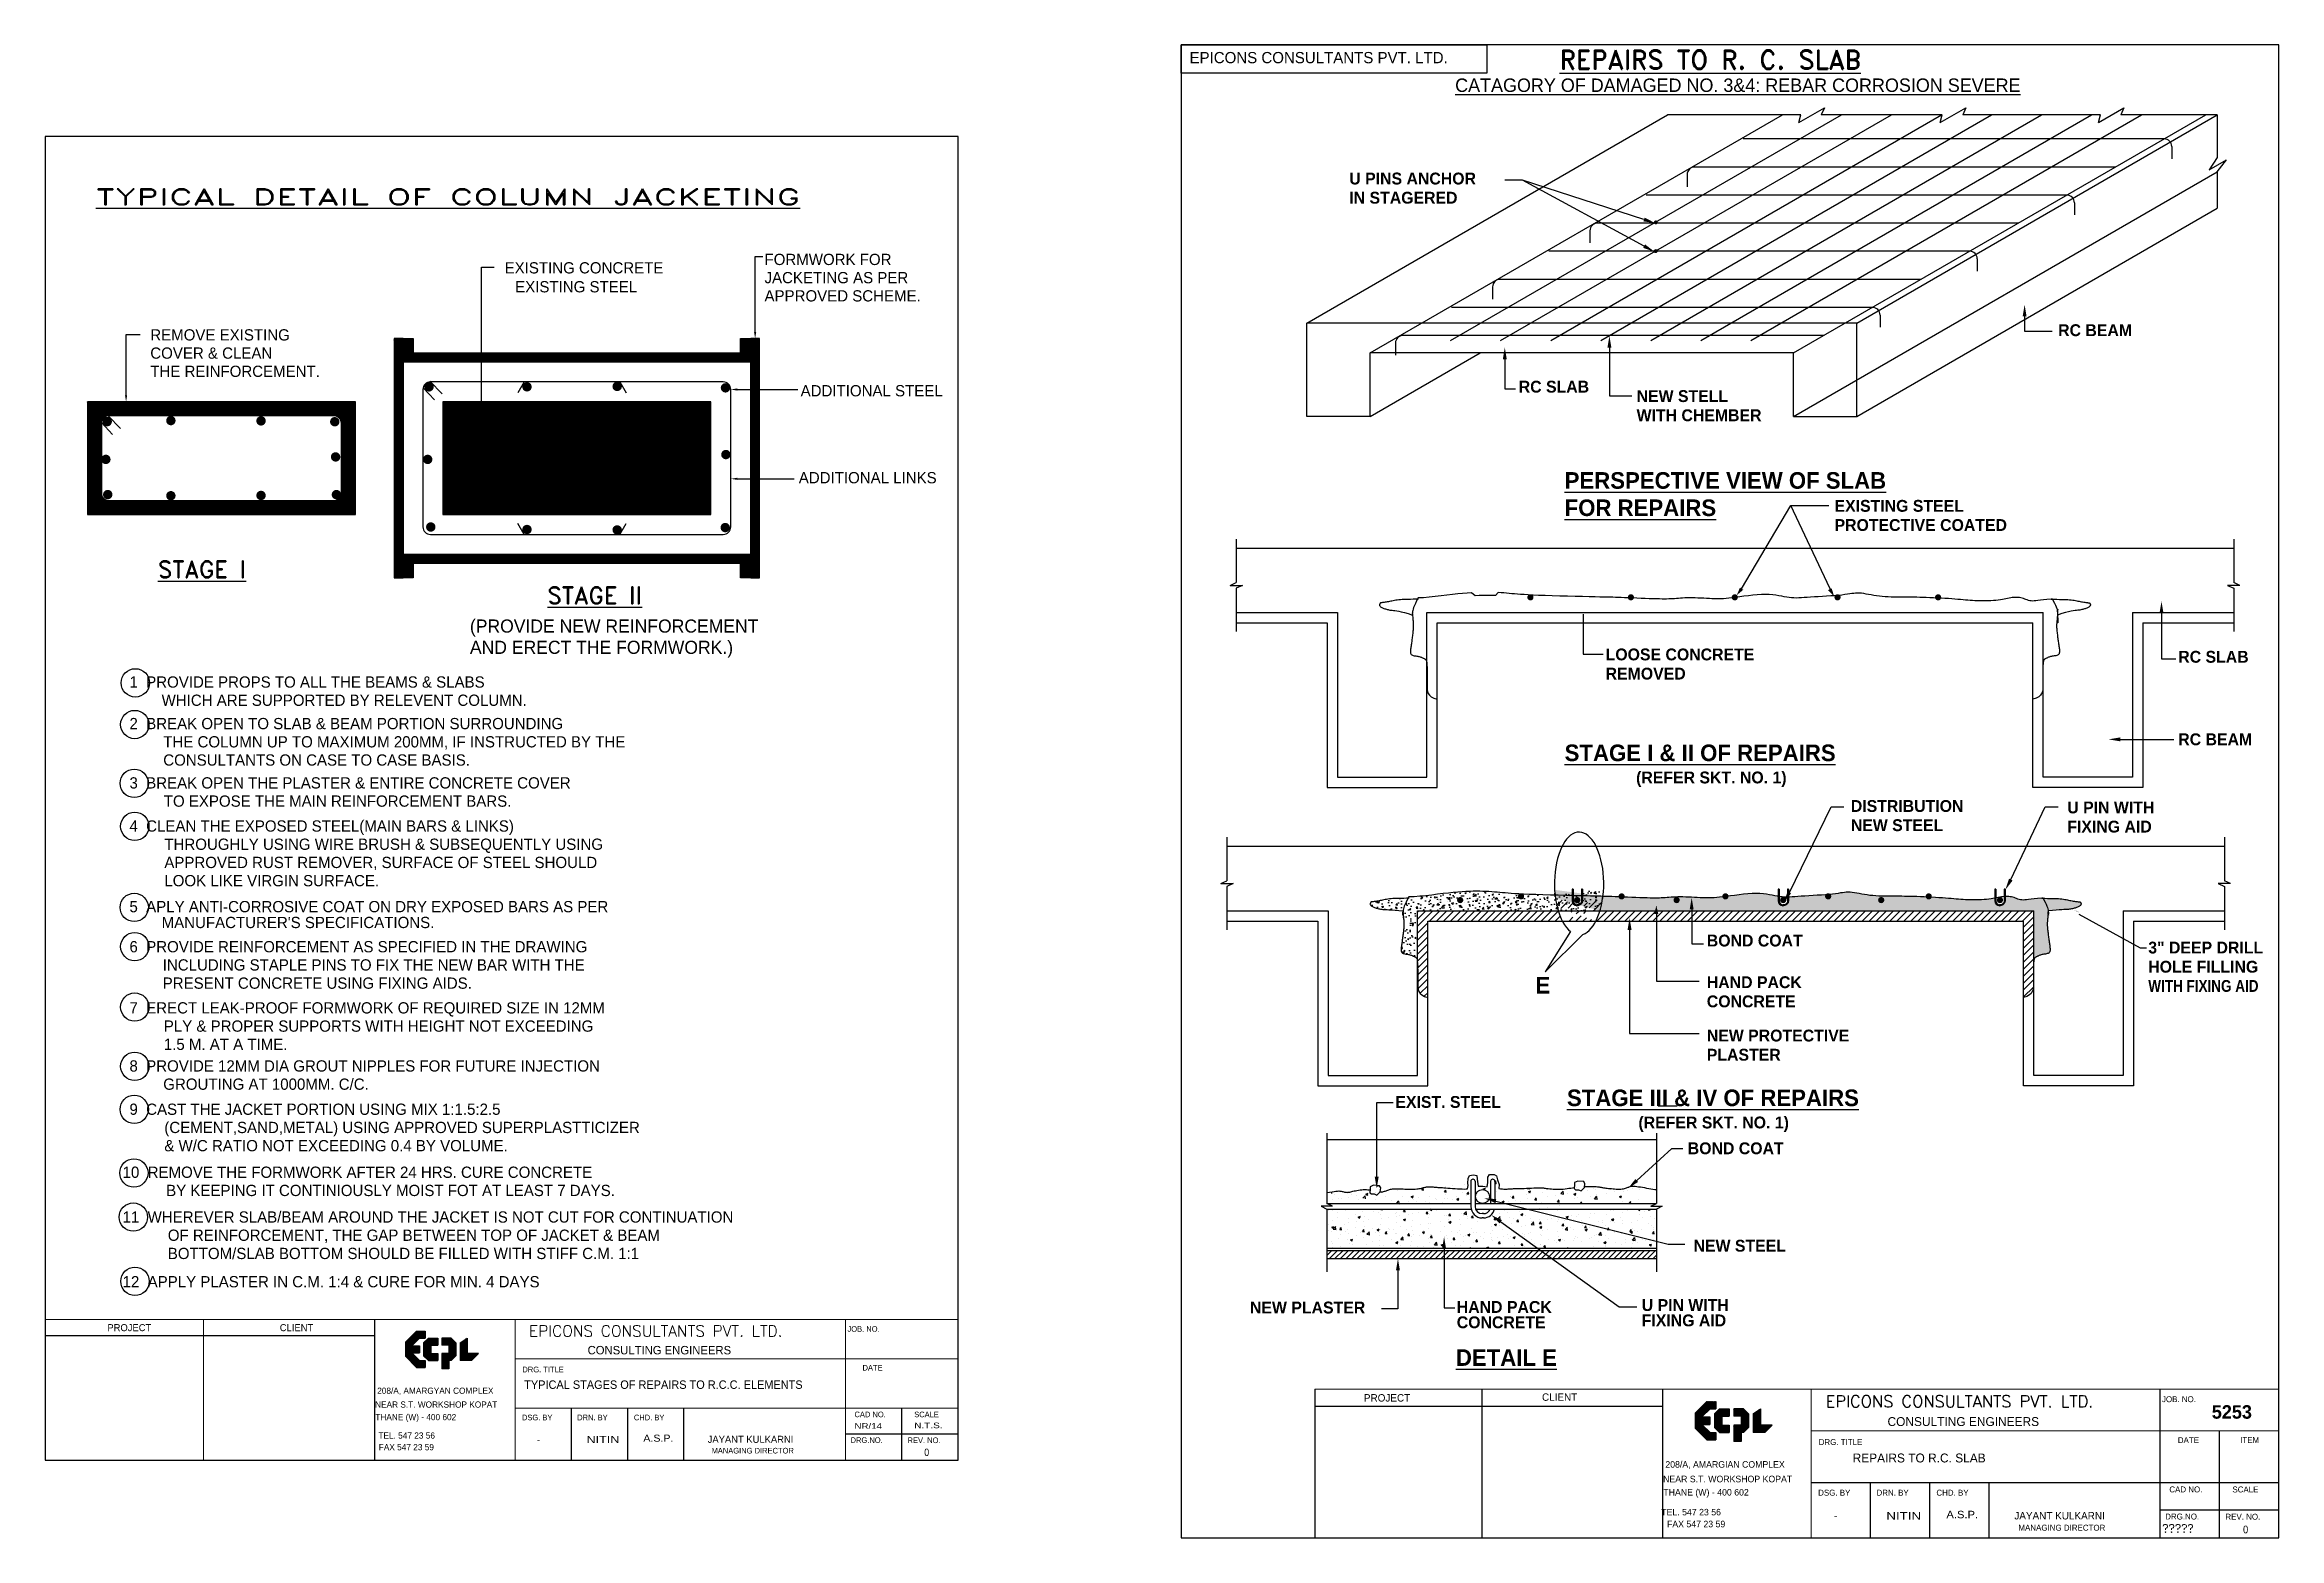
# Model space of a CAD drawing. Header units: millimetres. Extents: x -8855 to 105318, y -17958 to 67465.
# Drawn here: x 57629 to 105318, y 2239 to 34099 of the extents above; entities that cross this region are included whole.
import ezdxf
from ezdxf.lldxf.tags import DXFTag

# ---------------------------------------------------------------- set-up
doc = ezdxf.new("R2010")
doc.units = ezdxf.units.MM
doc.header["$LTSCALE"] = 25
for name, color, linetype in [('4', 4, 'Continuous'), ('9', 3, 'Continuous'), ('COL', 3, 'Continuous'), ('DIM', 5, 'Continuous'), ('FRAME', 6, 'Continuous'), ('REN', 3, 'Continuous'), ('TEXT', 2, 'Continuous'), ('TITLE', 4, 'Continuous')]:
    doc.layers.add(name, color=color, linetype=linetype)
doc.styles.add('ROMANC', font='romanc', dxfattribs={"height": 5})
doc.styles.add('ROMAND', font='romand.shx')
doc.styles.add('ROMANS', font='stylu.ttf')
doc.styles.add('STYLE1', font='')
doc.styles.add('STYLE2', font='romand.shx')
doc.styles.get('STYLE1').set_extended_font_data('DomBold BT')
tags = doc.linetypes.add('HIDDEN2', pattern=[4.7625, 3.175, -1.5875]).pattern_tags.tags
tags[6:7] = [DXFTag(74, 4), DXFTag(75, 0), DXFTag(340, '0'), DXFTag(46, 1.0), DXFTag(50, 0.0), DXFTag(44, 0.0), DXFTag(45, 0.0)]
tags[4:5] = [DXFTag(74, 4), DXFTag(75, 0), DXFTag(340, '0'), DXFTag(46, 1.0), DXFTag(50, 0.0), DXFTag(44, 0.0), DXFTag(45, 0.0)]
pattern_1 = [(45, (0, 0), (-5.30330086, 5.30330086), [])]
pattern_2 = [(45, (0, 0), (-5.65685425, 5.65685425), [])]
pattern_3 = [(50, (108364.56, 10451.66), (291.4955, -25.5025), [30.48, -335.28]), (355, (108364.56, 10451.66), (-56.3885, 305.6906), [24.384, -268.224]), (100.451, (108388.85, 10449.54), (235.108, 280.1867), [25.904, -284.944]), (46.1842, (108364.56, 10532.94), (433.7265, -67.268), [45.72, -502.92]), (96.6356, (108400.7, 10527.34), (379.847, 395.881), [38.856, -427.416]), (351.184, (108364.56, 10532.94), (379.847, 395.88), [36.576, -402.336]), (21, (108405.2, 10512.62), (242.5838, -163.6248), [30.48, -335.28]), (326, (108405.2, 10512.62), (98.8832, 294.7007), [24.384, -268.224]), (71.4514, (108425.41, 10499), (341.4664, 131.0766), [25.904, -284.944]), (37.5, (108364.56, 10451.66), (4.94177, 135.28806), [0, -264.9728, 0, -272.288, 0, -269.24]), (7.5, (108364.56, 10451.66), (106.9115, 160.2889), [0, -155.2448, 0, -258.8768, 0, -102.616]), (327.5, (108273.93, 10451.66), (216.94495, -9.166), [0, -101.6, 0, -316.992, 0, -420.624]), (317.5, (108233.3, 10451.66), (237.0067, 40.6824), [0, -132.08, 0, -210.5152, 0, -298.704])]

msp = doc.modelspace()

# ---------------------------------------------------------------- texts
at = {"style": 'STYLE1'}
msp.add_text('5253', height=288, dxfattribs=at).set_placement((103876.94688, 4790.2529))
at = {"layer": '9', "color": 7}
for s, height, style, p in [('EPICONS CONSULTANTS PVT. LTD.', 253.44, 'ROMANC', (95636.02528, 5033.05997)), (' CONSULTING ENGINEERS', 190.08, 'ROMANS', (96886.31644, 4633.17643))]:
    msp.add_text(s, height=height, dxfattribs=dict(at, style=style)).set_placement(p)
at = {"layer": 'DIM', "color": 7, "style": 'ROMANS'}
msp.add_text(' JAYANT KULKARNI', height=158.4, dxfattribs=at).set_placement((99604.56023, 2640.90296))
at = {"layer": 'TEXT'}
for s, height, style, p in [('EPICONS CONSULTANTS PVT. LTD.', 240, 'ROMANS', (82060.99484, 33703.90268)), ('%%UREPAIRS TO R. C. SLAB', 404.352, 'STYLE2', (89959.15598, 33576.37491)), ('%%uCATAGORY OF DAMAGED NO. 3&4: REBAR CORROSION SEVERE', 286.416, 'ROMANS', (87729.47913, 33092.0501)), ('U PINS ANCHOR', 252.72, 'STYLE1', (85470.42159, 31117.90821)), ('IN STAGERED', 252.72, 'STYLE1', (85470.42159, 30708.74249)), ('FORMWORK FOR', 240, 'ROMANS', (72990.63041, 29399.01919)), ('EXISTING CONCRETE', 240, 'ROMANS', (67444.43845, 29219.66461)), ('JACKETING AS PER', 240, 'ROMANS', (72990.63041, 29010.44776)), ('EXISTING STEEL', 240, 'ROMANS', (67668.9281, 28816.11677)), ('APPROVED SCHEME.', 240, 'ROMANS', (72990.63041, 28621.87633)), ('RC BEAM', 252.72, 'STYLE1', (100598.35742, 27882.87321)), ('REMOVE EXISTING', 240, 'ROMANS', (59882.47657, 27789.5019)), ('THE REINFORCEMENT.', 240, 'ROMANS', (59882.47657, 27012.35904)), ('COVER & CLEAN', 240, 'ROMANS', (59882.47657, 27400.93047)), ('ADDITIONAL STEEL', 240, 'ROMANS', (73761.04632, 26597.89305)), ('RC SLAB', 252.72, 'STYLE1', (89087.04293, 26677.94595)), ('NEW STELL', 252.72, 'STYLE1', (91602.01018, 26477.12476)), ('WITH CHEMBER', 252.72, 'STYLE1', (91602.01018, 26067.95904)), ('ADDITIONAL LINKS', 240, 'ROMANS', (73722.08333, 24743.09099)), ('%%UPERSPECTIVE VIEW OF SLAB', 353.808, 'STYLE1', (90066.35623, 24627.36932)), ('%%UFOR REPAIRS', 353.808, 'STYLE1', (90066.35623, 24044.97639)), ('EXISTING STEEL', 252.72, 'STYLE1', (95825.78566, 24136.01912)), ('PROTECTIVE COATED', 252.72, 'STYLE1', (95825.78566, 23726.85341)), ('%%USTAGE I', 360, 'ROMAND', (60043.9247, 22728.39478)), ('%%USTAGE II', 360, 'ROMAND', (68356.9988, 22171.36828)), ('(PROVIDE NEW REINFORCEMENT', 280, 'ROMANS', (66703.8304, 21558.14485)), ('AND ERECT THE FORMWORK.)', 280, 'ROMANS', (66703.8304, 21104.81152)), ('LOOSE CONCRETE', 252.72, 'STYLE1', (90940.94063, 20966.32972)), ('RC SLAB', 252.72, 'STYLE1', (103161.56244, 20916.12442)), ('1  PROVIDE PROPS TO ALL THE BEAMS & SLABS', 240, 'ROMANS', (59438.14403, 20384.49631)), ('REMOVED', 252.72, 'STYLE1', (90940.94063, 20557.164)), ('WHICH ARE SUPPORTED BY RELEVENT COLUMN.', 240, 'ROMANS', (60124.3543, 19995.92488)), ('2  BREAK OPEN TO SLAB & BEAM PORTION SURROUNDING', 240, 'ROMANS', (59438.14403, 19497.78304)), ('THE COLUMN UP TO MAXIMUM 200MM, IF INSTRUCTED BY THE', 240, 'ROMANS', (60159.24629, 19109.21161)), ('%%USTAGE I & II OF REPAIRS', 353.808, 'STYLE1', (90066.35623, 18816.99382)), ('RC BEAM', 252.72, 'STYLE1', (103161.56244, 19155.82725)), ('CONSULTANTS ON CASE TO CASE BASIS.', 240, 'ROMANS', (60159.24629, 18720.64018)), ('(REFER SKT. NO. 1)', 252.72, 'STYLE1', (91591.54122, 18341.68811)), ('3  BREAK OPEN THE PLASTER & ENTIRE CONCRETE COVER', 240, 'ROMANS', (59438.14403, 18232.77415)), ('TO EXPOSE THE MAIN REINFORCEMENT BARS.', 240, 'ROMANS', (60170.8767, 17844.20272)), ('DISTRIBUTION', 252.72, 'STYLE1', (96173.61864, 17733.11641)), ('U PIN WITH', 252.72, 'STYLE1', (100793.631, 17702.78838)), ('4  CLEAN THE EXPOSED STEEL(MAIN BARS & LINKS)', 240, 'ROMANS', (59438.14403, 17312.96247)), ('NEW STEEL', 252.72, 'STYLE1', (96173.61864, 17323.95069)), ('FIXING AID', 252.72, 'STYLE1', (100793.631, 17293.62266)), ('APPROVED RUST REMOVER, SURFACE OF STEEL SHOULD', 240, 'ROMANS', (60182.50762, 16535.81961)), ('THROUGHLY USING WIRE BRUSH & SUBSEQUENTLY USING', 240, 'ROMANS', (60182.50762, 16924.39104)), ('LOOK LIKE VIRGIN SURFACE.', 240, 'ROMANS', (60182.50762, 16147.24818)), ('5  APLY ANTI-CORROSIVE COAT ON DRY EXPOSED BARS AS PER ', 240, 'ROMANS', (59438.14403, 15593.18595)), ("MANUFACTURER'S SPECIFICATIONS.", 240, 'ROMANS', (60124.35404, 15255.28848)), ('6  PROVIDE REINFORCEMENT AS SPECIFIED IN THE DRAWING', 240, 'ROMANS', (59438.14403, 14738.44114)), ('BOND COAT', 252.72, 'STYLE1', (93100.08927, 14862.84556)), ('3" DEEP DRILL', 252.72, 'STYLE1', (102521.32897, 14713.57443)), ('INCLUDING STAPLE PINS TO FIX THE NEW BAR WITH THE', 240, 'ROMANS', (60147.61563, 14349.86972)), ('HOLE FILLING', 252.72, 'STYLE1', (102521.32897, 14304.40872)), ('PRESENT CONCRETE USING FIXING AIDS.', 240, 'ROMANS', (60147.61563, 13961.29829)), ('E', 353.808, 'STYLE1', (89441.60704, 13859.73332)), ('HAND PACK', 252.72, 'STYLE1', (93100.08927, 13974.35267)), ('7  ERECT LEAK-PROOF FORMWORK OF REQUIRED SIZE IN 12MM', 240, 'ROMANS', (59438.14403, 13433.48361)), ('CONCRETE', 252.72, 'STYLE1', (93100.08927, 13565.18695)), ('1.5 M. AT A TIME.', 240, 'ROMANS', (60170.87696, 12656.34076)), ('PLY & PROPER SUPPORTS WITH HEIGHT NOT EXCEEDING', 240, 'ROMANS', (60170.87696, 13044.91219)), ('NEW PROTECTIVE', 252.72, 'STYLE1', (93100.08927, 12836.46973)), ('8  PROVIDE 12MM DIA GROUT NIPPLES FOR FUTURE INJECTION', 240, 'ROMANS', (59438.14403, 12194.72228)), ('PLASTER', 252.72, 'STYLE1', (93100.08927, 12427.30402)), ('GROUTING AT 1000MM. C/C.', 240, 'ROMANS', (60159.24603, 11806.15085)), ('9  CAST THE JACKET PORTION USING MIX 1:1.5:2.5', 240, 'ROMANS', (59438.14403, 11271.22995)), ('EXIST. STEEL', 252.72, 'STYLE1', (86453.9029, 11420.29668)), ('%%USTAGE III & IV OF REPAIRS', 353.808, 'STYLE1', (90116.12616, 11457.5177)), ('(CEMENT,SAND,METAL) USING APPROVED SUPERPLASTTICIZER', 240, 'ROMANS', (60182.50762, 10882.65852)), ('(REFER SKT. NO. 1)', 252.72, 'STYLE1', (91641.31115, 10982.21199)), ('& W/C RATIO NOT EXCEEDING 0.4 BY VOLUME.', 240, 'ROMANS', (60182.50762, 10494.0871)), ('BOND COAT', 252.72, 'STYLE1', (92693.74071, 10431.48985)), ('10  REMOVE THE FORMWORK AFTER 24 HRS. CURE CONCRETE', 240, 'ROMANS', (59291.09685, 9927.47901)), ('BY KEEPING IT CONTINIOUSLY MOIST FOT AT LEAST 7 DAYS.', 240, 'ROMANS', (60221.55108, 9538.90758)), ('11  WHEREVER SLAB/BEAM AROUND THE JACKET IS NOT CUT FOR CONTINUATION', 240, 'ROMANS', (59291.09685, 8972.29949)), ('OF REINFORCEMENT, THE GAP BETWEEN TOP OF JACKET & BEAM', 240, 'ROMANS', (60256.44334, 8583.72806)), ('NEW STEEL', 252.72, 'STYLE1', (92817.56881, 8353.00222)), ('BOTTOM/SLAB BOTTOM SHOULD BE FILLED WITH STIFF C.M. 1:1', 240, 'ROMANS', (60256.44334, 8195.15663)), ('12  APPLY PLASTER IN C.M. 1:4 & CURE FOR MIN. 4 DAYS', 240, 'ROMANS', (59291.09685, 7592.02501)), ('NEW PLASTER', 252.72, 'STYLE1', (83351.04262, 7034.64386)), ('HAND PACK', 252.72, 'STYLE1', (87764.07388, 7047.11991)), ('U PIN WITH', 252.72, 'STYLE1', (91711.03638, 7087.43904)), (' PROJECT', 150, 'ROMANS', (58911.50286, 6656.93349)), (' CLIENT', 150, 'ROMANS', (62590.12378, 6656.93349)), ('EPICONS CONSULTANTS PVT. LTD.', 240, 'ROMANC', (67964.40737, 6540.4954)), (' JOB. NO.', 120, 'ROMANS', (74717.06558, 6644.13718)), ('CONCRETE', 252.72, 'STYLE1', (87764.07388, 6719.78734)), ('FIXING AID', 252.72, 'STYLE1', (91711.03638, 6760.10646)), (' CONSULTING ENGINEERS', 180, 'ROMANS', (69148.39521, 6161.81781)), ('%%UDETAIL E', 353.808, 'STYLE1', (87745.49687, 5917.33395)), (' DRG. TITLE', 120, 'ROMANS', (67779.26507, 5778.85775)), ('DATE', 120, 'ROMANS', (75082.18534, 5816.49697)), ('208/A, AMARGYAN COMPLEX', 132, 'ROMANS', (64725.17238, 5320.67765)), ('THANE (W) - 400 602', 132, 'ROMANS', (64684.93155, 4757.96466)), ('NEAR S.T. WORKSHOP KOPAT', 132, 'ROMANS', (64679.92159, 5026.01497)), (' DSG. BY', 120, 'ROMANS', (67769.09014, 4755.65157)), (' DRN. BY', 120, 'ROMANS', (68948.11179, 4755.65157)), (' CHD. BY', 120, 'ROMANS', (70158.16035, 4755.65157)), ('CAD NO.', 120, 'ROMANS', (74910.17243, 4821.34181)), ('SCALE', 120, 'ROMANS', (76185.13541, 4820.47367)), (' TEL. 547 23 56', 132, 'ROMANS', (64701.67774, 4364.84803)), ('-', 150, 'ROMANS', (68134.25426, 4272.40979)), (' JAYANT KULKARNI', 150, 'ROMANS', (71722.48971, 4275.1952)), (' DRG.NO.', 120, 'ROMANS', (74782.23918, 4273.97865)), (' REV. NO.', 120, 'ROMANS', (75999.15855, 4269.37298)), ('FAX 547 23 59', 132, 'ROMANS', (64758.46655, 4116.31304)), (' MANAGING DIRECTOR', 120, 'ROMANS', (71815.9036, 4047.90674))]:
    msp.add_text(s, height=height, dxfattribs=dict(at, style=style)).set_placement(p)
for s, height, style, width, p in [('%%UTYPICAL DETAIL OF COLUMN JACKETING', 340, 'ROMAND', 1.650799, (58720.88929, 30682.55317)), ('WITH FIXING AID', 252.72, 'STYLE1', 0.852488, (102521.32897, 13895.243)), ('TYPICAL STAGES OF REPAIRS TO R.C.C. ELEMENTS', 180, 'ROMANS', 0.969895, (67862.66157, 5426.56225)), ('NITIN', 150, 'ROMANS', 1.340597, (69191.45479, 4272.63066)), ('A.S.P.', 150, 'ROMANS', 1.129672, (70404.71029, 4299.48601)), ('NR/14', 120, 'ROMANS', 1.293053, (74910.17243, 4574.51557)), ('N.T.S.', 120, 'ROMANS', 1.334185, (76185.13541, 4587.36001)), ('0', 156, 'ROMANS', 0.9, (76400.07287, 3994.9077))]:
    msp.add_text(s, height=height, dxfattribs=dict(at, style=style, width=width)).set_placement(p)
at = {"layer": 'TEXT', "color": 7, "style": 'ROMANS'}
for s, height, p in [(' PROJECT', 158.4, (85722.87734, 5154.78754)), (' CLIENT', 158.4, (89524.22388, 5171.42307)), (' JOB. NO.', 126.72, (102766.83235, 5142.50568)), (' DRG. TITLE', 126.72, (95440.51501, 4228.77061)), ('DATE', 126.72, (103152.39881, 4268.51763)), ('ITEM', 126.72, (104482.43475, 4269.92514)), ('208/A, AMARGIAN COMPLEX', 139.392, (92215.39313, 3744.93243)), ('NEAR S.T. WORKSHOP KOPAT', 139.392, (92167.6083, 3433.76864)), ('CAD NO.', 126.72, (102970.75319, 3217.63377)), ('SCALE', 126.72, (104317.11408, 3216.71702)), (' TEL. 547 23 56', 139.392, (92075.66672, 2726.74165)), ('THANE (W) - 400 602', 139.392, (92172.89882, 3150.70751)), (' DSG. BY', 126.72, (95429.77028, 3148.26488)), (' DRN. BY', 126.72, (96674.81715, 3148.26488)), (' CHD. BY', 126.72, (97952.62843, 3148.26488)), ('FAX 547 23 59', 139.392, (92250.55178, 2473.1234)), (' MANAGING DIRECTOR', 126.72, (99703.2053, 2400.88634)), (' DRG.NO.', 126.72, (102835.65567, 2639.61828)), (' REV. NO.', 126.72, (104120.72252, 2634.75469))]:
    msp.add_text(s, height=height, dxfattribs=at).set_placement(p)
at = {"layer": 'TEXT', "color": 7, "style": 'ROMANS', "width": 0.9}
msp.add_text('0', height=164.736, dxfattribs=at).set_placement((104544.08805, 2344.91935))
at = {"layer": 'TITLE', "color": 7}
for s, height, style, p in [('REPAIRS TO R.C. SLAB ', 190.08, 'ROMANS', (96212.46457, 3856.74656)), ('-', 158.4, 'ROMANS', (95815.38359, 2637.96156)), ('?????', 174.24, 'ROMANC', (102818.9716, 2361.66216))]:
    msp.add_text(s, height=height, dxfattribs=dict(at, style=style)).set_placement(p)
at = {"layer": 'TITLE', "color": 7, "style": 'ROMANS'}
for s, width, p in [('NITIN', 1.340597, (96931.78735, 2638.1948)), ('A.S.P.', 1.129672, (98212.98516, 2666.55405))]:
    msp.add_text(s, height=158.4, dxfattribs=dict(at, width=width)).set_placement(p)

# ---------------------------------------------------------------- blocks, each defined once
blk = doc.blocks.new('*X3')
at = {"color": 0}
for p, q in [((97343, 4906), (98027, 5590)), ((97343, 4924), (98009, 5590)), ((97343, 4942), (97991, 5590)), ((97343, 4959), (97974, 5590)), ((97343, 4977), (97956, 5590)), ((97343, 4995), (97938, 5590)), ((97343, 5012), (97921, 5590)), ((97343, 5030), (97903, 5590)), ((97343, 5048), (97885, 5590)), ((97343, 5065), (97868, 5590)), ((97343, 5083), (97850, 5590)), ((97343, 5101), (97832, 5590)), ((97343, 5118), (97815, 5590)), ((97343, 5136), (97797, 5590)), ((97343, 5154), (97779, 5590)), ((97343, 5171), (97762, 5590)), ((97343, 5189), (97744, 5590)), ((97343, 4889), (98043, 5589)), ((97343, 4871), (98043, 5571)), ((97343, 4853), (98043, 5553)), ((97343, 4694), (97714, 5065)), ((97343, 4712), (97696, 5065)), ((97343, 4730), (97678, 5065)), ((97343, 4747), (97661, 5065)), ((97343, 4765), (97643, 5065)), ((97343, 4783), (97625, 5065)), ((97343, 4800), (97608, 5065)), ((97343, 4818), (97590, 5065)), ((97343, 4836), (97572, 5065)), ((97350, 4683), (97732, 5065)), ((97359, 4674), (97749, 5065)), ((97367, 4666), (97767, 5065)), ((97376, 4657), (97785, 5065)), ((97385, 4648), (97802, 5065)), ((97394, 4639), (97820, 5065)), ((97403, 4630), (97579, 4807)), ((97412, 4621), (97588, 4798)), ((97420, 4613), (97597, 4789)), ((97429, 4604), (97606, 4781)), ((97438, 4595), (97615, 4772)), ((97588, 4815), (97838, 5065)), ((97605, 4815), (97843, 5053)), ((97623, 4815), (97843, 5035)), ((97641, 4815), (97843, 5017)), ((97658, 4815), (97843, 5000)), ((97676, 4815), (97843, 4982)), ((97694, 4815), (97843, 4964)), ((97711, 4815), (97843, 4947)), ((97729, 4815), (97843, 4929)), ((97747, 4815), (97843, 4911)), ((97764, 4815), (97843, 4894)), ((97782, 4815), (97843, 4876)), ((97800, 4815), (97843, 4858)), ((97817, 4815), (97843, 4841)), ((97835, 4815), (97843, 4823)), ((97847, 5340), (98043, 5536)), ((97865, 5340), (98043, 5518)), ((97883, 5340), (98043, 5500)), ((97900, 5340), (98043, 5483)), ((97918, 5340), (98043, 5465)), ((97936, 5340), (98043, 5447)), ((97953, 5340), (98043, 5430)), ((97971, 5340), (98043, 5412)), ((97989, 5340), (98043, 5394)), ((98007, 5340), (98043, 5377)), ((98024, 5340), (98043, 5359)), ((98042, 5340), (98043, 5341)), ((97447, 4586), (97624, 4763)), ((97456, 4577), (97633, 4754)), ((97465, 4568), (97641, 4745)), ((97473, 4560), (97650, 4736)), ((97482, 4551), (97659, 4728)), ((97491, 4542), (97668, 4719)), ((97500, 4533), (97677, 4710)), ((97509, 4524), (97686, 4701)), ((97518, 4515), (97694, 4692)), ((97526, 4507), (97703, 4683)), ((97535, 4498), (97712, 4674)), ((97544, 4489), (97721, 4666)), ((97553, 4480), (97730, 4657)), ((97562, 4471), (97739, 4648)), ((97571, 4462), (97747, 4639)), ((97579, 4454), (97756, 4630)), ((97588, 4445), (97765, 4621)), ((97597, 4436), (97774, 4613)), ((97606, 4427), (97783, 4604)), ((97615, 4418), (97792, 4595)), ((97624, 4409), (97800, 4586)), ((97633, 4400), (97809, 4577)), ((97641, 4392), (97818, 4568)), ((97650, 4383), (97827, 4560)), ((97659, 4374), (97836, 4551)), ((97668, 4365), (97845, 4542)), ((97677, 4356), (97861, 4540)), ((97686, 4347), (97878, 4540)), ((97694, 4339), (97896, 4540)), ((97703, 4330), (97914, 4540)), ((97712, 4321), (97931, 4540)), ((97721, 4312), (97949, 4540)), ((97730, 4303), (97967, 4540)), ((97739, 4294), (97984, 4540)), ((97752, 4290), (98002, 4540)), ((97770, 4290), (98020, 4540)), ((97787, 4290), (98037, 4540)), ((97805, 4290), (98043, 4528)), ((97823, 4290), (98043, 4510)), ((97840, 4290), (98043, 4493)), ((97858, 4290), (98043, 4475)), ((97876, 4290), (98043, 4457)), ((97893, 4290), (98043, 4440)), ((97911, 4290), (98043, 4422)), ((97929, 4290), (98043, 4404)), ((97946, 4290), (98043, 4387)), ((97964, 4290), (98043, 4369)), ((97982, 4290), (98043, 4351)), ((97999, 4290), (98043, 4334)), ((98017, 4290), (98043, 4316)), ((98035, 4290), (98043, 4298))]:
    blk.add_line(p, q, dxfattribs=at)
blk = doc.blocks.new('*X4')
at = {"color": 0}
for p, q in [((97993, 4849), (98484, 5340)), ((97993, 4867), (98466, 5340)), ((97993, 4885), (98448, 5340)), ((97993, 4902), (98431, 5340)), ((97993, 4920), (98413, 5340)), ((97993, 4938), (98395, 5340)), ((97993, 4955), (98378, 5340)), ((97993, 4973), (98360, 5340)), ((97993, 4991), (98342, 5340)), ((97993, 5008), (98325, 5340)), ((97993, 5026), (98307, 5340)), ((97993, 5044), (98289, 5340)), ((97993, 5061), (98272, 5340)), ((97993, 5079), (98254, 5340)), ((97993, 5097), (98236, 5340)), ((97993, 5114), (98219, 5340)), ((97993, 5132), (98201, 5340)), ((97993, 5150), (98183, 5340)), ((97993, 5167), (98166, 5340)), ((97993, 4832), (98243, 5082)), ((97993, 4814), (98243, 5064)), ((97993, 4796), (98243, 5046)), ((97993, 4779), (98243, 5029)), ((97993, 4761), (98243, 5011)), ((97993, 4743), (98243, 4993)), ((97993, 4725), (98243, 4975)), ((97994, 4709), (98243, 4958)), ((98003, 4700), (98243, 4940)), ((98012, 4692), (98243, 4922)), ((98021, 4683), (98243, 4905)), ((98030, 4674), (98243, 4887)), ((98038, 4665), (98243, 4869)), ((98047, 4656), (98243, 4852)), ((98056, 4647), (98243, 4834)), ((98065, 4639), (98243, 4816)), ((98074, 4630), (98243, 4799)), ((98083, 4621), (98252, 4790)), ((98092, 4612), (98270, 4790)), ((98100, 4603), (98287, 4790)), ((98109, 4594), (98305, 4790)), ((98118, 4585), (98323, 4790)), ((98127, 4577), (98340, 4790)), ((98136, 4568), (98358, 4790)), ((98145, 4559), (98376, 4790)), ((98153, 4550), (98393, 4790)), ((98162, 4541), (98411, 4790)), ((98179, 4540), (98429, 4790)), ((98196, 4540), (98446, 4790)), ((98214, 4540), (98464, 4790)), ((98232, 4540), (98482, 4790)), ((98249, 4540), (98493, 4784)), ((98251, 5090), (98493, 5332)), ((98269, 5090), (98493, 5314)), ((98287, 5090), (98493, 5296)), ((98305, 5090), (98493, 5279)), ((98322, 5090), (98493, 5261)), ((98340, 5090), (98493, 5243)), ((98358, 5090), (98493, 5225)), ((98375, 5090), (98493, 5208)), ((98393, 5090), (98493, 5190)), ((98411, 5090), (98493, 5172)), ((98428, 5090), (98493, 5155)), ((98446, 5090), (98493, 5137)), ((98464, 5090), (98493, 5119)), ((98481, 5090), (98493, 5102)), ((98643, 5093), (98890, 5340)), ((98643, 5110), (98873, 5340)), ((98643, 5128), (98855, 5340)), ((98643, 5146), (98837, 5340)), ((98643, 5163), (98820, 5340)), ((98643, 5181), (98802, 5340)), ((98643, 5199), (98784, 5340)), ((98643, 5216), (98767, 5340)), ((98643, 5234), (98749, 5340)), ((98643, 5252), (98731, 5340)), ((98643, 5269), (98714, 5340)), ((98643, 5287), (98696, 5340)), ((98643, 5305), (98678, 5340)), ((98643, 5322), (98661, 5340)), ((98643, 4527), (99143, 5027)), ((98643, 4509), (99143, 5009)), ((98643, 4492), (99143, 4992)), ((98643, 4474), (99143, 4974)), ((98643, 4456), (99143, 4956)), ((98643, 4439), (99143, 4939)), ((98643, 4421), (99143, 4921)), ((98643, 4403), (99143, 4903)), ((98643, 4386), (99143, 4886)), ((98643, 4368), (99143, 4868)), ((98643, 4350), (99143, 4850)), ((98643, 4332), (99143, 4832)), ((98643, 4315), (99143, 4815)), ((98643, 4297), (99143, 4797)), ((98643, 4545), (98888, 4790)), ((98643, 4562), (98871, 4790)), ((98643, 4580), (98853, 4790)), ((98643, 4598), (98835, 4790)), ((98643, 4615), (98818, 4790)), ((98643, 4633), (98800, 4790)), ((98643, 4651), (98782, 4790)), ((98643, 4668), (98765, 4790)), ((98643, 4686), (98747, 4790)), ((98643, 4704), (98729, 4790)), ((98643, 4721), (98712, 4790)), ((98643, 4739), (98694, 4790)), ((98643, 4757), (98676, 4790)), ((98643, 4774), (98659, 4790)), ((98658, 5090), (98908, 5340)), ((98676, 5090), (98926, 5340)), ((98693, 5090), (98943, 5340)), ((98711, 5090), (98961, 5340)), ((98729, 5090), (98976, 5337)), ((98746, 5090), (98984, 5328)), ((98764, 5090), (98993, 5319)), ((98782, 5090), (99002, 5310)), ((98799, 5090), (99011, 5302)), ((98817, 5090), (99020, 5293)), ((98835, 5090), (99029, 5284)), ((98853, 5090), (99037, 5275)), ((98870, 5090), (99046, 5266)), ((98888, 5090), (99055, 5257)), ((98893, 5077), (99064, 5249)), ((98893, 5060), (99073, 5240)), ((98893, 5042), (99082, 5231)), ((98893, 5024), (99090, 5222)), ((98893, 5007), (99099, 5213)), ((98893, 4989), (99108, 5204)), ((98893, 4971), (99117, 5196)), ((98893, 4954), (99126, 5187)), ((98893, 4936), (99135, 5178)), ((98893, 4918), (99143, 5168)), ((98893, 4901), (99143, 5151)), ((98893, 4883), (99143, 5133)), ((98893, 4865), (99143, 5115)), ((98893, 4848), (99143, 5098)), ((98893, 4830), (99143, 5080)), ((98893, 4812), (99143, 5062)), ((98893, 4795), (99143, 5045)), ((98904, 4540), (99143, 4779)), ((99292, 4540), (99542, 4790)), ((99293, 5089), (99543, 5339)), ((99293, 5071), (99543, 5321)), ((99293, 5106), (99492, 5306)), ((99293, 5053), (99543, 5303)), ((99293, 5036), (99543, 5286)), ((99293, 5124), (99437, 5268)), ((99293, 5018), (99543, 5268)), ((99293, 5000), (99543, 5250)), ((99293, 4982), (99543, 5232)), ((99293, 5142), (99381, 5230)), ((99293, 4965), (99543, 5215)), ((99293, 4947), (99543, 5197)), ((99293, 5159), (99326, 5192)), ((99293, 4929), (99543, 5179)), ((99293, 4912), (99543, 5162)), ((99293, 4894), (99543, 5144)), ((99293, 4876), (99543, 5126)), ((99293, 4859), (99543, 5109)), ((99293, 4841), (99543, 5091)), ((99293, 4823), (99543, 5073)), ((99293, 4806), (99543, 5056)), ((99293, 4788), (99543, 5038)), ((99293, 4770), (99543, 5020)), ((99293, 4753), (99543, 5003)), ((99293, 4735), (99543, 4985)), ((99293, 4717), (99543, 4967)), ((99293, 4700), (99543, 4950)), ((99293, 4682), (99543, 4932)), ((99293, 4664), (99543, 4914)), ((99293, 4647), (99543, 4897)), ((99293, 4629), (99543, 4879)), ((99293, 4611), (99543, 4861)), ((99293, 4594), (99543, 4844)), ((99293, 4576), (99543, 4826)), ((99293, 4558), (99543, 4808)), ((99310, 4540), (99560, 4790)), ((99328, 4540), (99578, 4790)), ((99345, 4540), (99595, 4790)), ((99363, 4540), (99613, 4790)), ((99381, 4540), (99631, 4790)), ((99399, 4540), (99649, 4790)), ((99416, 4540), (99666, 4790)), ((99434, 4540), (99684, 4790)), ((99452, 4540), (99702, 4790)), ((99469, 4540), (99719, 4790)), ((99487, 4540), (99737, 4790)), ((99505, 4540), (99755, 4790)), ((99522, 4540), (99772, 4790)), ((99540, 4540), (99790, 4790)), ((99558, 4540), (99808, 4790)), ((99575, 4540), (99825, 4790)), ((99593, 4540), (99843, 4790)), ((99611, 4540), (99861, 4790)), ((99628, 4540), (99878, 4790)), ((99646, 4540), (99896, 4790)), ((99664, 4540), (99914, 4790)), ((99681, 4540), (99931, 4790)), ((98267, 4540), (98493, 4766)), ((98285, 4540), (98493, 4748)), ((98303, 4540), (98493, 4730)), ((98320, 4540), (98493, 4713)), ((98338, 4540), (98493, 4695)), ((98356, 4540), (98493, 4677)), ((98373, 4540), (98493, 4660)), ((98391, 4540), (98493, 4642)), ((98409, 4540), (98493, 4624)), ((98426, 4540), (98493, 4607)), ((98444, 4540), (98493, 4589)), ((98462, 4540), (98493, 4571)), ((98479, 4540), (98493, 4554)), ((98643, 4279), (98893, 4529)), ((98643, 4262), (98893, 4512)), ((98643, 4244), (98893, 4494)), ((98657, 4240), (98893, 4476)), ((98674, 4240), (98893, 4459)), ((98692, 4240), (98893, 4441)), ((98710, 4240), (98893, 4423)), ((98727, 4240), (98893, 4406)), ((98745, 4240), (98893, 4388)), ((98763, 4240), (98893, 4370)), ((98780, 4240), (98893, 4353)), ((98798, 4240), (98893, 4335)), ((98816, 4240), (98893, 4317)), ((98833, 4240), (98893, 4300)), ((98851, 4240), (98893, 4282)), ((98869, 4240), (98893, 4264)), ((98886, 4240), (98893, 4247)), ((98921, 4540), (99143, 4762)), ((98939, 4540), (99143, 4744)), ((98957, 4540), (99143, 4726))]:
    blk.add_line(p, q, dxfattribs=at)
blk = doc.blocks.new('*X2')
at = {"color": 0}
for p, q in [((97343, 4906), (98027, 5590)), ((97343, 4924), (98009, 5590)), ((97343, 4942), (97991, 5590)), ((97343, 4959), (97974, 5590)), ((97343, 4977), (97956, 5590)), ((97343, 4995), (97938, 5590)), ((97343, 5012), (97921, 5590)), ((97343, 5030), (97903, 5590)), ((97343, 5048), (97885, 5590)), ((97343, 5065), (97868, 5590)), ((97343, 5083), (97850, 5590)), ((97343, 5101), (97832, 5590)), ((97343, 5118), (97815, 5590)), ((97343, 5136), (97797, 5590)), ((97343, 5154), (97779, 5590)), ((97343, 5171), (97762, 5590)), ((97343, 5189), (97744, 5590)), ((97343, 4889), (98043, 5589)), ((97343, 4871), (98043, 5571)), ((97343, 4853), (98043, 5553)), ((97847, 5340), (98043, 5536)), ((97865, 5340), (98043, 5518)), ((97883, 5340), (98043, 5500)), ((97900, 5340), (98043, 5483)), ((97918, 5340), (98043, 5465)), ((97936, 5340), (98043, 5447)), ((97953, 5340), (98043, 5430)), ((97971, 5340), (98043, 5412)), ((97989, 5340), (98043, 5394)), ((98007, 5340), (98043, 5377)), ((98024, 5340), (98043, 5359)), ((98042, 5340), (98043, 5341)), ((97343, 4694), (97714, 5065)), ((97343, 4712), (97696, 5065)), ((97343, 4730), (97678, 5065)), ((97343, 4747), (97661, 5065)), ((97343, 4765), (97643, 5065)), ((97343, 4783), (97625, 5065)), ((97343, 4800), (97608, 5065)), ((97343, 4818), (97590, 5065)), ((97343, 4836), (97572, 5065)), ((97350, 4683), (97732, 5065)), ((97359, 4674), (97749, 5065)), ((97367, 4666), (97767, 5065)), ((97376, 4657), (97785, 5065)), ((97385, 4648), (97802, 5065)), ((97394, 4639), (97820, 5065)), ((97403, 4630), (97579, 4807)), ((97412, 4621), (97588, 4798)), ((97420, 4613), (97597, 4789)), ((97429, 4604), (97606, 4781)), ((97438, 4595), (97615, 4772)), ((97447, 4586), (97624, 4763)), ((97456, 4577), (97633, 4754)), ((97465, 4568), (97641, 4745)), ((97473, 4560), (97650, 4736)), ((97482, 4551), (97659, 4728)), ((97491, 4542), (97668, 4719)), ((97500, 4533), (97677, 4710)), ((97509, 4524), (97686, 4701)), ((97518, 4515), (97694, 4692)), ((97526, 4507), (97703, 4683)), ((97535, 4498), (97712, 4674)), ((97544, 4489), (97721, 4666)), ((97553, 4480), (97730, 4657)), ((97562, 4471), (97739, 4648)), ((97571, 4462), (97747, 4639)), ((97579, 4454), (97756, 4630)), ((97588, 4815), (97838, 5065)), ((97588, 4445), (97765, 4621)), ((97597, 4436), (97774, 4613)), ((97605, 4815), (97843, 5053)), ((97606, 4427), (97783, 4604)), ((97615, 4418), (97792, 4595)), ((97623, 4815), (97843, 5035)), ((97624, 4409), (97800, 4586)), ((97633, 4400), (97809, 4577)), ((97641, 4815), (97843, 5017)), ((97641, 4392), (97818, 4568)), ((97650, 4383), (97827, 4560)), ((97658, 4815), (97843, 5000)), ((97659, 4374), (97836, 4551)), ((97668, 4365), (97845, 4542)), ((97676, 4815), (97843, 4982)), ((97677, 4356), (97861, 4540)), ((97686, 4347), (97878, 4540)), ((97694, 4815), (97843, 4964)), ((97694, 4339), (97896, 4540)), ((97703, 4330), (97914, 4540)), ((97711, 4815), (97843, 4947)), ((97712, 4321), (97931, 4540)), ((97721, 4312), (97949, 4540)), ((97729, 4815), (97843, 4929)), ((97730, 4303), (97967, 4540)), ((97739, 4294), (97984, 4540)), ((97747, 4815), (97843, 4911)), ((97752, 4290), (98002, 4540)), ((97764, 4815), (97843, 4894)), ((97770, 4290), (98020, 4540)), ((97782, 4815), (97843, 4876)), ((97787, 4290), (98037, 4540)), ((97800, 4815), (97843, 4858)), ((97805, 4290), (98043, 4528)), ((97817, 4815), (97843, 4841)), ((97835, 4815), (97843, 4823)), ((97823, 4290), (98043, 4510)), ((97840, 4290), (98043, 4493)), ((97858, 4290), (98043, 4475)), ((97876, 4290), (98043, 4457)), ((97893, 4290), (98043, 4440)), ((97911, 4290), (98043, 4422)), ((97929, 4290), (98043, 4404)), ((97946, 4290), (98043, 4387)), ((97964, 4290), (98043, 4369)), ((97982, 4290), (98043, 4351)), ((97999, 4290), (98043, 4334)), ((98017, 4290), (98043, 4316)), ((98035, 4290), (98043, 4298))]:
    blk.add_line(p, q, dxfattribs=at)

# ---------------------------------------------------------------- hatches: boundary and pattern name
h = msp.add_hatch()
h.set_pattern_fill('ANSI31', color=8, scale=60, style=0)
h.set_pattern_definition(pattern_1)
h.paths.add_polyline_path([(65277.22378, 27832.35268), (65085.62321, 27832.35268), (65085.62321, 22726.57759), (65277.22378, 22726.57759)])
h.paths.add_polyline_path([(72695.22645, 23037.92864), (72695.22645, 23229.52921), (65277.22378, 23229.52921), (65277.22378, 23037.92864)])
h.paths.add_polyline_path([(72695.22645, 22726.57759), (72886.82701, 22726.57759), (72886.82701, 27832.35268), (72695.22645, 27832.35268)])
h.paths.add_polyline_path([(72695.22645, 27329.40106), (72695.22645, 27521.00162), (65277.22378, 27521.00162), (65277.22378, 27329.40106)])
h = msp.add_hatch()
h.set_pattern_fill('ANSI31', color=8, scale=20, angle=90, style=0)
h.set_pattern_definition([(135, (0, 0), (-1.76776695, -1.76776695), [])])
h.paths.add_polyline_path([(65492.64783, 27832.35268), (65277.22378, 27832.35268), (65277.22378, 27521.00162), (65492.64783, 27521.00162)])
h.paths.add_polyline_path([(65492.64783, 22726.57759), (65492.64783, 23037.92864), (65277.22378, 23037.92864), (65277.22378, 22726.57759)])
h.paths.add_polyline_path([(72479.80239, 22726.57759), (72695.22645, 22726.57759), (72695.22645, 23037.92864), (72479.80239, 23037.92864)])
h.paths.add_polyline_path([(72695.22645, 27832.35268), (72479.80239, 27832.35268), (72479.80239, 27521.00162), (72695.22645, 27521.00162)])
h = msp.add_hatch()
h.set_pattern_fill('ANSI31', color=8, scale=60, style=0)
h.set_pattern_definition(pattern_1)
h.paths.add_polyline_path([(64259.57479, 26479.55195), (58541.27035, 26479.55195), (58541.27035, 24079.37832), (64259.57479, 24079.37832)])
h.paths.add_polyline_path([(63802.63421, 26182.61137, -0.4142135624), (63962.63421, 26022.61137), (63962.63421, 24536.3189, -0.4142135624), (63802.63421, 24376.3189), (58998.21092, 24376.3189, -0.4142135624), (58838.21092, 24536.3189), (58838.21092, 26022.61137, -0.4142135624), (58998.21092, 26182.61137)], flags=16)
h.paths.add_polyline_path([(62195.96596, 26075.00094, -1), (62295.96596, 26075.00094, -1)], flags=0)
h.paths.add_polyline_path([(63869.46021, 26056.75043, -1), (63769.46021, 26056.75043, -1)], flags=0)
h.paths.add_polyline_path([(63886.95021, 25305.66575, -1), (63786.95021, 25305.66575, -1)], flags=0)
h.paths.add_polyline_path([(62295.96596, 24483.92932, -1), (62195.96596, 24483.92932, -1)], flags=0)
h.paths.add_polyline_path([(63904.44047, 24502.17983, -1), (63804.44047, 24502.17983, -1)], flags=0)
h.paths.add_polyline_path([(60371.4264, 26081.0574, -1), (60271.4264, 26081.0574, -1)], flags=0)
h.paths.add_polyline_path([(60371.4264, 24477.87287, -1), (60271.4264, 24477.87287, -1)], flags=0)
h.paths.add_polyline_path([(58912.67714, 26058.46805, -1), (59012.67714, 26058.46805, -1)], flags=0)
h.paths.add_polyline_path([(58984.05392, 25253.26452, -1), (58884.05392, 25253.26452, -1)], flags=0)
h.paths.add_polyline_path([(59024.6834, 24502.17983, -1), (58924.6834, 24502.17983, -1)], flags=0)
h = msp.add_hatch()
h.set_pattern_fill('ANSI31', color=8, scale=60, style=0)
h.set_pattern_definition(pattern_1)
h.paths.add_polyline_path([(71845.37733, 26479.55195), (66127.07289, 26479.55195), (66127.07289, 24079.37832), (71845.37733, 24079.37832)])
h.paths.add_polyline_path([(71388.43676, 26182.61137, -0.4142135624), (71548.43676, 26022.61137), (71548.43676, 24536.3189, -0.4142135624), (71388.43676, 24376.3189), (66584.01347, 24376.3189, -0.4142135624), (66424.01347, 24536.3189), (66424.01347, 26022.61137, -0.4142135624), (66584.01347, 26182.61137)], flags=16)
h.paths.add_polyline_path([(69781.7685, 26075.00094, -1), (69881.7685, 26075.00094, -1)], flags=0)
h.paths.add_polyline_path([(71455.26276, 26056.75043, -1), (71355.26276, 26056.75043, -1)], flags=0)
h.paths.add_polyline_path([(71472.75275, 25305.66575, -1), (71372.75275, 25305.66575, -1)], flags=0)
h.paths.add_polyline_path([(69881.7685, 24483.92932, -1), (69781.7685, 24483.92932, -1)], flags=0)
h.paths.add_polyline_path([(71490.24302, 24502.17983, -1), (71390.24302, 24502.17983, -1)], flags=0)
h.paths.add_polyline_path([(67957.22894, 26081.0574, -1), (67857.22894, 26081.0574, -1)], flags=0)
h.paths.add_polyline_path([(67957.22894, 24477.87287, -1), (67857.22894, 24477.87287, -1)], flags=0)
h.paths.add_polyline_path([(66498.47968, 26058.46805, -1), (66598.47968, 26058.46805, -1)], flags=0)
h.paths.add_polyline_path([(66469.85646, 25253.26452, -1), (66569.85646, 25253.26452, -1)], flags=0)
h.paths.add_polyline_path([(66510.48594, 24502.17983, -1), (66610.48594, 24502.17983, -1)], flags=0)
h = msp.add_hatch()
h.set_pattern_fill('ANSI31', color=8, scale=60, angle=60, style=0)
h.set_pattern_definition([(105, (0, 0), (-7.2444437, -1.94114284), [])])
h.paths.add_polyline_path([(71388.43676, 24376.3189, 0.4142135624), (71548.43676, 24536.3189), (71548.43676, 26022.61137, 0.4142135624), (71388.43676, 26182.61137), (66584.01347, 26182.61137, 0.4142135624), (66424.01347, 26022.61137), (66424.01347, 24536.3189, 0.4142135624), (66584.01347, 24376.3189)])
h.paths.add_polyline_path([(67957.22894, 24477.87287, -1), (67857.22894, 24477.87287, -1)], flags=16)
h.paths.add_polyline_path([(67857.22894, 26081.0574, -1), (67957.22894, 26081.0574, -1)], flags=16)
h.paths.add_polyline_path([(69881.7685, 24483.92932, -1), (69781.7685, 24483.92932, -1)], flags=16)
h.paths.add_polyline_path([(66510.48594, 24502.17983, -1), (66610.48594, 24502.17983, -1)], flags=16)
h.paths.add_polyline_path([(69781.7685, 26075.00094, -1), (69881.7685, 26075.00094, -1)], flags=16)
h.paths.add_polyline_path([(66498.47968, 26058.46805, -1), (66598.47968, 26058.46805, -1)], flags=16)
h.paths.add_polyline_path([(71372.75275, 25305.66575, -1), (71472.75275, 25305.66575, -1)], flags=16)
h.paths.add_polyline_path([(71355.26276, 26056.75043, -1), (71455.26276, 26056.75043, -1)], flags=16)
at = {"layer": '4'}
h = msp.add_hatch(dxfattribs=at)
h.set_pattern_fill('AR-CONC', color=256, scale=1.6, style=0)
h.set_pattern_definition(pattern_3)
h.paths.add_polyline_path([(86381.22708, 15641.84861), (86447.03417, 15637.14625), (86526.04664, 15631.08839), (86620.09155, 15623.38285), (86621.57392, 15636.27312), (86626.16442, 15663.14784), (86633.38481, 15692.41793), (86644.23919, 15725.38456), (86659.73169, 15763.34891), (86680.86641, 15807.61216), (86708.64749, 15859.47549), (86726.98233, 15890.91947), (86689.03757, 15890.05928), (86631.13719, 15889.08692), (86577.35278, 15888.35178), (86527.42648, 15887.65167), (86481.10041, 15886.78445), (86438.1167, 15885.54792), (86398.21747, 15883.73993), (86361.14486, 15881.15831), (86326.63346, 15877.66545), (86294.3878, 15873.38202), (86264.10487, 15868.49322), (86235.48167, 15863.18428), (86208.2152, 15857.64043), (86182.00246, 15852.04688), (86156.54044, 15846.58887), (86131.52613, 15841.4516), (86106.76735, 15836.78642), (86082.51507, 15832.60914), (86059.1311, 15828.90169), (86036.97724, 15825.64601), (86016.41526, 15822.82401), (85997.80698, 15820.41763), (85981.51418, 15818.4088), (85967.89865, 15816.77945), (85957.18502, 15815.48591), (85949.04917, 15814.38211), (85943.02982, 15813.29638), (85938.66567, 15812.05705), (85935.49545, 15810.49245), (85933.05786, 15808.43092), (85930.89162, 15805.70078), (85928.53543, 15802.13037), (85925.67575, 15797.59771), (85922.58995, 15792.17961), (85919.70313, 15786.00254), (85917.44041, 15779.19301), (85916.22689, 15771.87751), (85916.48769, 15764.18253), (85918.6479, 15756.23456), (85923.13264, 15748.1601), (85930.23888, 15740.0751), (85939.75106, 15732.05334), (85951.32546, 15724.15808), (85964.61838, 15716.45255), (85979.28613, 15709.00002), (85994.98498, 15701.86371), (86011.37125, 15695.10688), (86028.10122, 15688.79278), (86044.9352, 15682.97184), (86062.04958, 15677.64333), (86079.72473, 15672.79368), (86098.24106, 15668.40935), (86117.87895, 15664.47677), (86138.91879, 15660.98241), (86161.64098, 15657.9127), (86186.32589, 15655.25409), (86213.51171, 15652.94659), (86244.76769, 15650.74447), (86281.92088, 15648.35555), (86326.79833, 15645.48765)])
edge = h.paths.add_edge_path()
edge.add_line((90227.68278, 15833.95489), (90227.68278, 15946.85149))
edge.add_line((90227.68278, 15946.85149), (90088.44236, 15950.28224))
edge.add_line((90088.44236, 15950.28224), (89925.51066, 15954.52148))
edge.add_line((89925.51066, 15954.52148), (89862.2702, 15956.27222))
edge.add_ellipse((90374.69514, 16205.9396), major_axis=(0, -1096.35806), ratio=0.4800000023, start_angle=283.163128799, end_angle=302.079228507)
edge.add_line((89928.7943, 15623.67322), (90820.59599, 15623.67322))
edge.add_ellipse((90374.69514, 16205.9396), major_axis=(0, -1096.35806), ratio=0.4800000023, start_angle=57.920771493, end_angle=75.560665205)
edge.add_line((90884.32388, 15932.55747), (90842.05895, 15933.52216))
edge.add_line((90842.05895, 15933.52216), (90779.71632, 15934.80837))
edge.add_line((90779.71632, 15934.80837), (90707.20442, 15936.25207))
edge.add_line((90707.20442, 15936.25207), (90620.34518, 15938.01076))
edge.add_line((90620.34518, 15938.01076), (90514.96052, 15940.24194))
edge.add_line((90514.96052, 15940.24194), (90445.13519, 15941.79937))
edge.add_line((90445.13519, 15941.79937), (90445.13519, 15833.95489))
edge.add_arc((90344.33186, 15833.95489), 100.80333, -90, 0, ccw=False)
edge.add_line((90344.33186, 15733.15156), (90328.48611, 15733.15156))
edge.add_arc((90328.48611, 15833.95489), 100.80333, 180, 270, ccw=False)
h = msp.add_hatch(dxfattribs=at)
h.set_pattern_fill('AR-CONC', color=256, scale=1.6, style=0)
h.set_pattern_definition(pattern_3)
edge = h.paths.add_edge_path()
edge.add_line((86618.5401, 15128.46608), (86615.28511, 15103.30777))
edge.add_line((86615.28511, 15103.30777), (86611.97832, 15078.3047))
edge.add_line((86611.97832, 15078.3047), (86608.66289, 15053.66387))
edge.add_line((86608.66289, 15053.66387), (86605.34746, 15029.38528))
edge.add_line((86605.34746, 15029.38528), (86602.03203, 15005.41718))
edge.add_line((86602.03203, 15005.41718), (86598.7166, 14981.70782))
edge.add_line((86598.7166, 14981.70782), (86595.40118, 14958.20546))
edge.add_line((86595.40118, 14958.20546), (86592.08575, 14934.85834))
edge.add_line((86592.08575, 14934.85834), (86588.77032, 14911.61471))
edge.add_line((86588.77032, 14911.61471), (86585.45489, 14888.42283))
edge.add_line((86585.45489, 14888.42283), (86582.20853, 14865.29996))
edge.add_line((86582.20853, 14865.29996), (86579.37659, 14842.53931))
edge.add_line((86579.37659, 14842.53931), (86577.37352, 14820.50315))
edge.add_line((86577.37352, 14820.50315), (86576.61373, 14799.5537))
edge.add_line((86576.61373, 14799.5537), (86577.51166, 14780.0532))
edge.add_line((86577.51166, 14780.0532), (86580.48173, 14762.36389))
edge.add_line((86580.48173, 14762.36389), (86585.93837, 14746.84802))
edge.add_line((86585.93837, 14746.84802), (86594.29602, 14733.86781))
edge.add_line((86594.29602, 14733.86781), (86605.80505, 14723.64751))
edge.add_line((86605.80505, 14723.64751), (86620.05967, 14715.85939))
edge.add_line((86620.05967, 14715.85939), (86636.49005, 14710.0377))
edge.add_line((86636.49005, 14710.0377), (86654.52634, 14705.71671))
edge.add_line((86654.52634, 14705.71671), (86673.59869, 14702.4307))
edge.add_line((86673.59869, 14702.4307), (86693.13729, 14699.71391))
edge.add_line((86693.13729, 14699.71391), (86712.57227, 14697.10062))
edge.add_line((86712.57227, 14697.10062), (86731.3338, 14694.12509))
edge.add_line((86731.3338, 14694.12509), (86748.96197, 14690.42509))
edge.add_line((86748.96197, 14690.42509), (86765.43652, 14686.05235))
edge.add_line((86765.43652, 14686.05235), (86780.84711, 14681.16214))
edge.add_line((86780.84711, 14681.16214), (86795.2834, 14675.90968))
edge.add_line((86795.2834, 14675.90968), (86808.83508, 14670.45024))
edge.add_line((86808.83508, 14670.45024), (86821.59179, 14664.93904))
edge.add_line((86821.59179, 14664.93904), (86833.6432, 14659.53134))
edge.add_line((86833.6432, 14659.53134), (86845.07899, 14654.38238))
edge.add_line((86845.07899, 14654.38238), (86855.96357, 14649.57841))
edge.add_line((86855.96357, 14649.57841), (86866.26041, 14644.92969))
edge.add_line((86866.26041, 14644.92969), (86881.45069, 14637.44702))
edge.add_line((86881.45069, 14637.44702), (86897.41935, 14626.2271))
edge.add_line((86897.41935, 14626.2271), (86910.09424, 14610.94637))
edge.add_line((86910.09424, 14610.94637), (86916.721, 14595.07017))
edge.add_line((86916.721, 14595.07017), (86920.29634, 14582.8317))
edge.add_line((86920.29634, 14582.8317), (86923.12131, 14569.03942))
edge.add_line((86923.12131, 14569.03942), (86923.12131, 15623.67322))
edge.add_line((86923.12131, 15623.67322), (89928.7943, 15623.67322))
edge.add_ellipse((90374.69514, 16205.9396), major_axis=(0, -1096.35806), ratio=0.4800000023, start_angle=57.920771493, end_angle=76.836871201)
edge.add_line((89862.2702, 15956.27222), (89761.00233, 15959.07571))
edge.add_line((89761.00233, 15959.07571), (89600.19909, 15963.86618))
edge.add_line((89600.19909, 15963.86618), (89448.38264, 15968.81415))
edge.add_line((89448.38264, 15968.81415), (89310.83471, 15973.84086))
edge.add_line((89310.83471, 15973.84086), (89191.52314, 15978.8807))
edge.add_line((89191.52314, 15978.8807), (89089.16036, 15983.92053))
edge.add_line((89089.16036, 15983.92053), (89001.14492, 15988.96037))
edge.add_line((89001.14492, 15988.96037), (88924.87539, 15994.00021))
edge.add_line((88924.87539, 15994.00021), (88857.75031, 15999.04005))
edge.add_line((88857.75031, 15999.04005), (88797.16826, 16004.07988))
edge.add_line((88797.16826, 16004.07988), (88740.52778, 16009.11972))
edge.add_line((88740.52778, 16009.11972), (88685.22744, 16014.15956))
edge.add_line((88685.22744, 16014.15956), (88629.07309, 16019.17315))
edge.add_line((88629.07309, 16019.17315), (88571.49977, 16024.02924))
edge.add_line((88571.49977, 16024.02924), (88512.34982, 16028.57034))
edge.add_line((88512.34982, 16028.57034), (88451.46557, 16032.63896))
edge.add_line((88451.46557, 16032.63896), (88388.68937, 16036.0776))
edge.add_line((88388.68937, 16036.0776), (88323.86354, 16038.72877))
edge.add_line((88323.86354, 16038.72877), (88256.83044, 16040.43496))
edge.add_line((88256.83044, 16040.43496), (88187.43239, 16041.03869))
edge.add_line((88187.43239, 16041.03869), (88115.40661, 16040.38902))
edge.add_line((88115.40661, 16040.38902), (88040.06992, 16038.36128))
edge.add_line((88040.06992, 16038.36128), (87960.63398, 16034.83733))
edge.add_line((87960.63398, 16034.83733), (87876.31049, 16029.69906))
edge.add_line((87876.31049, 16029.69906), (87786.31112, 16022.82834))
edge.add_line((87786.31112, 16022.82834), (87689.84757, 16014.10706))
edge.add_line((87689.84757, 16014.10706), (87586.13151, 16003.41709))
edge.add_line((87586.13151, 16003.41709), (87474.37464, 15990.64032))
edge.add_line((87474.37464, 15990.64032), (87354.49811, 15975.9211))
edge.add_line((87354.49811, 15975.9211), (87229.26103, 15960.45379))
edge.add_line((87229.26103, 15960.45379), (87102.132, 15945.6952))
edge.add_line((87102.132, 15945.6952), (86976.5796, 15933.10217))
edge.add_line((86976.5796, 15933.10217), (86856.07242, 15924.13152))
edge.add_line((86856.07242, 15924.13152), (86744.07904, 15920.24009))
edge.add_line((86744.07904, 15920.24009), (86708.64749, 15859.47549))
edge.add_line((86708.64749, 15859.47549), (86680.86641, 15807.61216))
edge.add_line((86680.86641, 15807.61216), (86659.73169, 15763.34891))
edge.add_line((86659.73169, 15763.34891), (86644.23919, 15725.38456))
edge.add_line((86644.23919, 15725.38456), (86633.38481, 15692.41793))
edge.add_line((86633.38481, 15692.41793), (86626.16442, 15663.14784))
edge.add_line((86626.16442, 15663.14784), (86621.57392, 15636.27312))
edge.add_line((86621.57392, 15636.27312), (86618.60917, 15610.49258))
edge.add_line((86618.60917, 15610.49258), (86617.1419, 15593.15084))
edge.add_line((86617.1419, 15593.15084), (86618.24655, 15577.33107))
edge.add_line((86618.24655, 15577.33107), (86620.40503, 15551.07741))
edge.add_line((86620.40503, 15551.07741), (86622.77073, 15525.23775))
edge.add_line((86622.77073, 15525.23775), (86625.24003, 15500.01906))
edge.add_line((86625.24003, 15500.01906), (86627.70933, 15475.62835))
edge.add_line((86627.70933, 15475.62835), (86630.07503, 15452.2726))
edge.add_line((86630.07503, 15452.2726), (86632.23351, 15430.15882))
edge.add_line((86632.23351, 15430.15882), (86634.08117, 15409.49398))
edge.add_line((86634.08117, 15409.49398), (86635.53167, 15390.3816))
edge.add_line((86635.53167, 15390.3816), (86636.56774, 15372.51118))
edge.add_line((86636.56774, 15372.51118), (86637.18938, 15355.46873))
edge.add_line((86637.18938, 15355.46873), (86637.3966, 15338.84026))
edge.add_line((86637.3966, 15338.84026), (86637.18938, 15322.2118))
edge.add_line((86637.18938, 15322.2118), (86636.56774, 15305.16935))
edge.add_line((86636.56774, 15305.16935), (86635.53167, 15287.29893))
edge.add_line((86635.53167, 15287.29893), (86634.08117, 15268.18655))
edge.add_line((86634.08117, 15268.18655), (86632.22487, 15247.53034))
edge.add_line((86632.22487, 15247.53034), (86630.00596, 15225.47693))
edge.add_line((86630.00596, 15225.47693), (86627.47622, 15202.28506))
edge.add_line((86627.47622, 15202.28506), (86624.68746, 15178.21346))
edge.add_line((86624.68746, 15178.21346), (86621.69148, 15153.52089))
edge.add_line((86621.69148, 15153.52089), (86618.5401, 15128.46608))
h.paths.add_polyline_path([(87369.13644, 15783.87556), (87376.03402, 15746.48253), (87340.37756, 15749.60206)], flags=16)
h.paths.add_polyline_path([(87484.77352, 15739.80281), (87491.67936, 15680.44048), (87436.08811, 15689.06215)], flags=16)
h.paths.add_polyline_path([(87651.2671, 15785.84905), (87695.4033, 15802.79135), (87682.62211, 15764.69983)], flags=16)
h.paths.add_polyline_path([(87852.51233, 15741.58553), (87859.4099, 15704.19262), (87823.75354, 15707.31214)], flags=16)
h.paths.add_polyline_path([(87804.10683, 15852.42969, -1), (87869.81403, 15852.42969, -1)], flags=16)
h.paths.add_polyline_path([(88335.88822, 15699.29551), (88342.78577, 15661.90271), (88307.12952, 15665.02222)], flags=16)
h.paths.add_polyline_path([(88663.9138, 15748.81872), (88651.13255, 15710.72699), (88619.77737, 15731.87633)], flags=16)
h = msp.add_hatch(dxfattribs=at)
h.set_pattern_fill('ANSI31', color=256, scale=842.4, style=0)
h.set_pattern_definition([(45, (0, 0), (-74.45834, 74.45834), [])])
h.paths.add_polyline_path([(98361.47141, 15403.21697), (98361.47141, 15623.67322), (92777.04719, 15623.67322), (92777.04719, 15403.21697)])
edge = h.paths.add_edge_path()
edge.add_line((92777.04719, 15403.21697), (92777.04719, 15623.67322))
edge.add_line((92777.04719, 15623.67322), (90820.59599, 15623.67322))
edge.add_ellipse((90374.69514, 16205.9396), major_axis=(0, -1096.35806), ratio=0.4800000023, start_angle=302.079228508, end_angle=317.068787243)
edge.add_line((90733.13573, 15403.21697), (92777.04719, 15403.21697))
edge = h.paths.add_edge_path()
edge.add_ellipse((90374.69514, 16205.9396), major_axis=(0, -1096.35806), ratio=0.4800000023, start_angle=42.931212757, end_angle=57.920771492)
edge.add_line((90820.59599, 15623.67322), (89928.7943, 15623.67322))
edge.add_ellipse((90374.69514, 16205.9396), major_axis=(0, -1096.35806), ratio=0.4800000023, start_angle=302.079228508, end_angle=317.068787243)
edge.add_line((90016.25456, 15403.21697), (90733.13573, 15403.21697))
edge = h.paths.add_edge_path()
edge.add_ellipse((90374.69514, 16205.9396), major_axis=(0, -1096.35806), ratio=0.4800000023, start_angle=42.931212757, end_angle=57.920771492)
edge.add_line((89928.7943, 15623.67322), (86923.12131, 15623.67322))
edge.add_line((86923.12131, 15623.67322), (86923.12131, 14568.94796))
edge.add_line((86923.12131, 14568.94796), (86926.11909, 14547.88611))
edge.add_line((86926.11909, 14547.88611), (86928.23895, 14515.2699))
edge.add_line((86928.23895, 14515.2699), (86929.29834, 14478.69362))
edge.add_line((86929.29834, 14478.69362), (86929.8933, 14440.47432))
edge.add_line((86929.8933, 14440.47432), (86930.11093, 14409.3023))
edge.add_line((86930.11093, 14409.3023), (86930.19691, 14388.17173))
edge.add_line((86930.19691, 14388.17173), (86930.24106, 14366.1097))
edge.add_line((86930.24106, 14366.1097), (86930.25732, 14343.01269))
edge.add_line((86930.25732, 14343.01269), (86930.25965, 14318.77722))
edge.add_line((86930.25965, 14318.77722), (86930.25965, 14293.29117))
edge.add_line((86930.25965, 14293.29117), (86930.25965, 14266.40792))
edge.add_line((86930.25965, 14266.40792), (86930.25965, 14237.97221))
edge.add_line((86930.25965, 14237.97221), (86930.25965, 14207.82881))
edge.add_line((86930.25965, 14207.82881), (86930.25965, 14175.82247))
edge.add_line((86930.25965, 14175.82247), (86930.25965, 14141.79795))
edge.add_line((86930.25965, 14141.79795), (86930.25965, 14105.59999))
edge.add_line((86930.25965, 14105.59999), (86930.25965, 14067.07336))
edge.add_line((86930.25965, 14067.07336), (86930.67628, 14026.29568))
edge.add_line((86930.67628, 14026.29568), (86933.59274, 13984.27604))
edge.add_line((86933.59274, 13984.27604), (86941.50883, 13942.2564))
edge.add_line((86941.50883, 13942.2564), (86956.92439, 13901.47872))
edge.add_line((86956.92439, 13901.47872), (86982.33922, 13863.18495))
edge.add_line((86982.33922, 13863.18495), (87020.25314, 13828.61707))
edge.add_line((87020.25314, 13828.61707), (87073.16599, 13799.01702))
edge.add_line((87073.16599, 13799.01702), (87143.57756, 13775.62677))
edge.add_line((87143.57756, 13775.62677), (87143.57756, 15403.21697))
edge.add_line((87143.57756, 15403.21697), (90016.25456, 15403.21697))
h.paths.add_polyline_path([(99859.8839, 13775.62677), (99930.29548, 13799.01702), (99983.20832, 13828.61707), (100021.12225, 13863.18495), (100046.53708, 13901.47872), (100061.95263, 13942.2564), (100069.86872, 13984.27604), (100072.78518, 14026.29568), (100073.20182, 14067.07336), (100073.20182, 14105.59999), (100073.20182, 14141.79795), (100073.20182, 14175.82247), (100073.20182, 14207.82881), (100073.20182, 14237.97221), (100073.20182, 14266.40792), (100073.20182, 14293.29117), (100073.20182, 14318.77722), (100073.20414, 14343.01269), (100073.22041, 14366.1097), (100073.26456, 14388.17174), (100073.35053, 14409.3023), (100073.56816, 14440.47432), (100074.16312, 14478.69362), (100075.22252, 14515.2699), (100077.34237, 14547.88611), (100080.34015, 14568.94796), (100080.34015, 15623.67322), (98361.47141, 15623.67322), (98361.47141, 15403.21697), (99859.8839, 15403.21697)])
h = msp.add_hatch(dxfattribs=at)
h.set_pattern_fill('AR-CONC', color=256, scale=1.6, style=0)
h.set_pattern_definition(pattern_3)
edge = h.paths.add_edge_path()
edge.add_line((100080.34015, 15623.67322), (100080.34015, 14569.03942))
edge.add_line((100080.34015, 14569.03942), (100083.16512, 14582.8317))
edge.add_line((100083.16512, 14582.8317), (100086.74046, 14595.07017))
edge.add_line((100086.74046, 14595.07017), (100093.36722, 14610.94637))
edge.add_line((100093.36722, 14610.94637), (100106.04211, 14626.2271))
edge.add_line((100106.04211, 14626.2271), (100122.01077, 14637.44702))
edge.add_line((100122.01077, 14637.44702), (100137.20105, 14644.92969))
edge.add_line((100137.20105, 14644.92969), (100147.49789, 14649.57841))
edge.add_line((100147.49789, 14649.57841), (100158.38247, 14654.38238))
edge.add_line((100158.38247, 14654.38238), (100169.81826, 14659.53134))
edge.add_line((100169.81826, 14659.53134), (100181.86968, 14664.93904))
edge.add_line((100181.86968, 14664.93904), (100194.62639, 14670.45024))
edge.add_line((100194.62639, 14670.45024), (100208.17806, 14675.90968))
edge.add_line((100208.17806, 14675.90968), (100222.61436, 14681.16214))
edge.add_line((100222.61436, 14681.16214), (100238.02495, 14686.05235))
edge.add_line((100238.02495, 14686.05235), (100254.49949, 14690.42509))
edge.add_line((100254.49949, 14690.42509), (100272.12766, 14694.12509))
edge.add_line((100272.12766, 14694.12509), (100290.88919, 14697.10062))
edge.add_line((100290.88919, 14697.10062), (100310.32418, 14699.71391))
edge.add_line((100310.32418, 14699.71391), (100329.86277, 14702.4307))
edge.add_line((100329.86277, 14702.4307), (100348.93513, 14705.71671))
edge.add_line((100348.93513, 14705.71671), (100366.97142, 14710.0377))
edge.add_line((100366.97142, 14710.0377), (100383.40179, 14715.85939))
edge.add_line((100383.40179, 14715.85939), (100397.65641, 14723.64751))
edge.add_line((100397.65641, 14723.64751), (100409.16545, 14733.86781))
edge.add_line((100409.16545, 14733.86781), (100417.52309, 14746.84802))
edge.add_line((100417.52309, 14746.84802), (100422.97974, 14762.36389))
edge.add_line((100422.97974, 14762.36389), (100425.94981, 14780.0532))
edge.add_line((100425.94981, 14780.0532), (100426.84773, 14799.5537))
edge.add_line((100426.84773, 14799.5537), (100426.08794, 14820.50315))
edge.add_line((100426.08794, 14820.50315), (100424.08487, 14842.53931))
edge.add_line((100424.08487, 14842.53931), (100421.25294, 14865.29996))
edge.add_line((100421.25294, 14865.29996), (100418.00658, 14888.42283))
edge.add_line((100418.00658, 14888.42283), (100414.69115, 14911.61471))
edge.add_line((100414.69115, 14911.61471), (100411.37572, 14934.85834))
edge.add_line((100411.37572, 14934.85834), (100408.06029, 14958.20546))
edge.add_line((100408.06029, 14958.20546), (100404.74486, 14981.70782))
edge.add_line((100404.74486, 14981.70782), (100401.42943, 15005.41718))
edge.add_line((100401.42943, 15005.41718), (100398.114, 15029.38528))
edge.add_line((100398.114, 15029.38528), (100394.79857, 15053.66387))
edge.add_line((100394.79857, 15053.66387), (100391.48315, 15078.3047))
edge.add_line((100391.48315, 15078.3047), (100388.17635, 15103.30777))
edge.add_line((100388.17635, 15103.30777), (100384.92136, 15128.46608))
edge.add_line((100384.92136, 15128.46608), (100381.76998, 15153.52089))
edge.add_line((100381.76998, 15153.52089), (100378.77401, 15178.21346))
edge.add_line((100378.77401, 15178.21346), (100375.98525, 15202.28506))
edge.add_line((100375.98525, 15202.28506), (100373.45551, 15225.47693))
edge.add_line((100373.45551, 15225.47693), (100371.23659, 15247.53034))
edge.add_line((100371.23659, 15247.53034), (100369.38029, 15268.18655))
edge.add_line((100369.38029, 15268.18655), (100367.92979, 15287.29893))
edge.add_line((100367.92979, 15287.29893), (100366.89372, 15305.16935))
edge.add_line((100366.89372, 15305.16935), (100366.27208, 15322.2118))
edge.add_line((100366.27208, 15322.2118), (100366.06487, 15338.84026))
edge.add_line((100366.06487, 15338.84026), (100366.27208, 15355.46873))
edge.add_line((100366.27208, 15355.46873), (100366.89372, 15372.51118))
edge.add_line((100366.89372, 15372.51118), (100367.92979, 15390.3816))
edge.add_line((100367.92979, 15390.3816), (100369.38029, 15409.49398))
edge.add_line((100369.38029, 15409.49398), (100371.22795, 15430.15882))
edge.add_line((100371.22795, 15430.15882), (100373.38644, 15452.2726))
edge.add_line((100373.38644, 15452.2726), (100375.75213, 15475.62835))
edge.add_line((100375.75213, 15475.62835), (100378.22144, 15500.01906))
edge.add_line((100378.22144, 15500.01906), (100380.69074, 15525.23775))
edge.add_line((100380.69074, 15525.23775), (100383.05643, 15551.07741))
edge.add_line((100383.05643, 15551.07741), (100385.21492, 15577.33107))
edge.add_line((100385.21492, 15577.33107), (100386.31956, 15593.15084))
edge.add_line((100386.31956, 15593.15084), (100384.85229, 15610.49258))
edge.add_line((100384.85229, 15610.49258), (100381.88755, 15636.27312))
edge.add_line((100381.88755, 15636.27312), (100377.29704, 15663.14784))
edge.add_line((100377.29704, 15663.14784), (100370.07666, 15692.41793))
edge.add_line((100370.07666, 15692.41793), (100359.22227, 15725.38456))
edge.add_line((100359.22227, 15725.38456), (100343.72978, 15763.34891))
edge.add_line((100343.72978, 15763.34891), (100322.59505, 15807.61216))
edge.add_line((100322.59505, 15807.61216), (100294.81397, 15859.47549))
edge.add_line((100294.81397, 15859.47549), (100276.47914, 15890.91947))
edge.add_line((100276.47914, 15890.91947), (100252.14966, 15891.47101))
edge.add_line((100252.14966, 15891.47101), (100159.47658, 15886.90366))
edge.add_line((100159.47658, 15886.90366), (100082.80632, 15880.44637))
edge.add_line((100082.80632, 15880.44637), (100019.7345, 15873.04411))
edge.add_line((100019.7345, 15873.04411), (99967.85677, 15865.64185))
edge.add_line((99967.85677, 15865.64185), (99924.76875, 15859.18456))
edge.add_line((99924.76875, 15859.18456), (99888.06609, 15854.6172))
edge.add_line((99888.06609, 15854.6172), (99855.34442, 15852.88476))
edge.add_line((99855.34442, 15852.88476), (99824.55413, 15854.65658))
edge.add_line((99824.55413, 15854.65658), (99795.06456, 15859.49955))
edge.add_line((99795.06456, 15859.49955), (99766.59979, 15866.70494))
edge.add_line((99766.59979, 15866.70494), (99738.88393, 15875.56403))
edge.add_line((99738.88393, 15875.56403), (99711.64105, 15885.36809))
edge.add_line((99711.64105, 15885.36809), (99684.59526, 15895.40839))
edge.add_line((99684.59526, 15895.40839), (99657.47063, 15904.9762))
edge.add_line((99657.47063, 15904.9762), (99629.99126, 15913.36281))
edge.add_line((99629.99126, 15913.36281), (99601.92722, 15919.99072))
edge.add_line((99601.92722, 15919.99072), (99573.23253, 15924.80744))
edge.add_line((99573.23253, 15924.80744), (99543.90719, 15927.89171))
edge.add_line((99543.90719, 15927.89171), (99513.9512, 15929.32229))
edge.add_line((99513.9512, 15929.32229), (99483.36455, 15929.17792))
edge.add_line((99483.36455, 15929.17792), (99464.29175, 15928.17558))
edge.add_line((99464.29175, 15928.17558), (99464.29175, 15833.95489))
edge.add_arc((99363.48842, 15833.95489), 100.80333, 270, 360, ccw=False)
edge.add_line((99363.48842, 15733.15156), (99347.64267, 15733.15156))
edge.add_arc((99347.64267, 15833.95489), 100.80333, 180, 270.000000001, ccw=False)
edge.add_line((99246.83934, 15833.95489), (99246.83934, 15893.09814))
edge.add_line((99246.83934, 15893.09814), (99207.75628, 15885.6962))
edge.add_line((99207.75628, 15885.6962), (99165.5157, 15878.50393))
edge.add_line((99165.5157, 15878.50393), (99120.27952, 15871.94164))
edge.add_line((99120.27952, 15871.94164), (99071.65359, 15866.32433))
edge.add_line((99071.65359, 15866.32433), (99019.45395, 15861.90134))
edge.add_line((99019.45395, 15861.90134), (98964.33755, 15858.65957))
edge.add_line((98964.33755, 15858.65957), (98907.17153, 15856.52027))
edge.add_line((98907.17153, 15856.52027), (98848.82304, 15855.40468))
edge.add_line((98848.82304, 15855.40468), (98790.15922, 15855.23406))
edge.add_line((98790.15922, 15855.23406), (98732.04722, 15855.92966))
edge.add_line((98732.04722, 15855.92966), (98675.35419, 15857.41274))
edge.add_line((98675.35419, 15857.41274), (98620.94727, 15859.60454))
edge.add_line((98620.94727, 15859.60454), (98569.35201, 15862.42633))
edge.add_line((98569.35201, 15862.42633), (98519.72754, 15865.79934))
edge.add_line((98519.72754, 15865.79934), (98470.89139, 15869.64484))
edge.add_line((98470.89139, 15869.64484), (98421.66108, 15873.88408))
edge.add_line((98421.66108, 15873.88408), (98370.85413, 15878.43831))
edge.add_line((98370.85413, 15878.43831), (98317.28808, 15883.22878))
edge.add_line((98317.28808, 15883.22878), (98259.78046, 15888.17675))
edge.add_line((98259.78046, 15888.17675), (98197.14878, 15893.20346))
edge.add_line((98197.14878, 15893.20346), (98128.63101, 15898.23017))
edge.add_line((98128.63101, 15898.23017), (98055.14685, 15903.17814))
edge.add_line((98055.14685, 15903.17814), (97978.03645, 15907.96861))
edge.add_line((97978.03645, 15907.96861), (97898.63992, 15912.52284))
edge.add_line((97898.63992, 15912.52284), (97864.5793, 15914.32003))
edge.add_arc((97836.60236, 15931.54355), 32.8536, 205.681663927, 328.382200195, ccw=False)
edge.add_line((97806.99418, 15917.30576), (97738.34908, 15920.60757))
edge.add_line((97738.34908, 15920.60757), (97660.13503, 15923.98059))
edge.add_line((97660.13503, 15923.98059), (97584.99541, 15926.80238))
edge.add_line((97584.99541, 15926.80238), (97513.92876, 15929.02043))
edge.add_line((97513.92876, 15929.02043), (97446.5672, 15930.68725))
edge.add_line((97446.5672, 15930.68725), (97382.20123, 15931.88159))
edge.add_line((97382.20123, 15931.88159), (97320.12138, 15932.68219))
edge.add_line((97320.12138, 15932.68219), (97259.61816, 15933.16779))
edge.add_line((97259.61816, 15933.16779), (97199.98208, 15933.41716))
edge.add_line((97199.98208, 15933.41716), (97140.50367, 15933.50903))
edge.add_line((97140.50367, 15933.50903), (97080.47344, 15933.52216))
edge.add_line((97080.47344, 15933.52216), (97019.35271, 15933.56153))
edge.add_line((97019.35271, 15933.56153), (96957.28599, 15933.83715))
edge.add_line((96957.28599, 15933.83715), (96894.58862, 15934.58525))
edge.add_line((96894.58862, 15934.58525), (96831.57593, 15936.04208))
edge.add_line((96831.57593, 15936.04208), (96768.56324, 15938.44387))
edge.add_line((96768.56324, 15938.44387), (96705.86587, 15942.02688))
edge.add_line((96705.86587, 15942.02688), (96643.79915, 15947.02735))
edge.add_line((96643.79915, 15947.02735), (96582.67841, 15953.68151))
edge.add_line((96582.67841, 15953.68151), (96522.80584, 15962.08124))
edge.add_line((96522.80584, 15962.08124), (96464.43107, 15971.74093))
edge.add_line((96464.43107, 15971.74093), (96407.79059, 15982.03059))
edge.add_line((96407.79059, 15982.03059), (96353.1209, 15992.32026))
edge.add_line((96353.1209, 15992.32026), (96300.6585, 16001.97995))
edge.add_line((96300.6585, 16001.97995), (96250.63987, 16010.37968))
edge.add_line((96250.63987, 16010.37968), (96203.30152, 16016.88947))
edge.add_line((96203.30152, 16016.88947), (96158.87993, 16020.87934))
edge.add_line((96158.87993, 16020.87934), (96117.30942, 16021.90306))
edge.add_line((96117.30942, 16021.90306), (96077.31554, 16020.24936))
edge.add_line((96077.31554, 16020.24936), (96037.32166, 16016.39074))
edge.add_line((96037.32166, 16016.39074), (95995.75115, 16010.79967))
edge.add_line((95995.75115, 16010.79967), (95951.02738, 16003.94864))
edge.add_line((95951.02738, 16003.94864), (95901.57372, 15996.31013))
edge.add_line((95901.57372, 15996.31013), (95845.81352, 15988.35664))
edge.add_line((95845.81352, 15988.35664), (95782.17018, 15980.56064))
edge.add_line((95782.17018, 15980.56064), (95709.68456, 15973.30313))
edge.add_line((95709.68456, 15973.30313), (95629.8676, 15966.59909))
edge.add_line((95629.8676, 15966.59909), (95544.84776, 15960.37204))
edge.add_line((95544.84776, 15960.37204), (95456.75349, 15954.54548))
edge.add_line((95456.75349, 15954.54548), (95367.71324, 15949.04291))
edge.add_line((95367.71324, 15949.04291), (95279.85546, 15943.78783))
edge.add_line((95279.85546, 15943.78783), (95195.30861, 15938.70374))
edge.add_line((95195.30861, 15938.70374), (95116.20114, 15933.71415))
edge.add_line((95116.20114, 15933.71415), (95044.12281, 15928.81569))
edge.add_line((95044.12281, 15928.81569), (94978.50868, 15924.29746))
edge.add_line((94978.50868, 15924.29746), (94918.25509, 15920.52171))
edge.add_line((94918.25509, 15920.52171), (94862.2584, 15917.85067))
edge.add_line((94862.2584, 15917.85067), (94841.19695, 15917.37076))
edge.add_line((94841.19695, 15917.37076), (94841.19695, 15833.95489))
edge.add_arc((94740.39362, 15833.95489), 100.80333, 270, 360, ccw=False)
edge.add_line((94740.39362, 15733.15156), (94724.54787, 15733.15156))
edge.add_arc((94724.54787, 15833.95489), 100.80333, 180, 270, ccw=False)
edge.add_line((94623.74454, 15833.95489), (94623.74454, 15930.97814))
edge.add_line((94623.74454, 15930.97814), (94607.56677, 15933.52778))
edge.add_line((94607.56677, 15933.52778), (94554.39488, 15943.57483))
edge.add_line((94554.39488, 15943.57483), (94498.54272, 15954.66134))
edge.add_line((94498.54272, 15954.66134), (94439.3008, 15965.8491))
edge.add_line((94439.3008, 15965.8491), (94375.95964, 15976.19989))
edge.add_line((94375.95964, 15976.19989), (94307.80975, 15984.77548))
edge.add_line((94307.80975, 15984.77548), (94234.14165, 15990.63767))
edge.add_line((94234.14165, 15990.63767), (94154.24586, 15992.84822))
edge.add_line((94154.24586, 15992.84822), (94067.87275, 15990.76816))
edge.add_line((94067.87275, 15990.76816), (93976.61207, 15984.95548))
edge.add_line((93976.61207, 15984.95548), (93882.51346, 15976.26739))
edge.add_line((93882.51346, 15976.26739), (93787.62653, 15965.56111))
edge.add_line((93787.62653, 15965.56111), (93694.00091, 15953.69388))
edge.add_line((93694.00091, 15953.69388), (93603.68622, 15941.5229))
edge.add_line((93603.68622, 15941.5229), (93530.7247, 15931.5454))
edge.add_arc((93497.8711, 15931.54355), 32.8536, -164.899046712, 0.003231404, ccw=False)
edge.add_line((93466.152, 15922.98451), (93441.18809, 15919.69861))
edge.add_line((93441.18809, 15919.69861), (93372.47324, 15911.58275))
edge.add_line((93372.47324, 15911.58275), (93311.48389, 15905.53007))
edge.add_line((93311.48389, 15905.53007), (93256.48573, 15901.33583))
edge.add_line((93256.48573, 15901.33583), (93205.74448, 15898.79529))
edge.add_line((93205.74448, 15898.79529), (93157.52585, 15897.7037))
edge.add_line((93157.52585, 15897.7037), (93110.09552, 15897.85632))
edge.add_line((93110.09552, 15897.85632), (93061.71922, 15899.04841))
edge.add_line((93061.71922, 15899.04841), (93010.66265, 15901.07521))
edge.add_line((93010.66265, 15901.07521), (92955.65136, 15903.72713))
edge.add_line((92955.65136, 15903.72713), (92897.25032, 15906.77503))
edge.add_line((92897.25032, 15906.77503), (92836.48432, 15909.98492))
edge.add_line((92836.48432, 15909.98492), (92774.3782, 15913.12282))
edge.add_line((92774.3782, 15913.12282), (92711.95674, 15915.95473))
edge.add_line((92711.95674, 15915.95473), (92650.24477, 15918.24665))
edge.add_line((92650.24477, 15918.24665), (92590.26709, 15919.7646))
edge.add_line((92590.26709, 15919.7646), (92533.04852, 15920.27459))
edge.add_line((92533.04852, 15920.27459), (92479.36423, 15919.62061))
edge.add_line((92479.36423, 15919.62061), (92428.99086, 15917.95866))
edge.add_line((92428.99086, 15917.95866), (92381.45543, 15915.52274))
edge.add_line((92381.45543, 15915.52274), (92336.28494, 15912.54683))
edge.add_line((92336.28494, 15912.54683), (92293.00641, 15909.26494))
edge.add_line((92293.00641, 15909.26494), (92251.14685, 15905.91105))
edge.add_line((92251.14685, 15905.91105), (92210.23327, 15902.71915))
edge.add_line((92210.23327, 15902.71915), (92169.79267, 15899.92324))
edge.add_line((92169.79267, 15899.92324), (92129.24697, 15897.71831))
edge.add_line((92129.24697, 15897.71831), (92087.59763, 15896.14336))
edge.add_line((92087.59763, 15896.14336), (92043.741, 15895.19839))
edge.add_line((92043.741, 15895.19839), (91996.57345, 15894.8834))
edge.add_line((91996.57345, 15894.8834), (91944.99132, 15895.19839))
edge.add_line((91944.99132, 15895.19839), (91887.891, 15896.14336))
edge.add_line((91887.891, 15896.14336), (91824.16882, 15897.71831))
edge.add_line((91824.16882, 15897.71831), (91752.72114, 15899.92324))
edge.add_line((91752.72114, 15899.92324), (91673.03557, 15902.7319))
edge.add_line((91673.03557, 15902.7319), (91586.96465, 15906.01305))
edge.add_line((91586.96465, 15906.01305), (91496.95214, 15909.60918))
edge.add_line((91496.95214, 15909.60918), (91405.44184, 15913.36281))
edge.add_line((91405.44184, 15913.36281), (91314.87752, 15917.11644))
edge.add_line((91314.87752, 15917.11644), (91311.4378, 15917.25833))
edge.add_arc((91281.85247, 15931.54355), 32.8536, 201.049009042, 334.226527158, ccw=False)
edge.add_line((91251.19107, 15919.74364), (91227.70295, 15920.71257))
edge.add_line((91227.70295, 15920.71257), (91146.36192, 15923.99372))
edge.add_line((91146.36192, 15923.99372), (91073.2982, 15926.80238))
edge.add_line((91073.2982, 15926.80238), (91009.85193, 15929.03355))
edge.add_line((91009.85193, 15929.03355), (90952.94868, 15930.79225))
edge.add_line((90952.94868, 15930.79225), (90898.41037, 15932.23595))
edge.add_line((90898.41037, 15932.23595), (90884.32388, 15932.55747))
edge.add_ellipse((90374.69514, 16205.9396), major_axis=(0, -1096.35806), ratio=0.4800000023, start_angle=284.439334795, end_angle=302.079228507)
edge.add_line((90820.59599, 15623.67322), (100080.34015, 15623.67322))
h.paths.add_polyline_path([(92488.24465, 15852.42969, -1), (92422.53745, 15852.42969, -1)], flags=16)
h.paths.add_polyline_path([(96789.44669, 15852.42969, -1), (96855.15389, 15852.42969, -1)], flags=16)
h.paths.add_polyline_path([(100556.4273, 15637.14625), (100622.23439, 15641.84861), (100676.66313, 15645.48765), (100721.54058, 15648.35555), (100758.69377, 15650.74447), (100789.94976, 15652.94659), (100817.13557, 15655.25409), (100841.82049, 15657.9127), (100864.54267, 15660.98241), (100885.58251, 15664.47677), (100905.2204, 15668.40935), (100923.73673, 15672.79368), (100941.41189, 15677.64333), (100958.52626, 15682.97184), (100975.36025, 15688.79278), (100992.09022, 15695.10688), (101008.47648, 15701.86371), (101024.17534, 15709.00002), (101038.84308, 15716.45255), (101052.136, 15724.15808), (101063.71041, 15732.05334), (101073.22258, 15740.0751), (101080.32882, 15748.1601), (101084.81356, 15756.23456), (101086.97378, 15764.18253), (101087.23457, 15771.87751), (101086.02105, 15779.19301), (101083.75833, 15786.00254), (101080.87152, 15792.17961), (101077.78571, 15797.59771), (101074.92603, 15802.13037), (101072.56984, 15805.70078), (101070.4036, 15808.43092), (101067.96601, 15810.49245), (101064.79579, 15812.05705), (101060.43165, 15813.29638), (101054.41229, 15814.38211), (101046.27645, 15815.48591), (101035.56281, 15816.77945), (101021.94729, 15818.4088), (101005.65449, 15820.41763), (100987.0462, 15822.82401), (100966.48423, 15825.64601), (100944.33036, 15828.90169), (100920.94639, 15832.60914), (100896.69412, 15836.78642), (100871.93533, 15841.4516), (100846.92103, 15846.58887), (100821.45901, 15852.04688), (100795.24626, 15857.64043), (100767.97979, 15863.18428), (100739.3566, 15868.49322), (100709.07367, 15873.38202), (100676.82801, 15877.66545), (100642.31661, 15881.15831), (100605.24399, 15883.73993), (100565.34477, 15885.54792), (100522.36105, 15886.78445), (100476.03498, 15887.65167), (100426.10868, 15888.35178), (100372.32428, 15889.08692), (100314.42389, 15890.05928), (100276.47914, 15890.91947), (100294.81397, 15859.47549), (100322.59505, 15807.61216), (100343.72978, 15763.34891), (100359.22227, 15725.38456), (100370.07666, 15692.41793), (100377.29704, 15663.14784), (100381.88755, 15636.27312), (100383.36992, 15623.38285), (100477.41482, 15631.08839)])
h = msp.add_hatch(dxfattribs=at)
h.set_pattern_fill('ANSI31', color=256, scale=673.92, style=0)
h.set_pattern_definition([(45, (0, 0), (-59.566675, 59.566675), [])])
h.paths.add_polyline_path([(92025.76053, 8376.63456), (84991.94503, 8376.63456), (84991.94503, 8205.25096), (92025.76053, 8205.25096)])
at = {"layer": 'TEXT'}
h = msp.add_hatch(dxfattribs=at)
h.set_pattern_fill('ANSI31', scale=64, style=0)
h.set_pattern_definition(pattern_2)
h.paths.add_polyline_path([(93370.31601, 4494.50721), (93579.08213, 4494.50721), (93579.08213, 4652.90721), (93420.68213, 4652.90721), (93420.68213, 4842.98721), (93579.08213, 4842.98721), (93579.08213, 5001.38721), (93370.31601, 5001.38721), (93262.28213, 4893.35332), (93262.28213, 4602.5411)])
h = msp.add_hatch(dxfattribs=at)
h.set_pattern_fill('ANSI31', color=4, scale=64, style=0)
h.set_pattern_definition(pattern_2)
h.paths.add_polyline_path([(93674.12213, 4304.42721), (93832.52213, 4304.42721), (93832.52213, 4494.50721), (93882.88824, 4494.50721), (93990.92213, 4602.5411), (93990.92213, 4893.35332), (93882.88824, 5001.38721), (93674.12213, 5001.38721), (93674.12213, 4842.98721), (93832.52213, 4842.98721), (93832.52213, 4652.90721), (93674.12213, 4652.90721)])
h = msp.add_hatch(dxfattribs=at)
h.set_pattern_fill('ANSI31', scale=64, style=0)
h.set_pattern_definition(pattern_2)
h.paths.add_polyline_path([(94085.96213, 4494.50721), (94339.40213, 4494.50721), (94497.80213, 4652.90721), (94244.36213, 4652.90721), (94244.36213, 5001.38721), (94085.96213, 4893.35332)])

# ---------------------------------------------------------------- linework, layer by layer
for p, q in [((57640.9727, 32141.71581), (57640.9727, 3906.40728)), ((77120.83238, 32141.71581), (57640.9727, 32141.71581)), ((77120.83238, 3906.40728), (77120.83238, 32141.71581)), ((72791.02673, 29580.96957), (72956.14236, 29580.96957)), ((65085.62321, 27832.35268), (65085.62321, 22726.57759)), ((65277.22378, 27832.35268), (65085.62321, 27832.35268)), ((65277.22378, 27832.35268), (65277.22378, 22726.57759)), ((65277.22378, 27832.35268), (65492.64783, 27832.35268)), ((65492.64783, 27832.35268), (65492.64783, 27521.00162)), ((72479.80239, 27521.00162), (72479.80239, 27832.35268)), ((72479.80239, 27832.35268), (72695.22645, 27832.35268)), ((72695.22645, 22726.57759), (72695.22645, 27832.35268)), ((72886.82701, 27832.35268), (72695.22645, 27832.35268)), ((72886.82701, 22726.57759), (72886.82701, 27832.35268)), ((72695.22645, 27521.00162), (65277.22378, 27521.00162)), ((72695.22645, 27329.40106), (65277.22378, 27329.40106)), ((65702.14833, 26744.4765), (65702.14833, 23814.45376)), ((65707.27425, 26781.45101), (65944.99776, 26524.85672)), ((65851.22903, 26924.20163), (66113.08508, 26651.9549)), ((72110.30189, 26904.4765), (65862.14833, 26904.4765)), ((67862.73926, 26904.4765), (67729.37866, 26672.31765)), ((69902.26074, 26904.4765), (70035.62133, 26672.31765)), ((72270.30189, 23814.45376), (72270.30189, 26744.4765)), ((58541.27035, 26479.55195), (58541.27035, 24079.37832)), ((64259.57479, 26479.55195), (58541.27035, 26479.55195)), ((64259.57479, 24079.37832), (64259.57479, 26479.55195)), ((66127.07289, 26479.55195), (66127.07289, 24079.37832)), ((71845.37733, 26479.55195), (66127.07289, 26479.55195)), ((71845.37733, 24079.37832), (71845.37733, 26479.55195)), ((58838.21092, 26022.61137), (58838.21092, 24536.3189)), ((58839.12883, 26039.14403), (59076.85234, 25782.54975)), ((58983.08361, 26181.89465), (59244.93966, 25909.64792)), ((63802.63421, 26182.61137), (58998.21092, 26182.61137)), ((63962.63421, 24536.3189), (63962.63421, 26022.61137)), ((66424.01347, 26022.61137), (66424.01347, 24536.3189)), ((66424.93137, 26039.14403), (66662.65488, 25782.54975)), ((66568.88615, 26181.89465), (66830.7422, 25909.64792)), ((71388.43676, 26182.61137), (66584.01347, 26182.61137)), ((71548.43676, 24536.3189), (71548.43676, 26022.61137)), ((58998.21092, 24376.3189), (63802.63421, 24376.3189)), ((66584.01347, 24376.3189), (71388.43676, 24376.3189)), ((58541.27035, 24079.37832), (64259.57479, 24079.37832)), ((66127.07289, 24079.37832), (71845.37733, 24079.37832)), ((67862.73926, 23654.45376), (67729.37866, 23886.61262)), ((69902.26074, 23654.45376), (70035.62133, 23886.61262)), ((65862.14833, 23654.45376), (72110.30189, 23654.45376)), ((65277.22378, 23229.52921), (72695.22645, 23229.52921)), ((65277.22378, 23037.92864), (72695.22645, 23037.92864)), ((65492.64783, 23037.92864), (65492.64783, 22726.57759)), ((72479.80239, 22726.57759), (72479.80239, 23037.92864)), ((65085.62321, 22726.57759), (65277.22378, 22726.57759)), ((65492.64783, 22726.57759), (65277.22378, 22726.57759)), ((72695.22645, 22726.57759), (72479.80239, 22726.57759)), ((72695.22645, 22726.57759), (72886.82701, 22726.57759)), ((57640.9727, 3906.40728), (77120.83238, 3906.40728))]:
    msp.add_line(p, q)
at = {"const_width": 100}
for points in [[(65780.82256, 26800.77503, 1), (65880.82256, 26800.77503, 1)], [(67871.78825, 26801.18395, 1), (67971.78825, 26801.18395, 1)], [(69796.32781, 26809.92593, 1), (69896.32781, 26809.92593, 1)], [(72107.75136, 26779.6705, 1), (72207.75136, 26779.6705, 1)], [(58912.67714, 26058.46805, 1), (59012.67714, 26058.46805, 1)], [(60271.4264, 26081.0574, 1), (60371.4264, 26081.0574, 1)], [(62195.96596, 26075.00094, 1), (62295.96596, 26075.00094, 1)], [(63769.46021, 26056.75043, 1), (63869.46021, 26056.75043, 1)], [(66498.47968, 26058.46805, 1), (66598.47968, 26058.46805, 1)], [(67857.22894, 26081.0574, 1), (67957.22894, 26081.0574, 1)], [(69781.7685, 26075.00094, 1), (69881.7685, 26075.00094, 1)], [(71355.26276, 26056.75043, 1), (71455.26276, 26056.75043, 1)], [(58884.05392, 25253.26452, 1), (58984.05392, 25253.26452, 1)], [(63786.95021, 25305.66575, 1), (63886.95021, 25305.66575, 1)], [(65752.19907, 25253.26452, 1), (65852.19907, 25253.26452, 1)], [(66469.85646, 25253.26452, 1), (66569.85646, 25253.26452, 1)], [(71372.75275, 25305.66575, 1), (71472.75275, 25305.66575, 1)], [(72116.04062, 25356.85928, 1), (72216.04062, 25356.85928, 1)], [(58924.6834, 24502.17983, 1), (59024.6834, 24502.17983, 1)], [(60271.4264, 24477.87287, -1), (60371.4264, 24477.87287, -1)], [(62195.96596, 24483.92932, -1), (62295.96596, 24483.92932, -1)], [(63804.44047, 24502.17983, 1), (63904.44047, 24502.17983, 1)], [(66510.48594, 24502.17983, 1), (66610.48594, 24502.17983, 1)], [(67857.22894, 24477.87287, -1), (67957.22894, 24477.87287, -1)], [(69781.7685, 24483.92932, -1), (69881.7685, 24483.92932, -1)], [(71390.24302, 24502.17983, 1), (71490.24302, 24502.17983, 1)], [(65818.4593, 23811.06655, 1), (65918.4593, 23811.06655, 1)], [(67871.78825, 23757.74632, -1), (67971.78825, 23757.74632, -1)], [(69796.32781, 23749.00434, -1), (69896.32781, 23749.00434, -1)], [(72102.92584, 23798.85741, 1), (72202.92584, 23798.85741, 1)]]:
    msp.add_lwpolyline(points, format="xyb", close=True, dxfattribs=at)
for centre, start, end in [((65862.14833, 26744.4765), 90, 180), ((72110.30189, 26744.4765), 0, 90), ((58998.21092, 26022.61137), 90, 180), ((63802.63421, 26022.61137), 0, 90), ((66584.01347, 26022.61137), 90, 180), ((71388.43676, 26022.61137), 0, 90), ((58998.21092, 24536.3189), 180, 270), ((63802.63421, 24536.3189), 270, 0), ((66584.01347, 24536.3189), 180, 270), ((71388.43676, 24536.3189), 270, 0), ((65862.14833, 23814.45376), 180, 270), ((72110.30189, 23814.45376), 270, 0)]:
    msp.add_arc(centre, 160, start, end)
at = {"layer": '4'}
for p, q in [((84567.39378, 28162.26124), (92258.18964, 32602.5443)), ((87632.66995, 27786.82143), (95973.74663, 32602.5443)), ((88700.32301, 27786.82143), (97041.39969, 32602.5443)), ((89767.97607, 27786.82143), (98109.05276, 32602.5443)), ((90835.62914, 27786.82143), (99176.70582, 32602.5443)), ((91903.2822, 27786.82143), (100244.35888, 32602.5443)), ((95108.36476, 32602.5443), (92258.18964, 32602.5443)), ((92970.93526, 27786.82143), (101312.01195, 32602.5443)), ((94038.58833, 27786.82143), (102379.66501, 32602.5443)), ((95064.97987, 32437.57097), (95609.8221, 32753.06639)), ((95064.97987, 32437.57097), (95108.36476, 32602.5443)), ((95609.8221, 32753.06639), (95543.69943, 32602.5443)), ((98125.91284, 32602.5443), (95543.69943, 32602.5443)), ((96302.84019, 28162.26124), (103993.63605, 32602.5443)), ((98082.52795, 32437.57097), (98627.37018, 32753.06639)), ((98082.52795, 32437.57097), (98125.91284, 32602.5443)), ((98627.37018, 32753.06639), (98561.24751, 32602.5443)), ((101501.09627, 32602.5443), (98561.24751, 32602.5443)), ((101457.71138, 32437.57097), (102002.55361, 32753.06639)), ((101457.71138, 32437.57097), (101501.09627, 32602.5443)), ((102002.55361, 32753.06639), (101936.43094, 32602.5443)), ((103993.63605, 32602.5443), (101936.43094, 32602.5443)), ((103993.63605, 32602.5443), (103993.63605, 31690.26753)), ((102860.07143, 32089.23476), (93879.13251, 32089.23476)), ((101822.55185, 31490.22255), (92841.61292, 31490.22255)), ((103021.81223, 31927.49396), (103021.81223, 31667.06018)), ((103993.63605, 31690.26753), (103821.34201, 31430.1296)), ((103821.34201, 31430.1296), (104192.58407, 31644.46631)), ((103993.63605, 31390.89512), (104192.58407, 31644.46631)), ((92679.87212, 31328.48175), (92679.87212, 31068.04797)), ((103993.63605, 31390.89512), (103993.63605, 30611.25278)), ((100785.03227, 30891.21034), (91804.09334, 30891.21034)), ((96302.84019, 26170.96972), (103993.63605, 30611.25278)), ((100946.77307, 30729.46954), (100946.77307, 30469.03576)), ((90604.83296, 30130.45733), (90604.83296, 29870.02355)), ((99747.51268, 30292.19813), (90766.57376, 30292.19813)), ((98709.9931, 29693.18592), (89729.05418, 29693.18592)), ((97672.47352, 29094.17371), (88691.5346, 29094.17371)), ((98871.7339, 29531.44512), (98871.7339, 29271.01134)), ((88529.7938, 28932.43291), (88529.7938, 28671.99913)), ((96302.84019, 28162.26124), (84567.39378, 28162.26124)), ((84567.39378, 26170.96972), (84567.39378, 28162.26124)), ((96634.95394, 28495.1615), (87654.01502, 28495.1615)), ((96302.84019, 26170.96972), (96302.84019, 28162.26124)), ((96796.69474, 28333.4207), (96796.69474, 28072.98692)), ((86454.75464, 27734.4085), (86454.75464, 27473.97471)), ((95597.43436, 27896.1493), (86616.49544, 27896.1493)), ((94952.46004, 27523.7732), (85917.77392, 27523.7732)), ((85917.77392, 26170.96972), (85917.77392, 27523.7732)), ((85917.77392, 26170.96972), (88260.89828, 27523.7732)), ((94952.46004, 26170.96972), (94952.46004, 27523.7732)), ((85917.77392, 26170.96972), (84567.39378, 26170.96972)), ((94952.46004, 26170.96972), (96302.84019, 26170.96972)), ((83053.72607, 23554.57981), (83053.72607, 22626.35447)), ((104348.89447, 23554.57981), (104348.89447, 22626.35447)), ((83053.72607, 23362.15122), (104348.89447, 23362.15122)), ((82926.27889, 22566.5608), (83053.72607, 22626.35447)), ((82926.27889, 22566.5608), (83192.00648, 22566.5608)), ((83192.00648, 22566.5608), (83053.72607, 22502.93937)), ((83053.72607, 22502.93937), (83053.72607, 21578.5418)), ((104210.61406, 22566.5608), (104348.89447, 22502.93937)), ((104476.34165, 22566.5608), (104210.61406, 22566.5608)), ((104476.34165, 22566.5608), (104348.89447, 22626.35447)), ((104348.89447, 22502.93937), (104348.89447, 21578.5418)), ((83053.72607, 21984.29964), (85219.79487, 21984.29964)), ((85219.79487, 21984.29964), (85219.79487, 18473.26915)), ((102182.82568, 21984.29964), (102182.82568, 18473.26915)), ((102182.82568, 21984.29964), (104348.89447, 21984.29964)), ((83053.72607, 21763.84339), (84999.33862, 21763.84339)), ((84999.33862, 21763.84339), (84999.33862, 18252.8129)), ((102403.28192, 21763.84339), (102403.28192, 18252.8129)), ((102403.28192, 21763.84339), (104348.89447, 21763.84339)), ((87122.70085, 18473.26915), (87122.70085, 20929.57438)), ((100279.91969, 18473.26915), (100279.91969, 20929.57438)), ((87343.1571, 18252.8129), (87343.1571, 20136.25319)), ((100059.46344, 18252.8129), (100059.46344, 20136.25319)), ((84999.33862, 18252.8129), (87343.1571, 18252.8129)), ((85219.79487, 18473.26915), (87122.70085, 18473.26915)), ((102403.28192, 18252.8129), (100059.46344, 18252.8129)), ((102182.82568, 18473.26915), (100279.91969, 18473.26915)), ((82854.14654, 17193.95339), (82854.14654, 16265.72805)), ((104149.31493, 17193.95339), (104149.31493, 16265.72805)), ((82854.14654, 17001.5248), (104149.31493, 17001.5248)), ((82726.69935, 16205.93438), (82854.14654, 16265.72805)), ((104276.76211, 16205.93438), (104149.31493, 16265.72805)), ((82726.69935, 16205.93438), (82992.42694, 16205.93438)), ((82992.42694, 16205.93438), (82854.14654, 16142.31294)), ((82854.14654, 16142.31294), (82854.14654, 15217.91538)), ((87200.94731, 15828.77437), (87200.94731, 15828.77437)), ((87340.37487, 15749.6023), (87380.6562, 15746.07814)), ((87340.37637, 15749.60065), (87372.86543, 15788.3196)), ((87343.0419, 15738.25013), (87343.0419, 15738.25013)), ((87376.78954, 15742.38675), (87368.99729, 15784.62987)), ((87374.93586, 15849.27733), (87374.93586, 15849.27733)), ((87436.08677, 15689.06075), (87488.57738, 15743.76725)), ((87492.03731, 15677.36357), (87484.59171, 15741.36562)), ((87560.70093, 15813.57419), (87560.70093, 15813.57419)), ((87651.26491, 15785.84822), (87698.4518, 15803.96157)), ((87651.26559, 15785.85007), (87684.78789, 15763.23899)), ((87680.89629, 15759.5564), (87694.56091, 15800.28081)), ((87720.92433, 15790.40835), (87720.92433, 15790.40835)), ((87823.75235, 15707.31073), (87856.24141, 15746.02968)), ((87860.16548, 15700.09646), (87852.37324, 15742.33957)), ((87889.63335, 15812.61931), (87889.63335, 15812.61931)), ((87920.45454, 15798.37401), (87920.45454, 15798.37401)), ((88003.33309, 15791.47068), (88003.33309, 15791.47068)), ((88144.86837, 15846.22164), (88144.86837, 15846.22164)), ((88280.20816, 15783.17383), (88280.20816, 15783.17383)), ((88403.18297, 15766.05606), (88403.18297, 15766.05606)), ((88619.77518, 15731.87549), (88666.96207, 15749.98884)), ((88639.96177, 15767.97365), (88639.96177, 15767.97365)), ((88649.40651, 15705.58291), (88663.07113, 15746.30733)), ((90227.68278, 16087.1267), (90227.68278, 15833.95489)), ((90247.61571, 16087.1267), (90227.68278, 16087.1267)), ((90247.61571, 16087.1267), (90247.61571, 15833.95489)), ((90445.13519, 16087.1267), (90425.20226, 16087.1267)), ((90445.13519, 16087.1267), (90445.13519, 15833.95489)), ((94643.67747, 16087.1267), (94623.74454, 16087.1267)), ((94623.74454, 16087.1267), (94623.74454, 15833.95489)), ((94643.67747, 16087.1267), (94643.67747, 15833.95489)), ((94841.19695, 16087.1267), (94821.26402, 16087.1267)), ((94841.19695, 16087.1267), (94841.19695, 15833.95489)), ((99266.77227, 16087.1267), (99246.83934, 16087.1267)), ((99246.83934, 16087.1267), (99246.83934, 15833.95489)), ((99266.77227, 16087.1267), (99266.77227, 15833.95489)), ((99464.29175, 16087.1267), (99444.35882, 16087.1267)), ((99464.29175, 16087.1267), (99464.29175, 15833.95489)), ((104276.76211, 16205.93438), (104011.03452, 16205.93438)), ((104011.03452, 16205.93438), (104149.31493, 16142.31294)), ((104149.31493, 16142.31294), (104149.31493, 15217.91538)), ((82854.14654, 15623.67322), (85020.21533, 15623.67322)), ((82854.14654, 15403.21697), (84799.75908, 15403.21697)), ((84799.75908, 15403.21697), (84799.75908, 11892.18648)), ((85020.21533, 15623.67322), (85020.21533, 12112.64273)), ((86923.12131, 15623.67322), (100080.34015, 15623.67322)), ((86923.12131, 14568.94796), (86923.12131, 15623.67322)), ((87143.57756, 15403.21697), (99859.8839, 15403.21697)), ((87143.57756, 13775.62677), (87143.57756, 15403.21697)), ((87217.29144, 15656.54518), (87217.29144, 15656.54518)), ((87295.3099, 15734.37515), (87295.3099, 15734.37515)), ((87436.08737, 15689.06227), (87496.02362, 15679.76672)), ((87610.31226, 15724.00793), (87610.31226, 15724.00793)), ((87702.79552, 15723.04995), (87702.79552, 15723.04995)), ((87712.75638, 15672.38462), (87712.75638, 15672.38462)), ((87823.75085, 15707.31238), (87864.03218, 15703.78822)), ((88053.15776, 15715.52803), (88053.15776, 15715.52803)), ((88062.54913, 15707.84977), (88062.54913, 15707.84977)), ((88307.12683, 15665.02246), (88347.40816, 15661.4983)), ((88307.12834, 15665.02081), (88339.61739, 15703.73976)), ((88343.54143, 15657.80616), (88335.74918, 15700.04927)), ((88422.30275, 15692.64959), (88422.30275, 15692.64959)), ((88561.904, 15658.66387), (88561.904, 15658.66387)), ((88619.77586, 15731.87734), (88653.29816, 15709.26627)), ((99859.8839, 13775.62677), (99859.8839, 15403.21697)), ((100080.34015, 14568.94796), (100080.34015, 15623.67322)), ((101983.24614, 15623.67322), (101983.24614, 12112.64273)), ((101983.24614, 15623.67322), (104149.31493, 15623.67322)), ((102203.70239, 15403.21697), (102203.70239, 11892.18648)), ((102203.70239, 15403.21697), (104149.31493, 15403.21697)), ((90190.23374, 15179.13939), (89650.32601, 14320.20373)), ((89650.32601, 14320.20373), (90452.65772, 15121.67944)), ((86923.12131, 12112.64273), (86923.12131, 14568.94796)), ((100080.34015, 12112.64273), (100080.34015, 14568.94796)), ((87143.57756, 11892.18648), (87143.57756, 13775.62677)), ((99859.8839, 11892.18648), (99859.8839, 13775.62677)), ((85020.21533, 12112.64273), (86923.12131, 12112.64273)), ((101983.24614, 12112.64273), (100080.34015, 12112.64273)), ((84799.75908, 11892.18648), (87143.57756, 11892.18648)), ((102203.70239, 11892.18648), (99859.8839, 11892.18648)), ((84991.94503, 10880.31025), (84991.94503, 9377.7207)), ((92025.76053, 10740.62497), (84991.94503, 10740.62497)), ((92025.76053, 10880.31025), (92025.76053, 9377.7207)), ((85095.37779, 9591.56898), (85090.85882, 9630.41389)), ((85158.67579, 9580.73807), (85158.67579, 9580.73807)), ((85518.42941, 9565.53789), (85518.42941, 9565.53789)), ((85631.2012, 9544.55807), (85631.2012, 9544.55807)), ((85758.66162, 9491.71919), (85811.15224, 9546.42569)), ((85814.61278, 9480.02196), (85807.16718, 9544.02402)), ((85811.44274, 9556.94267), (85811.44274, 9556.94267)), ((85824.89495, 9580.50811), (85872.08184, 9598.62146)), ((85824.89563, 9580.50997), (85858.41793, 9557.89889)), ((85854.52693, 9554.21648), (85868.19155, 9594.94089)), ((85878.18302, 9550.33771), (85878.18302, 9550.33771)), ((86024.22202, 9612.02082), (86024.22202, 9612.02082)), ((86048.65882, 9755.78088), (86088.94015, 9752.25672)), ((86048.66032, 9755.77923), (86055.50838, 9763.94042)), ((86085.07424, 9748.5651), (86082.69347, 9761.47169)), ((86157.45802, 9604.39377), (86157.45802, 9604.39377)), ((86417.24284, 9679.48357), (86417.24284, 9679.48357)), ((86497.85941, 9647.53719), (86497.85941, 9647.53719)), ((86793.40522, 9526.53538), (86840.5921, 9544.64873)), ((86823.03714, 9500.24299), (86836.70176, 9540.96741)), ((87015.41078, 9671.20104), (87055.69212, 9667.67688)), ((87015.41229, 9671.19939), (87047.90134, 9709.91834)), ((87051.82613, 9663.9845), (87044.03389, 9706.22762)), ((87389.27998, 9717.60274), (87390.89785, 9722.42445)), ((87391.52761, 9722.39475), (87393.17086, 9721.28636)), ((87498.78677, 9628.91112), (87539.0681, 9625.38696)), ((87498.78827, 9628.90947), (87531.27733, 9667.62842)), ((87514.26884, 9734.29452), (87514.26884, 9734.29452)), ((87526.10652, 9564.31591), (87526.10652, 9564.31591)), ((87535.20208, 9621.6942), (87527.40984, 9663.93732)), ((87682.97786, 9756.50549), (87682.97786, 9756.50549)), ((87876.13172, 9614.84394), (87876.13172, 9614.84394)), ((87938.21288, 9790.10781), (87938.21288, 9790.10781)), ((87961.50178, 9547.23091), (87961.50178, 9547.23091)), ((87982.16275, 9586.6212), (88022.44408, 9583.09704)), ((87982.16425, 9586.61955), (88014.65331, 9625.33851)), ((88018.57802, 9579.40391), (88010.78578, 9621.64702)), ((88167.94034, 9803.50662), (88167.94034, 9803.50662)), ((88222.14701, 9662.29505), (88222.14701, 9662.29505)), ((88328.15815, 9689.92285), (88375.34504, 9708.0362)), ((88328.15883, 9689.92471), (88354.75038, 9671.98849)), ((88360.04878, 9670.36049), (88371.45482, 9704.35367)), ((88465.53873, 9544.33129), (88485.89125, 9542.55067)), ((88465.54023, 9544.32964), (88485.89125, 9568.58303)), ((88570.74317, 9929.78229), (88570.74317, 9929.78229)), ((88576.47504, 9845.05402), (88598.74488, 9868.26398)), ((88576.47504, 9808.87213), (88606.19112, 9804.26344)), ((88602.20563, 9801.85841), (88594.76004, 9865.86046)), ((88610.48353, 9636.15237), (88610.48353, 9636.15237)), ((88747.54343, 9682.15641), (88747.54343, 9682.15641)), ((88948.91622, 9502.03972), (88981.40527, 9540.75867)), ((89036.09796, 9692.18557), (89036.09796, 9692.18557)), ((89250.39412, 9579.07377), (89250.39412, 9579.07377)), ((89265.48935, 9702.0109), (89269.38235, 9706.06824)), ((89265.48995, 9702.01242), (89325.42621, 9692.71687)), ((89296.66842, 9635.95013), (89343.85531, 9654.06348)), ((89296.6691, 9635.95198), (89330.1914, 9613.3409)), ((89302.04568, 9601.64869), (89302.04568, 9601.64869)), ((89321.44062, 9690.31138), (89319.3754, 9708.06394)), ((89326.30041, 9609.65577), (89339.96503, 9650.38019)), ((89590.7955, 9622.21719), (89590.7955, 9622.21719)), ((89695.0665, 9669.11144), (89695.0665, 9669.11144)), ((89708.36861, 9538.23012), (89708.36861, 9538.23012)), ((89877.07763, 9560.44109), (89877.07763, 9560.44109)), ((89940.82071, 9672.74522), (89940.82071, 9672.74522)), ((89984.72444, 9590.46433), (90037.21505, 9645.17083)), ((89984.72504, 9590.46584), (90044.6613, 9581.17029)), ((90040.6756, 9578.76436), (90033.23001, 9642.76641)), ((90132.31266, 9594.04342), (90132.31266, 9594.04342)), ((90265.17869, 9581.9774), (90312.36558, 9600.09075)), ((90265.17937, 9581.97925), (90298.70167, 9559.36818)), ((90286.836, 9720.19633), (90286.836, 9720.19633)), ((90294.81063, 9555.68229), (90308.47525, 9596.4067)), ((90326.46204, 9712.30555), (90326.46204, 9712.30555)), ((90481.10815, 9804.03694), (90481.10815, 9804.03694)), ((90557.92709, 9650.07662), (90557.92709, 9650.07662)), ((90619.04261, 9538.99591), (90619.04261, 9538.99591)), ((90686.21566, 9697.10537), (90686.21566, 9697.10537)), ((90726.6361, 9672.28758), (90726.6361, 9672.28758)), ((90738.48471, 9568.19478), (90738.48471, 9568.19478)), ((90969.06782, 9589.52394), (90969.06782, 9589.52394)), ((90981.87113, 9705.88991), (90981.87113, 9705.88991)), ((91045.96927, 9681.90519), (91045.96927, 9681.90519)), ((91131.50553, 9635.65753), (91131.50553, 9635.65753)), ((91233.68896, 9528.00467), (91280.87585, 9546.11802)), ((91263.32085, 9501.70881), (91276.98547, 9542.43322)), ((91315.0831, 9636.97505), (91315.0831, 9636.97505)), ((91405.72289, 9666.70501), (91405.72289, 9666.70501)), ((91524.52636, 9703.12028), (91524.52636, 9703.12028)), ((91655.48449, 9680.11846), (91655.48449, 9680.11846)), ((85112.03289, 9321.64548), (84872.47001, 9321.64548)), ((84872.47001, 9321.64548), (84991.94503, 9261.07921)), ((85112.03289, 9321.64548), (84991.94503, 9377.7207)), ((84991.94503, 9261.07921), (84991.94503, 7923.63846)), ((85024.59827, 9238.17857), (85024.59827, 9238.17857)), ((85112.82137, 9238.9274), (85112.82137, 9238.9274)), ((85121.01614, 9463.27122), (85121.01614, 9463.27122)), ((85210.35602, 9074.99167), (85210.35602, 9074.99167)), ((85212.24964, 9188.76639), (85212.24964, 9188.76639)), ((85238.18037, 9477.09532), (85238.18037, 9477.09532)), ((85300.77038, 9490.21383), (85300.77038, 9490.21383)), ((85384.35189, 9222.97839), (85384.35189, 9222.97839)), ((85461.41753, 9506.41464), (85461.41753, 9506.41464)), ((85603.37684, 9142.45442), (85603.37684, 9142.45442)), ((85637.86407, 9244.79959), (85637.86407, 9244.79959)), ((85660.524, 9475.01365), (85660.524, 9475.01365)), ((85660.91988, 9091.81499), (85708.10677, 9109.92834)), ((85660.92056, 9091.81685), (85694.44286, 9069.20577)), ((85690.55148, 9065.52349), (85704.2161, 9106.2479)), ((85744.1055, 9207.77821), (85744.1055, 9207.77821)), ((85795.0532, 9108.25502), (85795.0532, 9108.25502)), ((85996.39766, 9209.91717), (85996.39766, 9209.91717)), ((86020.27761, 9459.81347), (86020.27761, 9459.81347)), ((86103.85912, 9192.57803), (86103.85912, 9192.57803)), ((86141.06848, 9155.70612), (86141.06848, 9155.70612)), ((86142.16612, 9248.86356), (86182.44745, 9245.3394)), ((86142.16762, 9248.86191), (86152.41916, 9261.07921)), ((86149.26325, 9380.04995), (86149.26325, 9380.04995)), ((86157.8791, 9061.9467), (86157.8791, 9061.9467)), ((86178.58114, 9241.6477), (86174.99677, 9261.07921)), ((86237.93664, 9535.13753), (86237.93664, 9535.13753)), ((86310.13472, 9090.84415), (86310.13472, 9090.84415)), ((86380.03123, 9444.61329), (86380.03123, 9444.61329)), ((86463.61274, 9177.37785), (86463.61274, 9177.37785)), ((86477.89671, 9380.17262), (86530.38733, 9434.87912)), ((86478.84374, 9113.05511), (86478.84374, 9113.05511)), ((86481.46987, 9198.84954), (86481.46987, 9198.84954)), ((86489.66464, 9423.19336), (86489.66464, 9423.19336)), ((86493.71667, 9377.7207), (86537.83357, 9370.87858)), ((86532.77217, 9377.7207), (86526.40217, 9432.47699)), ((86550.89992, 9129.40945), (86550.89992, 9129.40945)), ((86597.69025, 9519.93735), (86597.69025, 9519.93735)), ((86625.5421, 9206.57364), (86665.82343, 9203.04948)), ((86625.5436, 9206.57199), (86658.03266, 9245.29094)), ((86661.95709, 9199.35741), (86654.16485, 9241.60052)), ((86656.13156, 9378.85705), (86656.13156, 9378.85705)), ((86734.07876, 9146.65744), (86734.07876, 9146.65744)), ((86739.78484, 9429.41311), (86739.78484, 9429.41311)), ((86793.4059, 9526.53724), (86826.9282, 9503.92616)), ((86823.36635, 9162.17767), (86823.36635, 9162.17767)), ((86831.49508, 9249.37757), (86831.49508, 9249.37757)), ((86839.68985, 9473.72139), (86839.68985, 9473.72139)), ((86911.36659, 9412.45938), (86911.36659, 9412.45938)), ((86943.92074, 9196.8722), (86943.92074, 9196.8722)), ((86957.44387, 9504.73717), (86957.44387, 9504.73717)), ((87099.53846, 9414.21293), (87099.53846, 9414.21293)), ((87108.91808, 9164.28372), (87149.19941, 9160.75956)), ((87108.91959, 9164.28207), (87141.40864, 9203.00102)), ((87145.33304, 9157.06711), (87137.54079, 9199.31022)), ((87159.69319, 9202.69064), (87159.69319, 9202.69064)), ((87169.31559, 9072.48485), (87169.31559, 9072.48485)), ((87175.46013, 9412.30542), (87175.46013, 9412.30542)), ((87183.11997, 9146.97749), (87183.11997, 9146.97749)), ((87185.70513, 9521.1725), (87185.70513, 9521.1725)), ((87195.67282, 9255.20246), (87210.98227, 9261.07921)), ((87195.6735, 9255.20432), (87229.1958, 9232.59324)), ((87197.1324, 9268.62756), (87257.06866, 9259.33201)), ((87225.30453, 9228.90975), (87236.09863, 9261.07921)), ((87245.80297, 9261.07921), (87257.06866, 9259.33201)), ((87253.08275, 9256.92791), (87252.59982, 9261.07921)), ((87317.19749, 9489.53699), (87317.19749, 9489.53699)), ((87328.40221, 9224.9016), (87328.40221, 9224.9016)), ((87336.98102, 9468.49258), (87336.98102, 9468.49258)), ((87459.29208, 9399.01276), (87459.29208, 9399.01276)), ((87505.69003, 9490.70354), (87505.69003, 9490.70354)), ((87509.71698, 9115.62826), (87509.71698, 9115.62826)), ((87542.87358, 9131.77731), (87542.87358, 9131.77731)), ((87568.48096, 9479.76816), (87568.48096, 9479.76816)), ((87583.63724, 9258.50393), (87583.63724, 9258.50393)), ((87592.29407, 9121.9938), (87632.5754, 9118.46964)), ((87592.29557, 9121.99215), (87624.78463, 9160.7111)), ((87628.70898, 9114.77681), (87620.91674, 9157.01992)), ((87676.9511, 9474.33681), (87676.9511, 9474.33681)), ((87760.92506, 9524.30587), (87760.92506, 9524.30587)), ((87761.91549, 9472.56266), (87809.10237, 9490.67601)), ((87761.91617, 9472.56451), (87795.43847, 9449.95343)), ((87791.54736, 9446.26951), (87805.21198, 9486.99392)), ((87819.04569, 9383.81258), (87819.04569, 9383.81258)), ((87859.74219, 9166.15629), (87859.74219, 9166.15629)), ((87867.93696, 9390.50012), (87867.93696, 9390.50012)), ((87902.6272, 9116.57713), (87902.6272, 9116.57713)), ((87916.36689, 9157.07947), (87968.8575, 9211.78597)), ((87916.36749, 9157.08098), (87976.30374, 9147.78544)), ((87916.36749, 9157.08098), (87976.30374, 9147.78544)), ((87972.31774, 9145.38089), (87964.87215, 9209.38295)), ((87987.33895, 9095.95553), (87987.33895, 9095.95553)), ((88000.67286, 9070.94616), (88000.67286, 9070.94616)), ((88036.70472, 9459.13664), (88036.70472, 9459.13664)), ((88075.67005, 9079.70388), (88115.95138, 9076.17972)), ((88075.67155, 9079.70223), (88108.16061, 9118.42118)), ((88112.08493, 9072.48651), (88104.29268, 9114.72963)), ((88213.95224, 9437.95122), (88213.95224, 9437.95122)), ((88396.45833, 9443.93646), (88396.45833, 9443.93646)), ((88559.04753, 9037.41231), (88591.53659, 9076.13126)), ((88595.46087, 9030.19621), (88587.66863, 9072.43933)), ((88622.13443, 9086.17677), (88622.13443, 9086.17677)), ((88635.60197, 9045.53289), (88688.09259, 9100.23939)), ((88681.52232, 9160.58169), (88681.52232, 9160.58169)), ((88681.52232, 9160.58169), (88681.52232, 9160.58169)), ((88691.55273, 9033.83387), (88684.10713, 9097.83592)), ((88730.42575, 9418.58993), (88777.61264, 9436.70328)), ((88730.42644, 9418.59178), (88763.94874, 9395.98071)), ((88756.21195, 9428.73628), (88756.21195, 9428.73628)), ((88760.05758, 9392.29602), (88773.7222, 9433.02044)), ((88773.38059, 9230.88103), (88773.38059, 9230.88103)), ((88850.23133, 9182.79265), (88850.23133, 9182.79265)), ((88850.23133, 9182.79265), (88850.23133, 9182.79265)), ((88858.81014, 9426.38363), (88858.81014, 9426.38363)), ((88887.98929, 9082.93502), (88887.98929, 9082.93502)), ((88904.37883, 9531.62267), (88904.37883, 9531.62267)), ((88909.02486, 9534.18594), (88909.02486, 9534.18594)), ((88948.91471, 9502.04137), (88989.19605, 9498.51721)), ((88985.32991, 9494.82331), (88977.53767, 9537.06642)), ((88981.88805, 9070.9766), (88981.88805, 9070.9766)), ((89027.51916, 9448.59459), (89027.51916, 9448.59459)), ((89105.46636, 9216.39498), (89105.46636, 9216.39498)), ((89105.46636, 9216.39498), (89105.46636, 9216.39498)), ((89115.96557, 9413.5361), (89115.96557, 9413.5361)), ((89132.69336, 9147.25701), (89179.88024, 9165.37036)), ((89132.69404, 9147.25886), (89166.21634, 9124.64778)), ((89162.32496, 9120.96279), (89175.98958, 9161.6872)), ((89234.00458, 9130.38612), (89234.00458, 9130.38612)), ((89282.75418, 9482.19692), (89282.75418, 9482.19692)), ((89432.2907, 9459.75145), (89472.57203, 9456.22729)), ((89432.2922, 9459.7498), (89464.78126, 9498.46875)), ((89468.70586, 9452.53301), (89460.91362, 9494.77613)), ((89475.71918, 9398.33592), (89475.71918, 9398.33592)), ((89531.08079, 9272.42818), (89531.08079, 9272.42818)), ((89574.40596, 9173.52954), (89574.40596, 9173.52954)), ((89582.60073, 9397.87336), (89582.60073, 9397.87336)), ((89699.78981, 9294.63915), (89699.78981, 9294.63915)), ((89733.07179, 9377.7207), (89746.12291, 9382.73055)), ((89741.78741, 9377.7207), (89742.23242, 9379.04695)), ((89777.73701, 9062.43954), (89777.73701, 9062.43954)), ((89835.4728, 9383.13574), (89835.4728, 9383.13574)), ((89915.66668, 9417.46153), (89955.94801, 9413.93737)), ((89915.66818, 9417.45988), (89948.15724, 9456.17883)), ((89924.43117, 9224.05757), (89924.43117, 9224.05757)), ((89932.62594, 9448.40139), (89932.62594, 9448.40139)), ((89952.0818, 9410.24271), (89944.28956, 9452.48583)), ((89952.44306, 9433.26928), (89952.44306, 9433.26928)), ((89955.02483, 9328.24148), (89955.02483, 9328.24148)), ((90101.20362, 9093.28428), (90148.39051, 9111.39763)), ((90101.20431, 9093.28613), (90134.72661, 9070.67506)), ((90130.83518, 9066.9893), (90144.4998, 9107.71372)), ((90203.35144, 9118.47274), (90203.35144, 9118.47274)), ((90278.64123, 9495.8525), (90278.64123, 9495.8525)), ((90317.63953, 9098.62837), (90317.63953, 9098.62837)), ((90345.46389, 9500.73203), (90345.46389, 9500.73203)), ((90372.06046, 9140.6837), (90372.06046, 9140.6837)), ((90401.18449, 9377.7207), (90431.53322, 9413.88891)), ((90433.65587, 9377.7207), (90427.66551, 9410.19553)), ((90602.65307, 9090.30826), (90602.65307, 9090.30826)), ((90627.29549, 9174.28603), (90627.29549, 9174.28603)), ((90703.95953, 9478.91775), (90756.45014, 9533.62425)), ((90703.96013, 9478.91927), (90763.89638, 9469.62372)), ((90710.66035, 9166.09112), (90710.66035, 9166.09112)), ((90759.91059, 9467.21734), (90752.465, 9531.21939)), ((90952.67828, 9140.83629), (90952.67828, 9140.83629)), ((91052.90992, 9230.31923), (91052.90992, 9230.31923)), ((91056.82824, 9247.01096), (91056.82824, 9247.01096)), ((91103.68118, 9233.55387), (91103.68118, 9233.55387)), ((91221.61893, 9252.5302), (91221.61893, 9252.5302)), ((91233.68964, 9528.00653), (91267.21194, 9505.39545)), ((91265.16261, 9085.5834), (91265.16261, 9085.5834)), ((91298.69356, 9188.2874), (91298.69356, 9188.2874)), ((91306.88833, 9412.63122), (91306.88833, 9412.63122)), ((91416.58185, 9231.81078), (91416.58185, 9231.81078)), ((91433.12493, 9377.7207), (91475.68523, 9422.07768)), ((91476.58038, 9377.7207), (91471.69998, 9419.67237)), ((91635.95656, 9256.67175), (91647.4384, 9261.07921)), ((91635.95724, 9256.6736), (91669.47954, 9234.06253)), ((91639.09495, 9231.43081), (91639.09495, 9231.43081)), ((91647.28972, 9455.77464), (91647.28972, 9455.77464)), ((91658.18343, 9153.04615), (91658.18343, 9153.04615)), ((91665.58823, 9230.37557), (91675.8905, 9261.07921)), ((91725.18057, 9076.36379), (91725.18057, 9076.36379)), ((91776.33547, 9216.61061), (91776.33547, 9216.61061)), ((91849.17061, 9248.30185), (91889.45194, 9244.77769)), ((91849.17211, 9248.3002), (91859.89497, 9261.07921)), ((91885.58559, 9241.08152), (91881.89678, 9261.07921)), ((91893.88958, 9098.57475), (91893.88958, 9098.57475)), ((91905.67267, 9321.64548), (92025.76053, 9377.7207)), ((91905.67267, 9321.64548), (92145.23555, 9321.64548)), ((92145.23555, 9321.64548), (92025.76053, 9261.07921)), ((92025.76053, 9261.07921), (92025.76053, 7923.63846)), ((85034.96182, 8922.96445), (85034.96182, 8922.96445)), ((85035.45723, 8803.28434), (85035.45723, 8803.28434)), ((85094.67721, 8874.4548), (85141.8641, 8892.56815)), ((85094.67789, 8874.45665), (85128.20019, 8851.84557)), ((85096.43183, 8790.23975), (85096.43183, 8790.23975)), ((85104.6266, 9014.58357), (85104.6266, 9014.58357)), ((85124.30864, 8848.16373), (85137.97326, 8888.88815)), ((85128.77424, 8835.24118), (85181.26486, 8889.94768)), ((85128.77485, 8835.2427), (85188.7111, 8825.94715)), ((85184.72489, 8823.54445), (85177.27929, 8887.5465)), ((85236.19318, 8623.71628), (85236.19318, 8623.71628)), ((85253.11626, 8878.6084), (85253.11626, 8878.6084)), ((85268.92145, 8826.52607), (85309.20278, 8823.00191)), ((85268.92296, 8826.52442), (85301.41201, 8865.24337)), ((85283.28842, 8713.19571), (85283.28842, 8713.19571)), ((85305.33616, 8819.31091), (85297.54391, 8861.55402)), ((85371.83745, 8927.0212), (85371.83745, 8927.0212)), ((85395.21085, 8788.08416), (85395.21085, 8788.08416)), ((85428.63845, 8609.03933), (85428.63845, 8609.03933)), ((85436.83322, 8833.38316), (85436.83322, 8833.38316)), ((85445.02799, 9057.72698), (85445.02799, 9057.72698)), ((85451.99744, 8735.40667), (85451.99744, 8735.40667)), ((85460.57625, 8978.99765), (85460.57625, 8978.99765)), ((85496.94481, 8603.12187), (85544.1317, 8621.23522)), ((85496.94549, 8603.12373), (85530.46779, 8580.51265)), ((85526.57603, 8576.8305), (85540.24065, 8617.55491)), ((85612.86988, 8863.40822), (85612.86988, 8863.40822)), ((85629.21401, 8691.17903), (85629.21401, 8691.17903)), ((85629.28526, 9001.20861), (85629.28526, 9001.20861)), ((85707.23247, 8769.009), (85707.23247, 8769.009)), ((85752.29743, 8784.23615), (85792.57877, 8780.71199)), ((85752.29894, 8784.2345), (85784.788, 8822.95345)), ((85754.96447, 8772.88398), (85754.96447, 8772.88398)), ((85764.85827, 8994.48395), (85764.85827, 8994.48395)), ((85778.66366, 8659.56736), (85778.66366, 8659.56736)), ((85788.7121, 8777.02061), (85780.91986, 8819.26372)), ((85786.85843, 8883.91119), (85786.85843, 8883.91119)), ((85848.00933, 8723.69461), (85900.49995, 8778.40111)), ((85848.00993, 8723.69612), (85907.94619, 8714.40058)), ((85884.52029, 9034.81094), (85884.52029, 9034.81094)), ((85903.95987, 8711.99742), (85896.51428, 8775.99948)), ((85972.62349, 8848.20804), (85972.62349, 8848.20804)), ((86022.23483, 8758.64178), (86022.23483, 8758.64178)), ((86063.18748, 8820.48207), (86110.37437, 8838.59542)), ((86063.18816, 8820.48392), (86096.71046, 8797.87285)), ((86092.81886, 8794.19025), (86106.48348, 8834.91466)), ((86114.71808, 8757.6838), (86114.71808, 8757.6838)), ((86124.67894, 8707.01847), (86124.67894, 8707.01847)), ((86132.8469, 8825.0422), (86132.8469, 8825.0422)), ((86132.87371, 8931.3623), (86132.87371, 8931.3623)), ((86235.67342, 8741.94623), (86275.95475, 8738.42207)), ((86235.67492, 8741.94458), (86268.16398, 8780.66353)), ((86272.08805, 8734.73031), (86264.29581, 8776.97343)), ((86301.55591, 8847.25317), (86301.55591, 8847.25317)), ((86332.37711, 8833.00786), (86332.37711, 8833.00786)), ((86379.50312, 8615.05356), (86379.50312, 8615.05356)), ((86415.25565, 8826.10453), (86415.25565, 8826.10453)), ((86465.08033, 8750.16188), (86465.08033, 8750.16188)), ((86473.2751, 8974.50571), (86473.2751, 8974.50571)), ((86474.4717, 8742.48362), (86474.4717, 8742.48362)), ((86556.79094, 8880.8555), (86556.79094, 8880.8555)), ((86567.24442, 8612.14803), (86619.73503, 8666.85453)), ((86567.24502, 8612.14955), (86627.18128, 8602.854)), ((86623.19486, 8600.4504), (86615.74927, 8664.45245)), ((86629.43015, 9037.84227), (86676.61704, 9055.95562)), ((86629.43083, 9037.84412), (86662.95313, 9015.23304)), ((86659.06169, 9011.55), (86672.72631, 9052.27442)), ((86692.13073, 8817.80768), (86692.13073, 8817.80768)), ((86719.0494, 8699.65631), (86759.33073, 8696.13215)), ((86719.0509, 8699.65467), (86751.53996, 8738.37362)), ((86755.46399, 8692.44001), (86747.67175, 8734.68313)), ((86805.11755, 8671.08676), (86805.11755, 8671.08676)), ((86808.27648, 8893.56728), (86808.27648, 8893.56728)), ((86815.10554, 8800.68991), (86815.10554, 8800.68991)), ((86823.30031, 9025.03374), (86823.30031, 9025.03374)), ((86834.22532, 8727.28345), (86834.22532, 8727.28345)), ((86973.82657, 8693.29772), (86973.82657, 8693.29772)), ((86982.40537, 8936.8887), (86982.40537, 8936.8887)), ((87031.69775, 8766.50934), (87078.88464, 8784.62269)), ((87031.69843, 8766.5112), (87065.22073, 8743.90012)), ((87051.88434, 8802.6075), (87051.88434, 8802.6075)), ((87061.32908, 8740.21677), (87074.9937, 8780.94118)), ((87151.11439, 8959.09966), (87151.11439, 8959.09966)), ((87152.92605, 8623.7972), (87152.92605, 8623.7972)), ((87161.12082, 8848.14102), (87161.12082, 8848.14102)), ((87193.97893, 8712.08327), (87193.97893, 8712.08327)), ((87201.2973, 8961.03003), (87201.2973, 8961.03003)), ((87202.42538, 8657.3664), (87242.70671, 8653.84224)), ((87202.42689, 8657.36475), (87234.91594, 8696.0837)), ((87229.06159, 8726.90005), (87229.06159, 8726.90005)), ((87238.83994, 8650.14971), (87231.0477, 8692.39283)), ((87406.34941, 8992.70199), (87406.34941, 8992.70199)), ((87411.63796, 8787.40732), (87411.63796, 8787.40732)), ((87493.32744, 8666.94061), (87493.32744, 8666.94061)), ((87501.52221, 8891.28443), (87501.52221, 8891.28443)), ((87553.73255, 8696.88309), (87553.73255, 8696.88309)), ((87566.49377, 8626.38912), (87566.49377, 8626.38912)), ((87594.31812, 9028.49278), (87594.31812, 9028.49278)), ((87597.94042, 8983.86954), (87645.12731, 9001.98289)), ((87597.9411, 8983.87139), (87631.4634, 8961.26032)), ((87627.57191, 8957.57652), (87641.23653, 8998.30093)), ((87654.67602, 8782.93325), (87654.67602, 8782.93325)), ((87685.80136, 8615.07648), (87726.0827, 8611.55232)), ((87685.80287, 8615.07483), (87718.29192, 8653.79378)), ((87722.21588, 8607.85942), (87714.42364, 8650.10253)), ((87771.39157, 8772.20715), (87771.39157, 8772.20715)), ((87823.38504, 8805.14422), (87823.38504, 8805.14422)), ((87831.96384, 9048.73519), (87831.96384, 9048.73519)), ((87843.35265, 8717.46864), (87843.35265, 8717.46864)), ((87851.54742, 8941.81247), (87851.54742, 8941.81247)), ((87913.48616, 8681.68291), (87913.48616, 8681.68291)), ((87959.51459, 8693.85187), (87959.51459, 8693.85187)), ((88000.20802, 8712.53662), (88047.39491, 8730.64997)), ((88000.2087, 8712.53847), (88033.731, 8689.92739)), ((88029.8393, 8686.24328), (88043.50392, 8726.9677)), ((88078.62007, 8838.74655), (88078.62007, 8838.74655)), ((88131.14519, 8757.00697), (88131.14519, 8757.00697)), ((88169.17885, 8572.78491), (88201.66791, 8611.50386)), ((88189.36793, 8764.91975), (88189.36793, 8764.91975)), ((88197.5627, 8989.26357), (88197.5627, 8989.26357)), ((88205.59183, 8565.56912), (88197.79959, 8607.81223)), ((88273.23978, 8666.48273), (88273.23978, 8666.48273)), ((88326.94667, 8628.97781), (88326.94667, 8628.97781)), ((88352.53541, 8761.31462), (88352.53541, 8761.31462)), ((88490.89881, 8741.80679), (88490.89881, 8741.80679)), ((88495.65569, 8651.18877), (88495.65569, 8651.18877)), ((88504.2345, 8894.77975), (88504.2345, 8894.77975)), ((88514.01685, 8613.34415), (88514.01685, 8613.34415)), ((88529.76932, 8808.06316), (88529.76932, 8808.06316)), ((88537.96409, 9032.40699), (88537.96409, 9032.40699)), ((88559.04603, 9037.41396), (88599.32736, 9033.8898)), ((88566.45069, 8929.89681), (88613.63758, 8948.01016)), ((88566.45137, 8929.89867), (88599.97367, 8907.28759)), ((88596.08213, 8903.60303), (88609.74675, 8944.32745)), ((88632.9934, 8651.28255), (88632.9934, 8651.28255)), ((88635.60257, 9045.53441), (88695.53883, 9036.23886)), ((88672.94351, 8916.99071), (88672.94351, 8916.99071)), ((88745.55624, 8828.77737), (88745.55624, 8828.77737)), ((88750.89072, 8684.7911), (88750.89072, 8684.7911)), ((88850.65242, 8726.60661), (88850.65242, 8726.60661)), ((88871.59975, 8634.24736), (88871.59975, 8634.24736)), ((88879.79452, 8858.59119), (88879.79452, 8858.59119)), ((88907.03767, 8680.8069), (88907.03767, 8680.8069)), ((88928.17854, 8950.59304), (88928.17854, 8950.59304)), ((88968.71829, 8658.56389), (89015.90518, 8676.67724)), ((88968.71897, 8658.56574), (89002.24127, 8635.95467)), ((88992.74701, 8636.08237), (88992.74701, 8636.08237)), ((88998.34951, 8632.2698), (89012.01414, 8672.99421)), ((89042.42201, 8995.12404), (89082.70334, 8991.59988)), ((89042.42352, 8995.12239), (89074.91257, 9033.84134)), ((89078.83682, 8987.90591), (89071.04457, 9030.14903)), ((89138.57706, 8896.24012), (89138.57706, 8896.24012)), ((89176.50515, 8740.8243), (89176.50515, 8740.8243)), ((89210.40604, 8711.40643), (89210.40604, 8711.40643)), ((89217.61504, 8681.69847), (89217.61504, 8681.69847)), ((89225.80981, 8906.0423), (89225.80981, 8906.0423)), ((89300.05849, 8748.26965), (89300.05849, 8748.26965)), ((89341.64166, 9055.77642), (89341.64166, 9055.77642)), ((89345.21416, 8763.03527), (89345.21416, 8763.03527)), ((89352.50063, 8620.88219), (89352.50063, 8620.88219)), ((89353.79297, 9006.62624), (89353.79297, 9006.62624)), ((89354.83706, 8933.98632), (89407.32768, 8988.69282)), ((89354.83766, 8933.98784), (89414.77392, 8924.69229)), ((89410.78771, 8922.28684), (89403.34212, 8986.2889)), ((89522.50199, 9028.83721), (89522.50199, 9028.83721)), ((89525.79799, 8952.83413), (89566.07933, 8949.30997)), ((89525.7995, 8952.83248), (89558.28855, 8991.55143)), ((89531.59788, 8963.70287), (89531.59788, 8963.70287)), ((89534.96096, 8875.92408), (89582.14785, 8894.03743)), ((89534.96164, 8875.92594), (89568.48394, 8853.31486)), ((89562.21276, 8945.61562), (89554.42052, 8987.85873)), ((89558.01643, 8724.84188), (89558.01643, 8724.84188)), ((89564.59235, 8849.62955), (89578.25697, 8890.35396)), ((89566.2112, 8949.18571), (89566.2112, 8949.18571)), ((89570.15965, 8696.20625), (89570.15965, 8696.20625)), ((89600.44919, 8796.63759), (89600.44919, 8796.63759)), ((89693.07932, 8815.7324), (89693.07932, 8815.7324)), ((89701.39528, 9040.57624), (89701.39528, 9040.57624)), ((89712.25425, 8605.68201), (89712.25425, 8605.68201)), ((89848.7758, 8586.86886), (89848.7758, 8586.86886)), ((89908.04163, 8775.36991), (89908.04163, 8775.36991)), ((89916.2364, 8999.71374), (89916.2364, 8999.71374)), ((89924.61871, 9031.16562), (89924.61871, 9031.16562)), ((89929.91327, 8681.00607), (89929.91327, 8681.00607)), ((89937.22856, 8604.59116), (89984.41545, 8622.70451)), ((89937.22924, 8604.59302), (89970.75154, 8581.98194)), ((89966.85973, 8578.29631), (89980.52435, 8619.02073)), ((90009.17398, 8910.54421), (90049.45531, 8907.02005)), ((90009.17548, 8910.54256), (90041.66454, 8949.26151)), ((90017.48481, 8609.07982), (90017.48481, 8609.07982)), ((90026.06362, 8852.6708), (90026.06362, 8852.6708)), ((90045.58871, 8903.32532), (90037.79647, 8945.56843)), ((90061.1489, 9025.37606), (90061.1489, 9025.37606)), ((90072.00786, 8590.48183), (90072.00786, 8590.48183)), ((90074.07215, 8822.43974), (90126.56276, 8877.14625)), ((90074.07275, 8822.44126), (90134.00901, 8813.14571)), ((90086.10014, 8883.19515), (90086.10014, 8883.19515)), ((90130.0227, 8810.73982), (90122.57711, 8874.74187)), ((90194.77264, 8874.88176), (90194.77264, 8874.88176)), ((90245.86215, 8598.4772), (90245.86215, 8598.4772)), ((90254.05692, 8822.82102), (90254.05692, 8822.82102)), ((90262.25169, 9047.16485), (90262.25169, 9047.16485)), ((90272.71984, 8642.68215), (90272.71984, 8642.68215)), ((90289.66689, 8665.80589), (90289.66689, 8665.80589)), ((90343.4767, 8647.35299), (90343.4767, 8647.35299)), ((90420.90251, 9010.17588), (90420.90251, 9010.17588)), ((90450.00766, 8908.48409), (90450.00766, 8908.48409)), ((90479.12096, 8950.6579), (90479.12096, 8950.6579)), ((90492.54996, 8868.25429), (90532.83129, 8864.73013)), ((90492.55146, 8868.25264), (90525.04052, 8906.97159)), ((90503.47123, 8821.95136), (90550.65811, 8840.06471)), ((90503.47191, 8821.95321), (90536.99421, 8799.34214)), ((90528.96465, 8861.03502), (90521.17241, 8903.27813)), ((90533.10257, 8795.65606), (90546.76719, 8836.38048)), ((90586.26353, 8641.62061), (90586.26353, 8641.62061)), ((90594.4583, 8865.96443), (90594.4583, 8865.96443)), ((90649.4205, 8650.60571), (90649.4205, 8650.60571)), ((90698.33427, 8698.71535), (90698.33427, 8698.71535)), ((90736.49752, 8714.81574), (90736.49752, 8714.81574)), ((90780.65613, 8994.9757), (90780.65613, 8994.9757)), ((90793.30724, 8710.89317), (90845.79785, 8765.59967)), ((90793.30784, 8710.89469), (90853.24409, 8701.59914)), ((90849.25769, 8699.1928), (90841.81209, 8763.19485)), ((90867.04329, 8720.92631), (90867.04329, 8720.92631)), ((90872.14179, 9018.12065), (90872.14179, 9018.12065)), ((90875.62209, 8964.51729), (90875.62209, 8964.51729)), ((90936.28874, 8692.14864), (90936.28874, 8692.14864)), ((90944.48351, 8916.49247), (90944.48351, 8916.49247)), ((90975.92594, 8825.96437), (91016.20727, 8822.44021)), ((90975.92744, 8825.96272), (91008.4165, 8864.68167)), ((91012.3406, 8818.74472), (91004.54836, 8860.98784)), ((91009.17412, 8635.40553), (91009.17412, 8635.40553)), ((91044.33111, 8986.72826), (91044.33111, 8986.72826)), ((91069.71389, 9039.31155), (91116.90078, 9057.4249)), ((91069.71458, 9039.31341), (91103.23688, 9016.70233)), ((91099.3454, 9013.01582), (91113.01002, 9053.74023)), ((91122.27831, 8754.52864), (91122.27831, 8754.52864)), ((91129.51834, 8782.27849), (91129.51834, 8782.27849)), ((91140.40975, 8979.77552), (91140.40975, 8979.77552)), ((91282.30403, 8739.59975), (91282.30403, 8739.59975)), ((91290.49879, 8963.94357), (91290.49879, 8963.94357)), ((91299.56614, 9020.33058), (91299.56614, 9020.33058)), ((91368.92774, 8620.20535), (91368.92774, 8620.20535)), ((91459.30192, 8783.67445), (91499.58326, 8780.15029)), ((91459.30343, 8783.6728), (91491.79248, 8822.39175)), ((91471.98149, 8767.97863), (91519.16838, 8786.09198)), ((91471.98218, 8767.98048), (91505.50448, 8745.36941)), ((91495.71654, 8776.45442), (91487.9243, 8818.69754)), ((91500.16336, 8964.57534), (91500.16336, 8964.57534)), ((91501.61279, 8741.68258), (91515.27741, 8782.40699)), ((91512.54232, 8599.3466), (91565.03294, 8654.0531)), ((91512.54292, 8599.34811), (91572.47918, 8590.05257)), ((91522.53917, 8849.74124), (91522.53917, 8849.74124)), ((91547.89274, 8810.56185), (91547.89274, 8810.56185)), ((91568.49267, 8587.64577), (91561.04708, 8651.64783)), ((91622.70541, 8782.74316), (91622.70541, 8782.74316)), ((91630.90018, 9007.08699), (91630.90018, 9007.08699)), ((91716.60176, 8832.77281), (91716.60176, 8832.77281)), ((91728.68135, 8605.00517), (91728.68135, 8605.00517)), ((91794.54896, 8600.5732), (91794.54896, 8600.5732)), ((91859.91698, 8949.37516), (91859.91698, 8949.37516)), ((91915.55999, 8917.20399), (91915.55999, 8917.20399)), ((91942.67791, 8741.38453), (91982.95924, 8737.86037)), ((91942.67941, 8741.38288), (91975.16847, 8780.10183)), ((91964.53585, 8608.92736), (91964.53585, 8608.92736)), ((91979.09249, 8734.16412), (91971.30025, 8776.40724)), ((91971.83679, 8866.37514), (91971.83679, 8866.37514)), ((91972.73062, 8833.27119), (91972.73062, 8833.27119)), ((91980.92539, 9057.61502), (91980.92539, 9057.61502)), ((84991.94503, 8431.03047), (92025.76053, 8431.03047)), ((85088.23706, 8565.89592), (85088.23706, 8565.89592)), ((85106.0006, 8447.39377), (85106.0006, 8447.39377)), ((85119.03874, 8536.0489), (85119.03874, 8536.0489)), ((85274.70962, 8469.60473), (85274.70962, 8469.60473)), ((85478.79236, 8520.84872), (85478.79236, 8520.84872)), ((85529.94465, 8503.20706), (85529.94465, 8503.20706)), ((85770.46889, 8435.22354), (85770.46889, 8435.22354)), ((85838.54597, 8505.64854), (85838.54597, 8505.64854)), ((85955.55908, 8559.24026), (85955.55908, 8559.24026)), ((86116.48417, 8482.67464), (86116.48417, 8482.67464)), ((86124.26809, 8581.45123), (86124.26809, 8581.45123)), ((86198.29959, 8490.44836), (86198.29959, 8490.44836)), ((86456.88556, 8525.81806), (86456.88556, 8525.81806)), ((86465.45508, 8549.14915), (86512.64197, 8567.2625)), ((86465.45576, 8549.151), (86498.97806, 8526.53992)), ((86495.08624, 8522.85701), (86508.75087, 8563.58143)), ((86558.05321, 8475.24818), (86558.05321, 8475.24818)), ((86780.45212, 8491.46362), (86780.45212, 8491.46362)), ((86806.91077, 8576.34609), (86806.91077, 8576.34609)), ((86917.80682, 8460.048), (86917.80682, 8460.048)), ((87051.77377, 8461.09811), (87051.77377, 8461.09811)), ((87173.47295, 8558.92637), (87173.47295, 8558.92637)), ((87277.56044, 8444.84782), (87277.56044, 8444.84782)), ((87286.47951, 8500.60146), (87338.97012, 8555.30796)), ((87286.48011, 8500.60298), (87346.41637, 8491.30743)), ((87342.42985, 8488.90338), (87334.98426, 8552.90543)), ((87433.96535, 8495.17642), (87481.15224, 8513.28977)), ((87433.96603, 8495.17827), (87467.48833, 8472.5672)), ((87463.59646, 8468.88353), (87477.26108, 8509.60794)), ((87477.3882, 8517.13131), (87477.3882, 8517.13131)), ((87485.13267, 8442.59678), (87485.13267, 8442.59678)), ((87646.09722, 8539.34228), (87646.09722, 8539.34228)), ((87727.9752, 8478.41865), (87727.9752, 8478.41865)), ((87835.15788, 8493.12481), (87835.15788, 8493.12481)), ((87901.33224, 8572.9446), (87901.33224, 8572.9446)), ((88045.98996, 8431.03047), (88058.20521, 8443.76139)), ((88055.42073, 8431.03047), (88054.21924, 8441.35841)), ((88120.99602, 8545.8814), (88120.99602, 8545.8814)), ((88169.17735, 8572.78656), (88209.45868, 8569.2624)), ((88181.17316, 8540.57592), (88181.17316, 8540.57592)), ((88402.47562, 8441.20369), (88449.66251, 8459.31704)), ((88402.4763, 8441.20555), (88417.56148, 8431.03047)), ((88437.51571, 8431.03047), (88445.7713, 8455.63446)), ((88521.57455, 8583.71933), (88521.57455, 8583.71933)), ((88652.55333, 8530.49664), (88692.83466, 8526.97248)), ((88652.55483, 8530.49499), (88685.04389, 8569.21394)), ((88688.96777, 8523.27882), (88681.17553, 8565.52193)), ((88999.21732, 8475.02236), (88999.21732, 8475.02236)), ((89135.92931, 8488.20672), (89176.21064, 8484.68256)), ((89135.93081, 8488.20507), (89168.41987, 8526.92402)), ((89164.41423, 8444.96474), (89164.41423, 8444.96474)), ((89172.34372, 8480.98852), (89164.55148, 8523.23163)), ((89167.92634, 8497.23332), (89167.92634, 8497.23332)), ((89209.42027, 8457.35464), (89209.42027, 8457.35464)), ((89423.16137, 8530.83565), (89423.16137, 8530.83565)), ((89549.82166, 8500.49806), (89549.82166, 8500.49806)), ((89557.43505, 8512.42749), (89557.43505, 8512.42749)), ((89619.30529, 8445.9168), (89659.58662, 8442.39264)), ((89619.3068, 8445.91515), (89651.79585, 8484.6341)), ((89655.71966, 8438.69822), (89647.92742, 8480.94134)), ((89899.84686, 8551.02609), (89899.84686, 8551.02609)), ((89950.45587, 8579.89024), (89950.45587, 8579.89024)), ((90125.6785, 8431.03047), (90135.17184, 8442.34418)), ((90132.70907, 8431.03047), (90131.30337, 8438.65104)), ((90431.76148, 8575.28165), (90431.76148, 8575.28165)), ((90521.04645, 8432.91341), (90521.04645, 8432.91341)), ((90689.75546, 8455.12437), (90689.75546, 8455.12437)), ((90791.51509, 8560.08147), (90791.51509, 8560.08147)), ((90905.73883, 8550.61843), (90952.92572, 8568.73178)), ((90905.73951, 8550.62029), (90939.26181, 8528.00921)), ((90928.09397, 8467.80481), (90928.09397, 8467.80481)), ((90935.36995, 8524.32283), (90949.03457, 8565.04724)), ((90944.99049, 8488.7267), (90944.99049, 8488.7267)), ((91151.26871, 8544.8813), (91151.26871, 8544.8813)), ((91274.10926, 8515.25592), (91274.10926, 8515.25592)), ((91370.60492, 8544.75991), (91370.60492, 8544.75991)), ((91494.71481, 8447.63758), (91494.71481, 8447.63758)), ((91511.02233, 8529.68112), (91511.02233, 8529.68112)), ((91539.31394, 8566.97087), (91539.31394, 8566.97087)), ((91614.51064, 8558.39933), (91614.51064, 8558.39933)), ((91870.77594, 8514.48094), (91870.77594, 8514.48094)), ((91874.2491, 8496.64571), (91921.43598, 8514.75906)), ((91874.24978, 8496.64756), (91907.77208, 8474.03649)), ((91887.73564, 8515.10033), (91887.73564, 8515.10033)), ((91903.88017, 8470.34934), (91917.54479, 8511.07376))]:
    msp.add_line(p, q, dxfattribs=at)
at = {"layer": '4', "color": 5, "linetype": 'HIDDEN2'}
for p, q in [((85917.77392, 27523.7732), (94714.46351, 32602.5443)), ((94952.46004, 27523.7732), (103749.14963, 32602.5443)), ((94952.46004, 26170.96972), (103993.63605, 31390.89512)), ((87122.70085, 21984.29964), (100279.91969, 21984.29964)), ((87122.70085, 20929.57438), (87122.70085, 21984.29964)), ((100279.91969, 20929.57438), (100279.91969, 21984.29964)), ((87343.1571, 21763.84339), (100059.46344, 21763.84339)), ((87343.1571, 20136.25319), (87343.1571, 21763.84339)), ((100059.46344, 20136.25319), (100059.46344, 21763.84339))]:
    msp.add_line(p, q, dxfattribs=at)
at = {"layer": '4', "color": 5}
for p, q in [((86054.92665, 9953.44521), (86054.92665, 11535.01602)), ((86054.92665, 11535.01602), (86409.6567, 11535.01602)), ((91604.51111, 9870.83029), (92356.60247, 10555.33795)), ((92356.60247, 10555.33795), (92586.13369, 10555.33795)), ((88596.00639, 9433.41193), (92273.13659, 8512.60504)), ((88701.70737, 8990.70028), (91229.8127, 7178.57539)), ((87493.32744, 8414.22061), (87493.32744, 7157.73119)), ((92273.13659, 8512.60504), (92627.86663, 8512.60504)), ((86508.92635, 7952.53096), (86508.92635, 7136.88698)), ((87493.32744, 7157.73119), (87724.24475, 7157.73119)), ((91229.8127, 7178.57539), (91605.40926, 7178.57539)), ((86508.92635, 7136.88698), (86159.25905, 7136.88698))]:
    msp.add_line(p, q, dxfattribs=at)
at = {"layer": '4'}
for points in [[(86950.89134, 22271.01961), (86888.61711, 22269.60787), (86830.71673, 22268.63551), (86776.93232, 22267.90037), (86727.00602, 22267.20027), (86680.67995, 22266.33304), (86637.69624, 22265.09652), (86597.79701, 22263.28853), (86560.72439, 22260.70691), (86526.213, 22257.21405), (86493.96734, 22252.93061), (86463.68441, 22248.04181), (86435.06121, 22242.73287), (86407.79474, 22237.18902), (86381.582, 22231.59548), (86356.11997, 22226.13746), (86331.10567, 22221.00019), (86306.34689, 22216.33501), (86282.09461, 22212.15773), (86258.71064, 22208.45029), (86236.55678, 22205.1946), (86215.9948, 22202.3726), (86197.38652, 22199.96622), (86181.09371, 22197.9574), (86167.47819, 22196.32805), (86156.76456, 22195.0345), (86148.62871, 22193.9307), (86142.60936, 22192.84497), (86138.24521, 22191.60564), (86135.07499, 22190.04105), (86132.6374, 22187.97952), (86130.47116, 22185.24938), (86128.11497, 22181.67897), (86125.25529, 22177.14631), (86122.16949, 22171.7282), (86119.28267, 22165.55113), (86117.01995, 22158.7416), (86115.80643, 22151.4261), (86116.06723, 22143.73112), (86118.22744, 22135.78315), (86122.71218, 22127.70869), (86129.81842, 22119.62369), (86139.3306, 22111.60194), (86150.905, 22103.70667), (86164.19792, 22096.00115), (86178.86566, 22088.54861), (86194.56452, 22081.4123), (86210.95078, 22074.65547), (86227.68075, 22068.34137), (86244.51474, 22062.52044), (86261.62912, 22057.19192), (86279.30427, 22052.34228), (86297.8206, 22047.95794), (86317.45849, 22044.02537), (86338.49833, 22040.531), (86361.22051, 22037.46129), (86385.90543, 22034.80268), (86413.09125, 22032.36032), (86444.34723, 22029.21417), (86481.50042, 22024.26289), (86526.37787, 22016.40513), (86580.80662, 22004.53956), (86646.61371, 21987.56482), (86725.62618, 21964.37959), (86819.67108, 21933.88251)], [(86943.65858, 22299.78868), (86908.22703, 22237.61179), (86880.44595, 22182.33572), (86859.31122, 22133.89551), (86843.81873, 22092.22622), (86832.96435, 22057.26289), (86825.74396, 22028.94057), (86821.15346, 22007.19431), (86818.18871, 21991.95915), (86816.00865, 21982.91931), (86814.42432, 21978.75564), (86813.40983, 21977.89816), (86812.93928, 21978.77689), (86812.98677, 21979.82185), (86813.52639, 21979.46304), (86814.53224, 21976.1305), (86815.97843, 21968.25424), (86817.82609, 21954.71028), (86819.98457, 21936.15869), (86822.35026, 21913.70553), (86824.81957, 21888.45687), (86827.28887, 21861.51877), (86829.65457, 21833.99731), (86831.81305, 21806.99855), (86833.66071, 21781.62856), (86835.11121, 21758.71759), (86836.14728, 21737.9926), (86836.76892, 21718.90476), (86836.97614, 21700.90521), (86836.76892, 21683.4451), (86836.14728, 21665.97559), (86835.11121, 21647.94783), (86833.66071, 21628.81297), (86831.80441, 21608.15677), (86829.58549, 21586.10336), (86827.05575, 21562.91148), (86824.267, 21538.83989), (86821.27102, 21514.14731), (86818.11964, 21489.0925), (86814.86465, 21463.93419), (86811.55786, 21438.93112), (86808.24243, 21414.2903), (86804.927, 21390.01171), (86801.61157, 21366.04361), (86798.29614, 21342.33425), (86794.98071, 21318.83188), (86791.66529, 21295.48476), (86788.34986, 21272.24114), (86785.03442, 21249.04926), (86781.78806, 21225.92638), (86778.95613, 21203.16574), (86776.95306, 21181.12957), (86776.19327, 21160.18012), (86777.0912, 21140.67962), (86780.06127, 21122.99032), (86785.51791, 21107.47444), (86793.87556, 21094.49423), (86805.38459, 21084.27394), (86819.63921, 21076.48581), (86836.06959, 21070.66412), (86854.10587, 21066.34314), (86873.17823, 21063.05712), (86892.71682, 21060.34033), (86912.15181, 21057.72704), (86930.91334, 21054.75151), (86948.54151, 21051.05151), (86965.01606, 21046.67878), (86980.42664, 21041.78856), (86994.86294, 21036.53611), (87008.41461, 21031.07666), (87021.17133, 21025.56546), (87033.22274, 21020.15776), (87044.65853, 21015.00881), (87055.54311, 21010.20484), (87065.83995, 21005.55611), (87075.48726, 21000.80389), (87084.42326, 20995.68943), (87092.58618, 20989.95399), (87099.91422, 20983.33883), (87106.34561, 20975.5852), (87111.81857, 20966.43437), (87116.30054, 20955.6966), (87119.87588, 20943.45812), (87122.65818, 20929.87418), (87124.76102, 20915.10004), (87126.29798, 20899.29093), (87127.38265, 20882.60209), (87128.12862, 20865.18878), (87128.64946, 20847.20623), (87129.04217, 20828.76658), (87129.33727, 20809.80944), (87129.54873, 20790.23132), (87129.69047, 20769.92873), (87129.77645, 20748.79816), (87129.8206, 20726.73612), (87129.83686, 20703.63912), (87129.83919, 20679.40365), (87129.83919, 20653.9176), (87129.83919, 20627.03434), (87129.83919, 20598.59863), (87129.83919, 20568.45523), (87129.83919, 20536.4489), (87129.83919, 20502.42437), (87129.83919, 20466.22642), (87129.83919, 20427.69979), (87130.25582, 20386.92211), (87133.17228, 20344.90247), (87141.08837, 20302.88282), (87156.50393, 20262.10514), (87181.91876, 20223.81138), (87219.83268, 20189.24349), (87272.74552, 20159.64344), (87343.1571, 20136.25319)], [(100475.52071, 22271.39067), (100451.7292, 22271.01961), (100359.05612, 22266.45226), (100282.38586, 22259.99496), (100219.31404, 22252.5927), (100167.43631, 22245.19044), (100124.34829, 22238.73315), (100087.64563, 22234.1658), (100054.92396, 22232.43335), (100024.13367, 22234.20517), (99994.6441, 22239.04814), (99966.17933, 22246.25353), (99938.46347, 22255.11262), (99911.22059, 22264.91668), (99884.17479, 22274.95698), (99857.05017, 22284.5248), (99829.5708, 22292.9114), (99801.50676, 22299.53931), (99772.81207, 22304.35603), (99743.48673, 22307.44031), (99713.53074, 22308.87089), (99682.94409, 22308.72652), (99651.72679, 22307.08595), (99619.87884, 22304.02792), (99587.40024, 22299.63119), (99554.22529, 22294.01387), (99520.02553, 22287.45158), (99484.40681, 22280.25931), (99446.97495, 22272.75205), (99407.33582, 22265.24479), (99365.09524, 22258.05253), (99319.85906, 22251.49024), (99271.23312, 22245.87292), (99219.03349, 22241.44994), (99163.91709, 22238.20817), (99106.75107, 22236.06886), (99048.40258, 22234.95327), (98989.73876, 22234.78265), (98931.62676, 22235.47825), (98874.93373, 22236.96133), (98820.52681, 22239.15314), (98768.93155, 22241.97492), (98719.30708, 22245.34794), (98670.47093, 22249.19344), (98621.24061, 22253.43268), (98570.43367, 22257.9869), (98516.86762, 22262.77737), (98459.36, 22267.72534), (98396.72832, 22272.75205), (98328.21055, 22277.77877), (98254.72639, 22282.72673), (98177.61598, 22287.5172), (98098.21946, 22292.07143), (98017.87696, 22296.31067), (97937.92862, 22300.15617), (97859.71457, 22303.52919), (97784.57495, 22306.35097), (97713.5083, 22308.56902), (97646.14673, 22310.23584), (97581.78077, 22311.43018), (97519.70092, 22312.23078), (97459.1977, 22312.71639), (97399.56162, 22312.96576), (97340.08321, 22313.05763), (97280.05298, 22313.07075), (97218.93225, 22313.11013), (97156.86553, 22313.38574), (97094.16816, 22314.13384), (97031.15547, 22315.59067), (96968.14278, 22317.99247), (96905.44541, 22321.57548), (96843.37869, 22326.57594), (96782.25795, 22333.2301), (96722.38538, 22341.62983), (96664.01061, 22351.28952), (96607.37013, 22361.57919), (96552.70044, 22371.86886), (96500.23804, 22381.52854), (96450.21941, 22389.92827), (96402.88106, 22396.43806), (96358.45947, 22400.42794), (96316.88896, 22401.45165), (96276.89508, 22399.79796), (96236.9012, 22395.93933), (96195.33069, 22390.34826), (96150.60692, 22383.49723), (96101.15326, 22375.85873), (96045.39306, 22367.90523), (95981.74972, 22360.10924), (95909.2641, 22352.85172), (95829.44714, 22346.14769), (95744.4273, 22339.92064), (95656.33303, 22334.09407), (95567.29278, 22328.5915), (95479.435, 22323.33642), (95394.88815, 22318.25234), (95315.78068, 22313.26275), (95243.70235, 22308.36428), (95178.08822, 22303.84605), (95117.83463, 22300.0703), (95061.83794, 22297.39926), (95008.99452, 22296.19518), (94958.20072, 22296.82028), (94908.3529, 22299.63681), (94858.34741, 22305.00701), (94807.14631, 22313.07637), (94753.97442, 22323.12342), (94698.12226, 22334.20993), (94638.88034, 22345.39769), (94575.53918, 22355.74848), (94507.38929, 22364.32408), (94433.72119, 22370.18626), (94353.8254, 22372.39681), (94267.45228, 22370.31676), (94176.19161, 22364.50407), (94082.093, 22355.81598), (93987.20607, 22345.10971), (93893.58045, 22333.24247), (93803.26576, 22321.07149), (93718.31161, 22309.454), (93640.76763, 22299.24721), (93572.05278, 22291.13134), (93511.06343, 22285.07867), (93456.06527, 22280.88443), (93405.32402, 22278.34389), (93357.10538, 22277.2523), (93309.67506, 22277.40491), (93261.29876, 22278.597), (93210.24219, 22280.62381), (93155.2309, 22283.27572), (93096.82985, 22286.32362), (93036.06386, 22289.53352), (92973.95773, 22292.67142), (92911.53628, 22295.50332), (92849.82431, 22297.79525), (92789.84663, 22299.3132), (92732.62806, 22299.82318), (92678.94377, 22299.1692), (92628.5704, 22297.50725), (92581.03496, 22295.07133), (92535.86448, 22292.09543), (92492.58595, 22288.81353), (92450.72639, 22285.45964), (92409.81281, 22282.26775), (92369.37221, 22279.47184), (92328.82651, 22277.26691), (92287.17716, 22275.69196), (92243.32054, 22274.74699), (92196.15298, 22274.432), (92144.57086, 22274.74699), (92087.47053, 22275.69196), (92023.74835, 22277.26691), (91952.30068, 22279.47184), (91872.61511, 22282.2805), (91786.54419, 22285.56164), (91696.53168, 22289.15777), (91605.02138, 22292.9114), (91514.45706, 22296.66503), (91427.28249, 22300.26117), (91345.94146, 22303.54231), (91272.87774, 22306.35097), (91209.43147, 22308.58215), (91152.52822, 22310.34084), (91097.98991, 22311.78454), (91041.63848, 22313.07075), (90979.29586, 22314.35696), (90906.78396, 22315.80066), (90819.92471, 22317.55936), (90714.54006, 22319.79054), (90588.02854, 22322.61232), (90444.09525, 22325.98534), (90288.0219, 22329.83084), (90125.0902, 22334.07008), (89960.58187, 22338.6243), (89799.77863, 22343.41477), (89647.96218, 22348.36274), (89510.41425, 22353.38945), (89391.10268, 22358.42929), (89288.7399, 22363.46913), (89200.72446, 22368.50896), (89124.45493, 22373.5488), (89057.32985, 22378.58864), (88996.7478, 22383.62848), (88940.10732, 22388.66831), (88884.80698, 22393.70815), (88828.65263, 22398.72174), (88771.07931, 22403.57783), (88711.92936, 22408.11894), (88651.04511, 22412.18756), (88588.26891, 22346.57726), (88523.44308, 22349.22843), (88456.40998, 22350.93462), (88387.01192, 22351.53835), (88314.98615, 22350.88869), (88239.64946, 22348.86094), (88160.21352, 22345.33699), (88075.89003, 22409.24765), (87985.89066, 22402.37693), (87889.42711, 22393.65565), (87785.71105, 22382.96569), (87673.95417, 22370.18891), (87554.07765, 22355.4697), (87428.84057, 22340.00238), (87301.71154, 22325.2438), (87176.15914, 22312.65077), (87055.65195, 22303.68012), (86943.65858, 22299.78868)], [(100475.52071, 22271.39067), (100494.39351, 22239.02409), (100522.17459, 22187.16075), (100543.30932, 22142.8975), (100558.80181, 22104.93315), (100569.65619, 22071.96652), (100576.87658, 22042.69644), (100581.46708, 21946.77278), (100584.43183, 21920.99225), (100586.6119, 21895.22589), (100588.19622, 21869.27842), (100589.21071, 21843.1757), (100589.68126, 21816.94361), (100589.63377, 21790.60802), (100589.09415, 21764.19481), (100588.0883, 22059.9579), (100586.64212, 22033.46707), (100584.79446, 21937.95749), (100582.63597, 21911.70384), (100580.27028, 21885.86417), (100577.80097, 21860.64549), (100575.33167, 21836.25477), (100572.96598, 21812.89903), (100570.80749, 21790.78524), (100568.95983, 21770.12041), (100567.50933, 21751.00802), (100566.47326, 21733.1376), (100565.85162, 21716.09515), (100565.64441, 21699.46669), (100565.85162, 21682.83823), (100566.47326, 21665.79578), (100567.50933, 21647.92535), (100568.95983, 21628.81297), (100570.81613, 21608.15677), (100573.03505, 21586.10336), (100575.56479, 21562.91148), (100578.35355, 21538.83989), (100581.34952, 21514.14731), (100584.5009, 21489.0925), (100587.75589, 21463.93419), (100591.06269, 21438.93112), (100594.37811, 21414.2903), (100597.69354, 21390.01171), (100601.00897, 21366.04361), (100604.3244, 21342.33425), (100607.63983, 21318.83188), (100610.95526, 21295.48476), (100614.27069, 21272.24114), (100617.58612, 21249.04926), (100620.83248, 21225.92638), (100623.66441, 21203.16574), (100625.66748, 21181.12957), (100626.42727, 21160.18012), (100625.52935, 21140.67962), (100622.55927, 21122.99032), (100617.10263, 21107.47444), (100608.74498, 21094.49423), (100597.23595, 21084.27394), (100582.98133, 21076.48581), (100566.55095, 21070.66412), (100548.51467, 21066.34314), (100529.44231, 21063.05712), (100509.90372, 21060.34033), (100490.46873, 21057.72704), (100471.7072, 21054.75151), (100454.07903, 21051.05151), (100437.60449, 21046.67878), (100422.1939, 21041.78856), (100407.7576, 21036.53611), (100394.20593, 21031.07666), (100381.44922, 21025.56546), (100369.3978, 21020.15776), (100357.96201, 21015.00881), (100347.07743, 21010.20484), (100336.78059, 21005.55611), (100327.13328, 21000.80389), (100318.19728, 20995.68943), (100310.03437, 20989.95399), (100302.70632, 20983.33883), (100296.27493, 20975.5852), (100290.80197, 20966.43437), (100286.32, 20955.6966), (100282.74466, 20943.45812), (100279.96236, 20929.87418), (100277.85952, 20915.10004), (100276.32256, 20899.29093), (100275.23789, 20882.60209), (100274.49192, 20865.18878), (100273.97108, 20847.20623), (100273.57838, 20828.76658), (100273.28327, 20809.80944), (100273.07182, 20790.23132), (100272.93007, 20769.92873), (100272.84409, 20748.79816), (100272.79994, 20726.73612), (100272.78368, 20703.63912), (100272.78136, 20679.40365), (100272.78136, 20653.9176), (100272.78136, 20627.03434), (100272.78136, 20598.59863), (100272.78136, 20568.45523), (100272.78136, 20536.4489), (100272.78136, 20502.42437), (100272.78136, 20466.22642), (100272.78136, 20427.69979), (100272.36472, 20386.92211), (100269.44826, 20344.90247), (100261.53217, 20302.88282), (100246.11662, 20262.10514), (100220.70179, 20223.81138), (100182.78786, 20189.24349), (100129.87502, 20159.64344), (100059.46344, 20136.25319)], [(100451.7292, 22271.01961), (100514.00343, 22269.60787), (100571.90382, 22268.63551), (100625.68822, 22267.90037), (100675.61452, 22267.20027), (100721.94059, 22266.33304), (100764.92431, 22265.09652), (100804.82353, 22263.28853), (100841.89615, 22260.70691), (100876.40755, 22257.21405), (100908.65321, 22252.93061), (100938.93613, 22248.04181), (100967.55933, 22242.73287), (100994.8258, 22237.18902), (101021.03855, 22231.59548), (101046.50057, 22226.13746), (101071.51487, 22221.00019), (101096.27366, 22216.33501), (101120.52593, 22212.15773), (101143.9099, 22208.45029), (101166.06377, 22205.1946), (101186.62574, 22202.3726), (101205.23403, 22199.96622), (101221.52683, 22197.9574), (101235.14235, 22196.32805), (101245.85599, 22195.0345), (101253.99183, 22193.9307), (101260.01119, 22192.84497), (101264.37533, 22191.60564), (101267.54555, 22190.04105), (101269.98314, 22187.97952), (101272.14938, 22185.24938), (101274.50557, 22181.67897), (101277.36525, 22177.14631), (101280.45105, 22171.7282), (101283.33787, 22165.55113), (101285.60059, 22158.7416), (101286.81411, 22151.4261), (101286.55332, 22143.73112), (101284.3931, 22135.78315), (101279.90836, 22127.70869), (101272.80212, 22119.62369), (101263.28995, 22111.60194), (101251.71554, 22103.70667), (101238.42262, 22096.00115), (101223.75488, 22088.54861), (101208.05602, 22081.4123), (101191.66976, 22074.65547), (101174.93979, 22068.34137), (101158.1058, 22062.52044), (101140.99143, 22057.19192), (101123.31627, 22052.34228), (101104.79994, 22047.95794), (101085.16205, 22044.02537), (101064.12221, 22040.531), (101041.40003, 22037.46129), (101016.71511, 22034.80268), (100989.5293, 22032.36032), (100958.27331, 22029.21417), (100921.12012, 22024.26289), (100876.24267, 22016.40513), (100821.81393, 22004.53956), (100756.00684, 21987.56482), (100676.99436, 21964.37959), (100582.94946, 21933.88251)], [(86751.31181, 15891.47101), (86689.03757, 15890.05928), (86631.13719, 15889.08692), (86577.35278, 15888.35178), (86527.42648, 15887.65167), (86481.10041, 15886.78445), (86438.1167, 15885.54792), (86398.21747, 15883.73993), (86361.14486, 15881.15831), (86326.63346, 15877.66545), (86294.3878, 15873.38202), (86264.10487, 15868.49322), (86235.48167, 15863.18428), (86208.2152, 15857.64043), (86182.00246, 15852.04688), (86156.54044, 15846.58887), (86131.52613, 15841.4516), (86106.76735, 15836.78642), (86082.51507, 15832.60914), (86059.1311, 15828.90169), (86036.97724, 15825.64601), (86016.41526, 15822.82401), (85997.80698, 15820.41763), (85981.51418, 15818.4088), (85967.89865, 15816.77945), (85957.18502, 15815.48591), (85949.04917, 15814.38211), (85943.02982, 15813.29638), (85938.66567, 15812.05705), (85935.49545, 15810.49245), (85933.05786, 15808.43092), (85930.89162, 15805.70078), (85928.53543, 15802.13037), (85925.67575, 15797.59771), (85922.58995, 15792.17961), (85919.70313, 15786.00254), (85917.44041, 15779.19301), (85916.22689, 15771.87751), (85916.48769, 15764.18253), (85918.6479, 15756.23456), (85923.13264, 15748.1601), (85930.23888, 15740.0751), (85939.75106, 15732.05334), (85951.32546, 15724.15808), (85964.61838, 15716.45255), (85979.28613, 15709.00002), (85994.98498, 15701.86371), (86011.37125, 15695.10688), (86028.10122, 15688.79278), (86044.9352, 15682.97184), (86062.04958, 15677.64333), (86079.72473, 15672.79368), (86098.24106, 15668.40935), (86117.87895, 15664.47677), (86138.91879, 15660.98241), (86161.64098, 15657.9127), (86186.32589, 15655.25409), (86213.51171, 15652.94659), (86244.76769, 15650.74447), (86281.92088, 15648.35555), (86326.79833, 15645.48765), (86381.22708, 15641.84861), (86447.03417, 15637.14625), (86526.04664, 15631.08839), (86620.09155, 15623.38285)], [(86744.07904, 15920.24009), (86708.64749, 15859.47549), (86680.86641, 15807.61216), (86659.73169, 15763.34891), (86644.23919, 15725.38456), (86633.38481, 15692.41793), (86626.16442, 15663.14784), (86621.57392, 15636.27312), (86618.60917, 15610.49258), (86616.42911, 15584.72623), (86614.84478, 15558.77876), (86613.83029, 15532.67604), (86613.35975, 15593.46633), (86613.40723, 15567.13074), (86613.94685, 15569.72512), (86614.9527, 15543.26016), (86616.39889, 15603.79171), (86618.24655, 15577.33107), (86620.40503, 15551.07741), (86622.77073, 15525.23775), (86625.24003, 15500.01906), (86627.70933, 15475.62835), (86630.07503, 15452.2726), (86632.23351, 15430.15882), (86634.08117, 15409.49398), (86635.53167, 15390.3816), (86636.56774, 15372.51118), (86637.18938, 15355.46873), (86637.3966, 15338.84026), (86637.18938, 15322.2118), (86636.56774, 15305.16935), (86635.53167, 15287.29893), (86634.08117, 15268.18655), (86632.22487, 15247.53034), (86630.00596, 15225.47693), (86627.47622, 15202.28506), (86624.68746, 15178.21346), (86621.69148, 15153.52089), (86618.5401, 15128.46608), (86615.28511, 15103.30777), (86611.97832, 15078.3047), (86608.66289, 15053.66387), (86605.34746, 15029.38528), (86602.03203, 15005.41718), (86598.7166, 14981.70782), (86595.40118, 14958.20546), (86592.08575, 14934.85834), (86588.77032, 14911.61471), (86585.45489, 14888.42283), (86582.20853, 14865.29996), (86579.37659, 14842.53931), (86577.37352, 14820.50315), (86576.61373, 14799.5537), (86577.51166, 14780.0532), (86580.48173, 14762.36389), (86585.93837, 14746.84802), (86594.29602, 14733.86781), (86605.80505, 14723.64751), (86620.05967, 14715.85939), (86636.49005, 14710.0377), (86654.52634, 14705.71671), (86673.59869, 14702.4307), (86693.13729, 14699.71391), (86712.57227, 14697.10062), (86731.3338, 14694.12509), (86748.96197, 14690.42509), (86765.43652, 14686.05235), (86780.84711, 14681.16214), (86795.2834, 14675.90968), (86808.83508, 14670.45024), (86821.59179, 14664.93904), (86833.6432, 14659.53134), (86845.07899, 14654.38238), (86855.96357, 14649.57841), (86866.26041, 14644.92969), (86875.90772, 14640.17747), (86884.84372, 14635.06301), (86893.00664, 14629.32757), (86900.33468, 14622.7124), (86906.76607, 14614.95878), (86912.23903, 14605.80795), (86916.721, 14595.07017), (86920.29634, 14582.8317), (86923.07864, 14569.24776), (86923.12131, 14568.94796)], [(100275.94117, 15891.84207), (100252.14966, 15891.47101), (100159.47658, 15886.90366), (100082.80632, 15880.44637), (100019.7345, 15873.04411), (99967.85677, 15865.64185), (99924.76875, 15859.18456), (99888.06609, 15854.6172), (99855.34442, 15852.88476), (99824.55413, 15854.65658), (99795.06456, 15859.49955), (99766.59979, 15866.70494), (99738.88393, 15875.56403), (99711.64105, 15885.36809), (99684.59526, 15895.40839), (99657.47063, 15904.9762), (99629.99126, 15913.36281), (99601.92722, 15919.99072), (99573.23253, 15924.80744), (99543.90719, 15927.89171), (99513.9512, 15929.32229), (99483.36455, 15929.17792), (99452.14726, 15927.53735), (99420.29931, 15924.47932), (99387.8207, 15920.08259), (99354.64575, 15914.46527), (99320.44599, 15907.90298), (99284.82727, 15900.71072), (99247.39541, 15893.20346), (99207.75628, 15885.6962), (99165.5157, 15878.50393), (99120.27952, 15871.94164), (99071.65359, 15866.32433), (99019.45395, 15861.90134), (98964.33755, 15858.65957), (98907.17153, 15856.52027), (98848.82304, 15855.40468), (98790.15922, 15855.23406), (98732.04722, 15855.92966), (98675.35419, 15857.41274), (98620.94727, 15859.60454), (98569.35201, 15862.42633), (98519.72754, 15865.79934), (98470.89139, 15869.64484), (98421.66108, 15873.88408), (98370.85413, 15878.43831), (98317.28808, 15883.22878), (98259.78046, 15888.17675), (98197.14878, 15893.20346), (98128.63101, 15898.23017), (98055.14685, 15903.17814), (97978.03645, 15907.96861), (97898.63992, 15912.52284), (97818.29742, 15916.76207), (97738.34908, 15920.60757), (97660.13503, 15923.98059), (97584.99541, 15926.80238), (97513.92876, 15929.02043), (97446.5672, 15930.68725), (97382.20123, 15931.88159), (97320.12138, 15932.68219), (97259.61816, 15933.16779), (97199.98208, 15933.41716), (97140.50367, 15933.50903), (97080.47344, 15933.52216), (97019.35271, 15933.56153), (96957.28599, 15933.83715), (96894.58862, 15934.58525), (96831.57593, 15936.04208), (96768.56324, 15938.44387), (96705.86587, 15942.02688), (96643.79915, 15947.02735), (96582.67841, 15953.68151), (96522.80584, 15962.08124), (96464.43107, 15971.74093), (96407.79059, 15982.03059), (96353.1209, 15992.32026), (96300.6585, 16001.97995), (96250.63987, 16010.37968), (96203.30152, 16016.88947), (96158.87993, 16020.87934), (96117.30942, 16021.90306), (96077.31554, 16020.24936), (96037.32166, 16016.39074), (95995.75115, 16010.79967), (95951.02738, 16003.94864), (95901.57372, 15996.31013), (95845.81352, 15988.35664), (95782.17018, 15980.56064), (95709.68456, 15973.30313), (95629.8676, 15966.59909), (95544.84776, 15960.37204), (95456.75349, 15954.54548), (95367.71324, 15949.04291), (95279.85546, 15943.78783), (95195.30861, 15938.70374), (95116.20114, 15933.71415), (95044.12281, 15928.81569), (94978.50868, 15924.29746), (94918.25509, 15920.52171), (94862.2584, 15917.85067), (94809.41498, 15916.64658), (94758.62118, 15917.27169), (94708.77336, 15920.08822), (94658.76787, 15925.45842), (94607.56677, 15933.52778), (94554.39488, 15943.57483), (94498.54272, 15954.66134), (94439.3008, 15965.8491), (94375.95964, 15976.19989), (94307.80975, 15984.77548), (94234.14165, 15990.63767), (94154.24586, 15992.84822), (94067.87275, 15990.76816), (93976.61207, 15984.95548), (93882.51346, 15976.26739), (93787.62653, 15965.56111), (93694.00091, 15953.69388), (93603.68622, 15941.5229), (93518.73207, 15929.9054), (93441.18809, 15919.69861), (93372.47324, 15911.58275), (93311.48389, 15905.53007), (93256.48573, 15901.33583), (93205.74448, 15898.79529), (93157.52585, 15897.7037), (93110.09552, 15897.85632), (93061.71922, 15899.04841), (93010.66265, 15901.07521), (92955.65136, 15903.72713), (92897.25032, 15906.77503), (92836.48432, 15909.98492), (92774.3782, 15913.12282), (92711.95674, 15915.95473), (92650.24477, 15918.24665), (92590.26709, 15919.7646), (92533.04852, 15920.27459), (92479.36423, 15919.62061), (92428.99086, 15917.95866), (92381.45543, 15915.52274), (92336.28494, 15912.54683), (92293.00641, 15909.26494), (92251.14685, 15905.91105), (92210.23327, 15902.71915), (92169.79267, 15899.92324), (92129.24697, 15897.71831), (92087.59763, 15896.14336), (92043.741, 15895.19839), (91996.57345, 15894.8834), (91944.99132, 15895.19839), (91887.891, 15896.14336), (91824.16882, 15897.71831), (91752.72114, 15899.92324), (91673.03557, 15902.7319), (91586.96465, 15906.01305), (91496.95214, 15909.60918), (91405.44184, 15913.36281), (91314.87752, 15917.11644), (91227.70295, 15920.71257), (91146.36192, 15923.99372), (91073.2982, 15926.80238), (91009.85193, 15929.03355), (90952.94868, 15930.79225), (90898.41037, 15932.23595), (90842.05895, 15933.52216), (90779.71632, 15934.80837), (90707.20442, 15936.25207), (90620.34518, 15938.01076), (90514.96052, 15940.24194), (90388.449, 15943.06373), (90244.51571, 15946.43674), (90088.44236, 15950.28224), (89925.51066, 15954.52148), (89761.00233, 15959.07571), (89600.19909, 15963.86618), (89448.38264, 15968.81415), (89310.83471, 15973.84086), (89191.52314, 15978.8807), (89089.16036, 15983.92053), (89001.14492, 15988.96037), (88924.87539, 15994.00021), (88857.75031, 15999.04005), (88797.16826, 16004.07988), (88740.52778, 16009.11972), (88685.22744, 16014.15956), (88629.07309, 16019.17315), (88571.49977, 16024.02924), (88512.34982, 16028.57034), (88451.46557, 16032.63896), (88388.68937, 16036.0776), (88323.86354, 16038.72877), (88256.83044, 16040.43496), (88187.43239, 16041.03869), (88115.40661, 16040.38902), (88040.06992, 16038.36128), (87960.63398, 16034.83733), (87876.31049, 16029.69906), (87786.31112, 16022.82834), (87689.84757, 16014.10706), (87586.13151, 16003.41709), (87474.37464, 15990.64032), (87354.49811, 15975.9211), (87229.26103, 15960.45379), (87102.132, 15945.6952), (86976.5796, 15933.10217), (86856.07242, 15924.13152), (86744.07904, 15920.24009)], [(100275.94117, 15891.84207), (100294.81397, 15859.47549), (100322.59505, 15807.61216), (100343.72978, 15763.34891), (100359.22227, 15725.38456), (100370.07666, 15692.41793), (100377.29704, 15663.14784), (100381.88755, 15636.27312), (100384.85229, 15610.49258), (100387.03236, 15584.72623), (100388.61668, 15558.77876), (100389.63117, 15532.67604), (100390.10172, 15593.46633), (100390.05423, 15567.13074), (100389.51461, 15569.72512), (100388.50876, 15543.26016), (100387.06258, 15603.79171), (100385.21492, 15577.33107), (100383.05643, 15551.07741), (100380.69074, 15525.23775), (100378.22144, 15500.01906), (100375.75213, 15475.62835), (100373.38644, 15452.2726), (100371.22795, 15430.15882), (100369.38029, 15409.49398), (100367.92979, 15390.3816), (100366.89372, 15372.51118), (100366.27208, 15355.46873), (100366.06487, 15338.84026), (100366.27208, 15322.2118), (100366.89372, 15305.16935), (100367.92979, 15287.29893), (100369.38029, 15268.18655), (100371.23659, 15247.53034), (100373.45551, 15225.47693), (100375.98525, 15202.28506), (100378.77401, 15178.21346), (100381.76998, 15153.52089), (100384.92136, 15128.46608), (100388.17635, 15103.30777), (100391.48315, 15078.3047), (100394.79857, 15053.66387), (100398.114, 15029.38528), (100401.42943, 15005.41718), (100404.74486, 14981.70782), (100408.06029, 14958.20546), (100411.37572, 14934.85834), (100414.69115, 14911.61471), (100418.00658, 14888.42283), (100421.25294, 14865.29996), (100424.08487, 14842.53931), (100426.08794, 14820.50315), (100426.84773, 14799.5537), (100425.94981, 14780.0532), (100422.97974, 14762.36389), (100417.52309, 14746.84802), (100409.16545, 14733.86781), (100397.65641, 14723.64751), (100383.40179, 14715.85939), (100366.97142, 14710.0377), (100348.93513, 14705.71671), (100329.86277, 14702.4307), (100310.32418, 14699.71391), (100290.88919, 14697.10062), (100272.12766, 14694.12509), (100254.49949, 14690.42509), (100238.02495, 14686.05235), (100222.61436, 14681.16214), (100208.17806, 14675.90968), (100194.62639, 14670.45024), (100181.86968, 14664.93904), (100169.81826, 14659.53134), (100158.38247, 14654.38238), (100147.49789, 14649.57841), (100137.20105, 14644.92969), (100127.55374, 14640.17747), (100118.61774, 14635.06301), (100110.45483, 14629.32757), (100103.12678, 14622.7124), (100096.69539, 14614.95878), (100091.22243, 14605.80795), (100086.74046, 14595.07017), (100083.16512, 14582.8317), (100080.38282, 14569.24776), (100078.27998, 14554.47361), (100076.74302, 14538.6645), (100075.65835, 14521.97567), (100074.91238, 14504.56235), (100074.39154, 14486.57981), (100073.99884, 14468.14016), (100073.70373, 14449.18302), (100073.49228, 14429.6049), (100073.35053, 14409.3023), (100073.26456, 14388.17174), (100073.22041, 14366.1097), (100073.20414, 14343.01269), (100073.20182, 14318.77722), (100073.20182, 14293.29117), (100073.20182, 14266.40792), (100073.20182, 14237.97221), (100073.20182, 14207.82881), (100073.20182, 14175.82247), (100073.20182, 14141.79795), (100073.20182, 14105.59999), (100073.20182, 14067.07336), (100072.78518, 14026.29568), (100069.86872, 13984.27604), (100061.95263, 13942.2564), (100046.53708, 13901.47872), (100021.12225, 13863.18495), (99983.20832, 13828.61707), (99930.29548, 13799.01702), (99859.8839, 13775.62677)], [(100252.14966, 15891.47101), (100314.42389, 15890.05928), (100372.32428, 15889.08692), (100426.10868, 15888.35178), (100476.03498, 15887.65167), (100522.36105, 15886.78445), (100565.34477, 15885.54792), (100605.24399, 15883.73993), (100642.31661, 15881.15831), (100676.82801, 15877.66545), (100709.07367, 15873.38202), (100739.3566, 15868.49322), (100767.97979, 15863.18428), (100795.24626, 15857.64043), (100821.45901, 15852.04688), (100846.92103, 15846.58887), (100871.93533, 15841.4516), (100896.69412, 15836.78642), (100920.94639, 15832.60914), (100944.33036, 15828.90169), (100966.48423, 15825.64601), (100987.0462, 15822.82401), (101005.65449, 15820.41763), (101021.94729, 15818.4088), (101035.56281, 15816.77945), (101046.27645, 15815.48591), (101054.41229, 15814.38211), (101060.43165, 15813.29638), (101064.79579, 15812.05705), (101067.96601, 15810.49245), (101070.4036, 15808.43092), (101072.56984, 15805.70078), (101074.92603, 15802.13037), (101077.78571, 15797.59771), (101080.87152, 15792.17961), (101083.75833, 15786.00254), (101086.02105, 15779.19301), (101087.23457, 15771.87751), (101086.97378, 15764.18253), (101084.81356, 15756.23456), (101080.32882, 15748.1601), (101073.22258, 15740.0751), (101063.71041, 15732.05334), (101052.136, 15724.15808), (101038.84308, 15716.45255), (101024.17534, 15709.00002), (101008.47648, 15701.86371), (100992.09022, 15695.10688), (100975.36025, 15688.79278), (100958.52626, 15682.97184), (100941.41189, 15677.64333), (100923.73673, 15672.79368), (100905.2204, 15668.40935), (100885.58251, 15664.47677), (100864.54267, 15660.98241), (100841.82049, 15657.9127), (100817.13557, 15655.25409), (100789.94976, 15652.94659), (100758.69377, 15650.74447), (100721.54058, 15648.35555), (100676.66313, 15645.48765), (100622.23439, 15641.84861), (100556.4273, 15637.14625), (100477.41482, 15631.08839), (100383.36992, 15623.38285)], [(86927.80311, 14521.97567), (86928.54908, 14504.56235), (86929.06992, 14486.57981), (86929.46263, 14468.14016), (86929.75773, 14449.18302), (86929.96919, 14429.6049)], [(86930.19691, 14388.17174), (86930.24106, 14366.1097), (86930.25732, 14343.01269), (86930.25965, 14318.77722), (86930.25965, 14293.29117), (86930.25965, 14266.40792), (86930.25965, 14237.97221), (86930.25965, 14207.82881), (86930.25965, 14175.82247), (86930.25965, 14141.79795), (86930.25965, 14105.59999), (86930.25965, 14067.07336), (86930.67628, 14026.29568), (86933.59274, 13984.27604), (86941.50883, 13942.2564), (86956.92439, 13901.47872), (86982.33922, 13863.18495), (87020.25314, 13828.61707), (87073.16599, 13799.01702), (87143.57756, 13775.62677)], [(84991.94503, 9616.85689), (85051.0874, 9624.76867), (85104.14853, 9632.30026), (85148.84311, 9638.66566), (85186.58178, 9643.57333), (85218.77517, 9646.73174), (85246.83394, 9647.84933), (85271.99846, 9646.77223), (85294.82812, 9643.89727), (85315.71208, 9639.75895), (85335.03947, 9634.89177), (85353.19943, 9629.83022), (85370.58111, 9625.10881), (85387.57365, 9621.26204), (85404.56618, 9618.8244), (85421.92353, 9618.20081), (85439.91324, 9619.27791), (85458.77852, 9621.81273), (85478.76258, 9625.56233), (85500.10864, 9630.28374), (85523.05991, 9635.73401), (85547.8596, 9641.67019), (85574.75093, 9647.84933), (85603.86362, 9654.02846), (85634.87337, 9659.96464), (85667.34241, 9665.41491), (85700.83294, 9670.13632), (85734.90719, 9673.88592), (85769.12737, 9676.42074), (85803.05569, 9677.49784), (85836.25437, 9676.87425), (85868.35048, 9674.41232), (85899.23053, 9670.39548), (85915.617, 9667.52766)], [(86125.17328, 9626.35465), (86133.55891, 9626.08063), (86150.81898, 9626.66372), (86167.73855, 9628.41299), (86184.56084, 9631.32844), (86201.52905, 9635.41007), (86218.84587, 9640.60929), (86236.55183, 9646.68314), (86254.64693, 9653.34009), (86273.13118, 9660.28858), (86292.00456, 9667.23707), (86311.26709, 9673.89402), (86330.91876, 9679.96787), (86350.95958, 9685.16709), (86371.43818, 9689.26492), (86392.59778, 9692.29375), (86414.73024, 9694.35076), (86438.12741, 9695.53314), (86463.08114, 9695.93806), (86489.88331, 9695.66271), (86518.82575, 9694.80428), (86550.20033, 9693.45993), (86584.14486, 9691.74305), (86620.18103, 9689.83181), (86657.67649, 9687.92057), (86695.99887, 9686.2037), (86734.51582, 9684.87555), (86772.59498, 9684.13049), (86809.60401, 9684.16288), (86844.91054, 9685.16709), (86878.00382, 9687.2727), (86908.85954, 9690.35012), (86937.57497, 9694.20499), (86964.24742, 9698.64295), (86988.97415, 9703.46964), (87011.85246, 9708.4907), (87032.97963, 9713.51176), (87052.45294, 9718.33845), (87070.40212, 9722.80071), (87087.08658, 9726.82566), (87102.79819, 9730.3647), (87117.8288, 9733.36923), (87132.47027, 9735.79068), (87147.01446, 9737.58045), (87161.75321, 9738.68994), (87176.9784, 9739.07057), (87192.91701, 9738.70614), (87209.53662, 9737.71002), (87226.73995, 9736.228), (87244.4297, 9734.40584), (87262.50859, 9732.38931), (87280.87934, 9730.3242), (87299.44466, 9728.35627), (87318.10726, 9726.63129), (87336.90769, 9725.24644), (87356.43775, 9724.10456), (87377.4271, 9723.05985), (87400.60537, 9721.96656), (87426.7022, 9720.6789), (87456.44724, 9719.05111), (87490.57013, 9716.9374), (87529.80051, 9714.19202), (87574.49509, 9710.74207), (87623.51888, 9706.80621), (87675.36395, 9702.67599), (87728.52237, 9698.64295), (87781.48623, 9694.99864), (87832.74758, 9692.0346), (87880.79852, 9690.04237), (87924.13111, 9689.31351), (87961.62657, 9690.05857), (87993.72268, 9692.16417)], [(87993.72268, 9692.16417), (88009.36694, 9764.82636), (87997.17244, 9811.11591), (88009.36694, 9915.87645), (88036.19472, 9974.34738), (88123.99492, 9993.83773), (88194.7228, 9979.21997), (88202.03948, 9896.3861), (88222.87057, 9747.50917)], [(88222.87057, 9747.50917), (88251.72383, 9749.30704), (88284.76036, 9749.35563), (88322.61253, 9747.36341), (88365.57218, 9743.1765), (88412.56919, 9737.19172)], [(88412.56919, 9737.19172), (88423.97875, 9830.60626), (88426.41761, 9945.11192), (88465.43989, 9996.27405), (88562.99563, 9996.27405), (88614.21242, 9967.03853), (88631.28465, 9881.76834), (88667.86806, 9789.18929), (88658.74206, 9699.0074)], [(88658.74206, 9699.0074), (88700.33972, 9693.45994), (88736.48939, 9689.71844), (88767.72615, 9687.62903), (88794.9742, 9686.90017), (88819.15776, 9687.2403), (88841.20104, 9688.35789), (88862.02825, 9689.96139), (88882.5636, 9691.75925), (88903.73131, 9693.45993), (88926.3583, 9694.83667), (88950.88235, 9695.92187), (88977.64398, 9696.8127), (89006.98367, 9697.60635), (89039.24192, 9698.4), (89074.75924, 9699.29083), (89113.87613, 9700.37603), (89156.93307, 9701.75277), (89203.97872, 9703.47774), (89253.8943, 9705.44567), (89305.26915, 9707.51078), (89356.69265, 9709.5273), (89406.75415, 9711.34946), (89454.04301, 9712.83148), (89497.1486, 9713.82759), (89534.66026, 9714.19202), (89565.66191, 9713.81949), (89591.21556, 9712.76669), (89612.8778, 9711.1308), (89632.20518, 9709.009), (89650.75428, 9706.49847), (89670.08166, 9703.6964), (89691.7439, 9700.69996), (89717.29756, 9697.60635), (89747.88574, 9694.52893), (89782.9977, 9691.64587), (89821.70922, 9689.15154), (89863.0961, 9687.2403), (89906.23411, 9686.10652), (89950.19905, 9685.94455), (89994.06671, 9686.94876), (90036.91286, 9689.31352), (90078.06463, 9693.1441), (90117.8544, 9698.18946), (90156.86589, 9704.10944), (90195.6828, 9710.56393), (90234.88886, 9717.21279), (90270.0736, 9722.90754)], [(90491.61008, 9743.61008), (90503.32391, 9744.10784), (90551.0992, 9745.29021), (90597.12335, 9745.69514), (90640.27759, 9745.41979), (90679.44311, 9744.56135), (90713.50115, 9743.217), (90741.70584, 9741.47582), (90764.80304, 9739.39451), (90783.91153, 9737.02165), (90800.1501, 9734.40584), (90814.63753, 9731.59566), (90828.4926, 9728.63972), (90842.8341, 9725.58659), (90858.78082, 9722.48487), (90877.23264, 9719.37505), (90898.21388, 9716.26524), (90921.52997, 9713.15542), (90946.98635, 9710.0456), (90974.38843, 9706.93579), (91003.54166, 9703.82598), (91034.25145, 9700.71616), (91066.32324, 9697.60635), (91099.50571, 9694.53703), (91133.32053, 9691.71066), (91167.23264, 9689.3702), (91200.70696, 9687.7586), (91233.20843, 9687.11883), (91264.20197, 9687.69382), (91293.15251, 9689.72654), (91319.52499, 9693.45994), (91343.00323, 9699.0074), (91364.14661, 9705.96399), (91383.73343, 9713.79522), (91402.54196, 9721.96658), (91421.35049, 9729.94358), (91440.9373, 9737.19172), (91462.08069, 9743.1765), (91485.55892, 9747.36341), (91511.99221, 9749.34753), (91541.36838, 9749.24225), (91573.51718, 9747.29052), (91608.26838, 9743.73528), (91645.45171, 9738.8195), (91684.89692, 9732.78614), (91726.43378, 9725.87813), (91769.89203, 9718.33845), (91814.9717, 9710.42624), (91860.85397, 9702.46544), (91906.59032, 9694.79618), (91951.23221, 9687.7586), (91993.83111, 9681.69285), (92025.76053, 9677.86058)]]:
    msp.add_lwpolyline(points, dxfattribs=at)
for points in [[(90425.20226, 16087.1267), (90425.20226, 15833.95489, -0.4142135624), (90344.33186, 15753.08449), (90328.48611, 15753.08449)], [(90445.13519, 16087.1267), (90445.13519, 15833.95489, -0.4142135624), (90344.33186, 15733.15156), (90328.48611, 15733.15156)], [(94841.19695, 16087.1267), (94841.19695, 15833.95489, -0.4142135624), (94740.39362, 15733.15156), (94724.54787, 15733.15156)], [(94821.26402, 16087.1267), (94821.26402, 15833.95489, -0.4142135624), (94740.39362, 15753.08449), (94724.54787, 15753.08449)], [(99464.29175, 16087.1267), (99464.29175, 15833.95489, -0.4142135624), (99363.48842, 15733.15156), (99347.64267, 15733.15156)], [(99444.35882, 16087.1267), (99444.35882, 15833.95489, -0.4142135624), (99363.48842, 15753.08449), (99347.64267, 15753.08449)]]:
    msp.add_lwpolyline(points, format="xyb", dxfattribs=at)
for centre, radius, start, end in [((102860.07143, 31927.49396), 161.7408, 0, 90), ((92841.61292, 31328.48175), 161.7408, 90, 180), ((100785.03227, 30729.46954), 161.7408, 0, 90), ((90766.57376, 30130.45733), 161.7408, 90, 180), ((98709.9931, 29531.44512), 161.7408, 0, 90), ((88691.5346, 28932.43291), 161.7408, 90, 180), ((96634.95394, 28333.4207), 161.7408, 0, 90), ((86616.49544, 27734.4085), 161.7408, 90, 180), ((90328.48611, 15833.95489), 100.80333, 180, 270), ((90328.48611, 15833.95489), 80.8704, 180, 270), ((94724.54787, 15833.95489), 100.80333, 180, 270), ((94724.54787, 15833.95489), 80.8704, 180, 270), ((99347.64267, 15833.95489), 100.80333, 180, 270), ((99347.64267, 15833.95489), 80.8704, 180, 270)]:
    msp.add_arc(centre, radius, start, end, dxfattribs=at)
msp.add_ellipse((90374.69514, 16205.9396), major_axis=(0, -1096.35806), ratio=0.4800000023, start_param=0.1486942077, end_param=5.9250598525, dxfattribs=at)
at = {"layer": '4', "color": 5}
for points in [[(86097.04665, 9953.44521), (86012.80665, 9953.44521), (86054.92665, 9700.72521)], [(91632.86195, 9839.68027), (91576.16026, 9901.98031), (91417.61098, 9700.72521)], [(88586.19454, 9392.4507), (88605.81825, 9474.37315), (88350.23905, 9492.28306)], [(88677.16884, 8956.46644), (88726.2459, 9024.93411), (88496.30438, 9137.93143)], [(87451.20744, 8414.22061), (87535.44744, 8414.22061), (87493.32744, 8666.94061)], [(86466.80635, 7952.53096), (86551.04635, 7952.53096), (86508.92635, 8205.25096)]]:
    msp.add_solid(points, dxfattribs=at)
at = {"layer": '9', "color": 7}
for p, q in [((92850.44213, 4906.34721), (93103.88213, 5159.78721)), ((92850.44213, 4906.34721), (92850.44213, 4589.54721)), ((92995.25355, 4827.14721), (93169.49355, 5001.38721)), ((92995.25355, 4827.14721), (93167.24213, 4827.14721)), ((93167.24213, 4827.14721), (93167.24213, 4668.74721)), ((93169.49355, 5001.38721), (93293.96213, 5001.38721)), ((93262.28213, 4893.35332), (93370.31601, 5001.38721)), ((93262.28213, 4893.35332), (93262.28213, 4602.5411)), ((93293.96213, 5159.78721), (93293.96213, 5001.38721)), ((93370.31601, 5001.38721), (93579.08213, 5001.38721)), ((93420.68213, 4842.98721), (93420.68213, 4652.90721)), ((93420.68213, 4842.98721), (93579.08213, 4842.98721)), ((93579.08213, 5001.38721), (93579.08213, 4842.98721)), ((93674.12213, 5001.38721), (93674.12213, 4842.98721)), ((93882.88824, 5001.38721), (93674.12213, 5001.38721)), ((93832.52213, 4842.98721), (93674.12213, 4842.98721)), ((93832.52213, 4842.98721), (93832.52213, 4652.90721)), ((93990.92213, 4893.35332), (93882.88824, 5001.38721)), ((93990.92213, 4893.35332), (93990.92213, 4602.5411)), ((94085.96213, 4893.35332), (94244.36213, 5001.38721)), ((94085.96213, 4893.35332), (94085.96213, 4494.50721)), ((94244.36213, 5001.38721), (94244.36213, 4652.90721)), ((92850.44213, 4589.54721), (93103.88213, 4336.10721)), ((92995.25355, 4668.74721), (93167.24213, 4668.74721)), ((92995.25355, 4668.74721), (93169.49355, 4494.50721)), ((93103.88213, 4336.10721), (93293.96213, 4336.10721)), ((93169.49355, 4494.50721), (93293.96213, 4494.50721)), ((93262.28213, 4602.5411), (93370.31601, 4494.50721)), ((93293.96213, 4494.50721), (93293.96213, 4336.10721)), ((93370.31601, 4494.50721), (93579.08213, 4494.50721)), ((93420.68213, 4652.90721), (93579.08213, 4652.90721)), ((93579.08213, 4652.90721), (93579.08213, 4494.50721)), ((93832.52213, 4652.90721), (93674.12213, 4652.90721)), ((93674.12213, 4652.90721), (93674.12213, 4304.42721)), ((93832.52213, 4304.42721), (93674.12213, 4304.42721)), ((93882.88824, 4494.50721), (93832.52213, 4494.50721)), ((93832.52213, 4494.50721), (93832.52213, 4304.42721)), ((93990.92213, 4602.5411), (93882.88824, 4494.50721)), ((94339.40213, 4494.50721), (94085.96213, 4494.50721)), ((94497.80213, 4652.90721), (94244.36213, 4652.90721)), ((94497.80213, 4652.90721), (94339.40213, 4494.50721))]:
    msp.add_line(p, q, dxfattribs=at)
at = {"layer": '9'}
msp.add_line((57640.9727, 3906.40728), (77120.83238, 3906.40728), dxfattribs=at)
at = {"layer": 'COL'}
for p, q in [((81881.59604, 34099.11393), (81881.59604, 2251.46291)), ((105305.21008, 34099.11393), (81881.59604, 34099.11393)), ((105305.21008, 2251.46291), (105305.21008, 34099.11393)), ((81881.59604, 2251.46291), (105305.21008, 2251.46291))]:
    msp.add_line(p, q, dxfattribs=at)
at = {"layer": 'COL', "const_width": 65.7072}
for points in [[(89302.53931, 22311.09214, 1), (89368.24651, 22311.09214, 1)], [(91448.57841, 22311.09214, 1), (91514.28561, 22311.09214, 1)], [(93664.59704, 22311.09214, 1), (93730.30424, 22311.09214, 1)], [(95857.2892, 22311.09214, 1), (95922.9964, 22311.09214, 1)], [(98003.3283, 22311.09214, 1), (98069.0355, 22311.09214, 1)], [(87804.10683, 15852.42969, 1), (87869.81403, 15852.42969, 1)], [(89102.95977, 15931.54355, 1), (89168.66697, 15931.54355, 1)], [(90301.48044, 15852.42969, 1), (90367.18764, 15852.42969, 1)], [(91248.99887, 15931.54355, 1), (91314.70607, 15931.54355, 1)], [(92422.53745, 15852.42969, 1), (92488.24465, 15852.42969, 1)], [(93465.0175, 15931.54355, 1), (93530.7247, 15931.54355, 1)], [(94697.54221, 15852.42969, 1), (94763.24941, 15852.42969, 1)], [(95657.70966, 15931.54355, 1), (95723.41686, 15931.54355, 1)], [(96789.44669, 15852.42969, 1), (96855.15389, 15852.42969, 1)], [(97803.74876, 15931.54355, 1), (97869.45596, 15931.54355, 1)], [(99322.71686, 15852.42969, 1), (99388.42406, 15852.42969, 1)]]:
    msp.add_lwpolyline(points, format="xyb", close=True, dxfattribs=at)
at = {"layer": 'DIM'}
for p, q in [((72791.02673, 27972.35268), (72791.02673, 29580.96957)), ((66950.56158, 25862.25026), (66950.56158, 29354.18051)), ((66950.56158, 29354.18051), (67219.94906, 29354.18051)), ((59366.01718, 26619.55195), (59366.01718, 27918.30118)), ((59366.01718, 27918.30118), (59667.52737, 27918.30118)), ((72410.30189, 26744.4765), (73701.12005, 26744.4765)), ((72410.30189, 24838.98536), (73626.69574, 24838.98536))]:
    msp.add_line(p, q, dxfattribs=at)
for centre in [(59563.32663, 20486.27904), (59551.69596, 19597.76402), (59540.0653, 18343.30831), (59551.69596, 17425.6973), (59540.0653, 15696.27868), (59551.69596, 14859.97493), (59551.69596, 13570.67327), (59551.69596, 12305.86792), (59540.0653, 11388.25676), (59532.58635, 10031.67874), (59520.95569, 9090.837), (59555.84768, 7720.22809)]:
    msp.add_circle(centre, 302.39755, dxfattribs=at)
for points in [[(72814.36006, 27972.35268), (72767.69339, 27972.35268), (72791.02673, 27832.35268)], [(72410.30189, 26721.14317), (72410.30189, 26767.80984), (72270.30189, 26744.4765)], [(59389.35052, 26619.55195), (59342.68385, 26619.55195), (59366.01718, 26479.55195)], [(66973.89492, 25862.25026), (66927.22825, 25862.25026), (66950.56158, 25722.25026)], [(72410.30189, 24815.65203), (72410.30189, 24862.3187), (72270.30189, 24838.98536)]]:
    msp.add_solid(points, dxfattribs=at)
at = {"layer": 'FRAME', "color": 7, "const_width": 25.344}
msp.add_lwpolyline([(102770.81008, 2251.46291), (102770.81008, 5419.46291)], dxfattribs=at)
at = {"layer": 'REN'}
for p, q in [((88063.89003, 9856.21146), (88063.89003, 9315.16143)), ((88112.87381, 9897.81146), (88105.49003, 9897.81146)), ((88154.47381, 9856.21146), (88154.47381, 9315.16143)), ((88485.89125, 9856.21146), (88485.89125, 9377.7207)), ((88534.87504, 9897.81146), (88527.49125, 9897.81146)), ((88576.47504, 9856.21146), (88576.47504, 9377.7207)), ((84991.94503, 9377.7207), (88063.89003, 9377.7207)), ((84991.94503, 9261.07921), (88070.00498, 9261.07921)), ((88154.47381, 9377.7207), (92025.76053, 9377.7207)), ((88164.44644, 9261.07921), (92025.76053, 9261.07921)), ((88334.25925, 9163.52943), (88306.10581, 9163.52943)), ((88334.25925, 9072.94565), (88306.10581, 9072.94565)), ((84991.94503, 8376.63456), (92025.76053, 8376.63456)), ((84991.94503, 8205.25096), (92025.76053, 8205.25096))]:
    msp.add_line(p, q, dxfattribs=at)
for points in [[(85988.6712, 9770.01004), (85918.59331, 9735.00858), (85918.59331, 9688.33985), (85906.91379, 9606.66965), (85941.95255, 9583.33534), (86000.35072, 9583.33534), (86058.7489, 9560.00103), (86128.8266, 9630.00407), (86140.50631, 9711.67415), (86117.14708, 9758.34289)], [(90348.09288, 9860.10874), (90278.01499, 9825.10727), (90278.01499, 9778.43854), (90266.33547, 9696.76835), (90301.37423, 9673.43404), (90359.7724, 9673.43404), (90418.17058, 9650.09973), (90488.24828, 9720.10277), (90499.92799, 9801.77285), (90476.56876, 9848.44158)]]:
    msp.add_lwpolyline(points, close=True, dxfattribs=at)
msp.add_circle((88313.58451, 9528.57584), 149.20394, dxfattribs=at)
for centre, radius, start, end in [((88105.49003, 9856.21146), 41.6, 90, 180), ((88112.87381, 9856.21146), 41.6, 0, 90), ((88527.49125, 9856.21146), 41.6, 90, 180), ((88534.87504, 9856.21146), 41.6, 0, 90), ((88306.10581, 9315.16143), 242.21579, 180, 270), ((88306.10581, 9315.16143), 151.632, 180, 270), ((88334.25925, 9315.16143), 151.632, 270, 339.104317474), ((88334.25925, 9315.16143), 242.21579, 270, 347.098175267)]:
    msp.add_arc(centre, radius, start, end, dxfattribs=at)
at = {"layer": 'TEXT', "color": 5}
for p, q in [((89168.92835, 31210.49053), (88786.34807, 31210.49053)), ((91759.63624, 30371.1529), (89168.92835, 31210.49053)), ((91762.64717, 29802.36639), (89168.92835, 31210.49053)), ((99882.3626, 28303.01307), (99882.3626, 27991.6705)), ((99882.3626, 27991.6705), (100467.17306, 27991.6705)), ((88789.421, 27385.25024), (88789.421, 26761.15447)), ((91021.44077, 27635.76903), (91021.44077, 26610.84087)), ((88789.421, 26761.15447), (89015.12606, 26761.15447)), ((91021.44077, 26610.84087), (91497.92057, 26610.84087)), ((93841.93915, 22494.56676), (94893.03858, 24273.18558)), ((95788.10083, 22371.26049), (94893.03858, 24273.18558)), ((94893.03858, 24273.18558), (95704.39107, 24273.18558)), ((90464.32776, 21948.24063), (90464.32776, 21099.3985)), ((102803.67159, 21972.90877), (102803.67159, 20995.49413)), ((90464.32776, 21099.3985), (90891.19439, 21099.3985)), ((102803.67159, 20995.49413), (103106.48682, 20995.49413)), ((101925.88155, 19281.37211), (103066.11146, 19281.37211)), ((94862.39534, 16017.0463), (95753.05065, 17843.83486)), ((95753.05065, 17843.83486), (96025.34693, 17843.83486)), ((99588.68011, 16289.05204), (100323.73764, 17843.83486)), ((100323.73764, 17843.83486), (100596.03392, 17843.83486)), ((92023.01422, 15558.21131), (92023.01422, 14121.87361)), ((92777.04719, 15651.88528), (92777.04719, 14920.75223)), ((101036.04129, 15552.35288), (102346.50973, 14832.34288)), ((91451.77721, 15215.83473), (91451.77721, 13003.44348)), ((92777.04719, 14920.75223), (93028.39148, 14920.75223)), ((102346.50973, 14832.34288), (102482.65787, 14832.34288)), ((92023.01422, 14121.87361), (92936.99355, 14121.87361)), ((91451.77721, 13003.44348), (92936.99355, 13003.44348))]:
    msp.add_line(p, q, dxfattribs=at)
at = {"layer": 'TEXT'}
for p, q in [((92466.53528, 11458.65052), (92064.15457, 11458.65052)), ((65326.54454, 6420.50226), (65566.54454, 6660.50226)), ((65326.54454, 6420.50226), (65326.54454, 6120.50226)), ((65463.67657, 6345.50226), (65628.67657, 6510.50226)), ((65463.67657, 6345.50226), (65626.54454, 6345.50226)), ((65566.54454, 6660.50226), (65746.54454, 6660.50226)), ((65626.54454, 6345.50226), (65626.54454, 6195.50226)), ((65628.67657, 6510.50226), (65746.54454, 6510.50226)), ((65716.54454, 6408.19744), (65818.84935, 6510.50226)), ((65716.54454, 6408.19744), (65716.54454, 6132.80708)), ((65746.54454, 6660.50226), (65746.54454, 6510.50226)), ((65818.84935, 6510.50226), (66016.54454, 6510.50226)), ((65866.54454, 6360.50226), (65866.54454, 6180.50226)), ((65866.54454, 6360.50226), (66016.54454, 6360.50226)), ((66016.54454, 6510.50226), (66016.54454, 6360.50226)), ((66304.23972, 6510.50226), (66106.54454, 6510.50226)), ((66106.54454, 6510.50226), (66106.54454, 6360.50226)), ((66256.54454, 6360.50226), (66106.54454, 6360.50226)), ((66256.54454, 6360.50226), (66256.54454, 6180.50226)), ((66406.54454, 6408.19744), (66304.23972, 6510.50226)), ((66406.54454, 6408.19744), (66406.54454, 6132.80708)), ((66496.54454, 6408.19744), (66646.54454, 6510.50226)), ((66496.54454, 6408.19744), (66496.54454, 6030.50226)), ((66646.54454, 6510.50226), (66646.54454, 6180.50226)), ((65326.54454, 6120.50226), (65566.54454, 5880.50226)), ((65463.67657, 6195.50226), (65628.67657, 6030.50226)), ((65463.67657, 6195.50226), (65626.54454, 6195.50226)), ((65566.54454, 5880.50226), (65746.54454, 5880.50226)), ((65628.67657, 6030.50226), (65746.54454, 6030.50226)), ((65716.54454, 6132.80708), (65818.84935, 6030.50226)), ((65746.54454, 6030.50226), (65746.54454, 5880.50226)), ((65818.84935, 6030.50226), (66016.54454, 6030.50226)), ((65866.54454, 6180.50226), (66016.54454, 6180.50226)), ((66016.54454, 6180.50226), (66016.54454, 6030.50226)), ((66106.54454, 6180.50226), (66106.54454, 5850.50226)), ((66256.54454, 6180.50226), (66106.54454, 6180.50226)), ((66256.54454, 5850.50226), (66106.54454, 5850.50226)), ((66304.23972, 6030.50226), (66256.54454, 6030.50226)), ((66256.54454, 6030.50226), (66256.54454, 5850.50226)), ((66406.54454, 6132.80708), (66304.23972, 6030.50226)), ((66736.54454, 6030.50226), (66496.54454, 6030.50226)), ((66886.54454, 6180.50226), (66646.54454, 6180.50226)), ((66886.54454, 6180.50226), (66736.54454, 6030.50226)), ((84734.47827, 5419.46291), (84734.47827, 2251.46291))]:
    msp.add_line(p, q, dxfattribs=at)
at = {"layer": 'TEXT', "color": 1}
for p, q in [((68870.83238, 3906.40728), (68870.83238, 5016.40728)), ((70070.83238, 3906.40728), (70070.83238, 5016.40728)), ((71270.83238, 3906.40728), (71270.83238, 5016.40728)), ((75920.83238, 3906.40728), (75920.83238, 5016.40728)), ((77120.83238, 4461.40728), (74720.83238, 4461.40728))]:
    msp.add_line(p, q, dxfattribs=at)
at = {"layer": 'TEXT', "color": 7}
for p, q in [((104038.01008, 2251.46291), (104038.01008, 4532.42291)), ((96593.21008, 2251.46291), (96593.21008, 3423.62291)), ((97860.41008, 2251.46291), (97860.41008, 3423.62291)), ((99127.61008, 2251.46291), (99127.61008, 3423.62291)), ((105305.21008, 2837.54291), (102770.81008, 2837.54291))]:
    msp.add_line(p, q, dxfattribs=at)
at = {"layer": 'TEXT'}
msp.add_lwpolyline([(81881.59604, 34099.11393), (88402.60827, 34099.11393), (88402.60827, 33490.37143), (81881.59604, 33490.37143)], close=True, dxfattribs=at)
at = {"layer": 'TEXT', "const_width": 42.12}
for points in [[(91989.0681, 30308.73681, 1), (92031.1881, 30308.73681, 1)], [(91989.0681, 29695.85633, 1), (92031.1881, 29695.85633, 1)]]:
    msp.add_lwpolyline(points, format="xyb", close=True, dxfattribs=at)
at = {"layer": 'TEXT', "color": 1, "const_width": 24}
for points in [[(57640.9727, 6906.40728), (77120.83238, 6906.40728)], [(61019.52974, 3906.40728), (61019.52974, 6906.40728)], [(64670.83238, 3906.40728), (64670.83238, 6906.40728)], [(67670.83238, 3906.40728), (67670.83238, 6906.40728)], [(74720.83238, 3906.40728), (74720.83238, 6906.40728)], [(57640.9727, 6561.40728), (64670.83238, 6561.40728)], [(67670.83238, 6066.40728), (77120.83238, 6066.40728)], [(67670.83238, 5016.40728), (77120.83238, 5016.40728)]]:
    msp.add_lwpolyline(points, dxfattribs=at)
at = {"layer": 'TEXT', "const_width": 25.344}
for points in [[(84734.47827, 5419.46291), (105305.21008, 5419.46291)], [(88302.2345, 2251.46291), (88302.2345, 5419.46291)], [(92158.01008, 2251.46291), (92158.01008, 5419.46291)], [(95326.01008, 2251.46291), (95326.01008, 5419.46291)], [(84734.47827, 5055.14291), (92158.01008, 5055.14291)], [(95326.01008, 4532.42291), (105305.21008, 4532.42291)], [(95326.01008, 3423.62291), (105305.21008, 3423.62291)]]:
    msp.add_lwpolyline(points, dxfattribs=at)
at = {"layer": 'TEXT', "color": 5}
for points in [[(91772.61797, 30411.22245), (91746.6545, 30331.08335), (92000.05355, 30293.2625)], [(91782.74344, 29839.38307), (91742.5509, 29765.34971), (91984.74722, 29681.78877)], [(99840.2426, 28303.01307), (99924.4826, 28303.01307), (99882.3626, 28555.73307)], [(90979.32077, 27635.76903), (91063.56077, 27635.76903), (91021.44077, 27888.48903)], [(88747.301, 27385.25024), (88831.541, 27385.25024), (88789.421, 27637.97024)], [(93876.62273, 22470.66815), (93807.25557, 22518.46537), (93739.06327, 22355.51421)], [(95689.48093, 22463.47406), (95764.32591, 22502.13419), (95819.64255, 22327.3181)], [(90422.20776, 21948.24063), (90506.44776, 21948.24063), (90464.32776, 21947.78151)], [(102761.55159, 21972.90877), (102845.79159, 21972.90877), (102803.67159, 22225.62877)], [(101925.88155, 19239.25211), (101925.88155, 19323.49211), (101673.16155, 19281.37211)], [(99625.68294, 16268.93027), (99551.67729, 16309.17381), (99467.94952, 16067.0351)], [(91980.89422, 15558.21131), (92065.13422, 15558.21131), (92023.01422, 15738.34408)], [(92734.92719, 15651.88528), (92819.16719, 15651.88528), (92777.04719, 15904.60528)], [(94899.39816, 15996.92453), (94825.39252, 16037.16806), (94741.66475, 15795.02936)], [(91409.65721, 15215.83473), (91493.89721, 15215.83473), (91451.77721, 15468.55473)], [(101011.78603, 15604.94016), (101060.29655, 15586.78799), (100829.43064, 15697.88445)]]:
    msp.add_solid(points, dxfattribs=at)

# ---------------------------------------------------------------- block references
at = {"layer": 'TEXT', "xscale": 0.5999999999767169, "yscale": 0.5999999999767169, "zscale": 0.6}
for name in ['*X3', '*X4']:
    msp.add_blockref(name, (6920.83238, 3306.40728), dxfattribs=at)
at = {"layer": 'TEXT', "color": 4, "xscale": 0.633600000000115, "yscale": 0.6335999999992055, "zscale": 0.6336}
msp.add_blockref('*X2', (31174.01008, 1617.86291), dxfattribs=at)

msp.set_redraw_order([(e.dxf.handle, doc.entitydb.next_handle()) for e in msp.query("TEXT MTEXT ATTDEF DIMENSION ARC_DIMENSION")])  # texts and dimensions are drawn at this point

doc.saveas('drawing.dxf')
